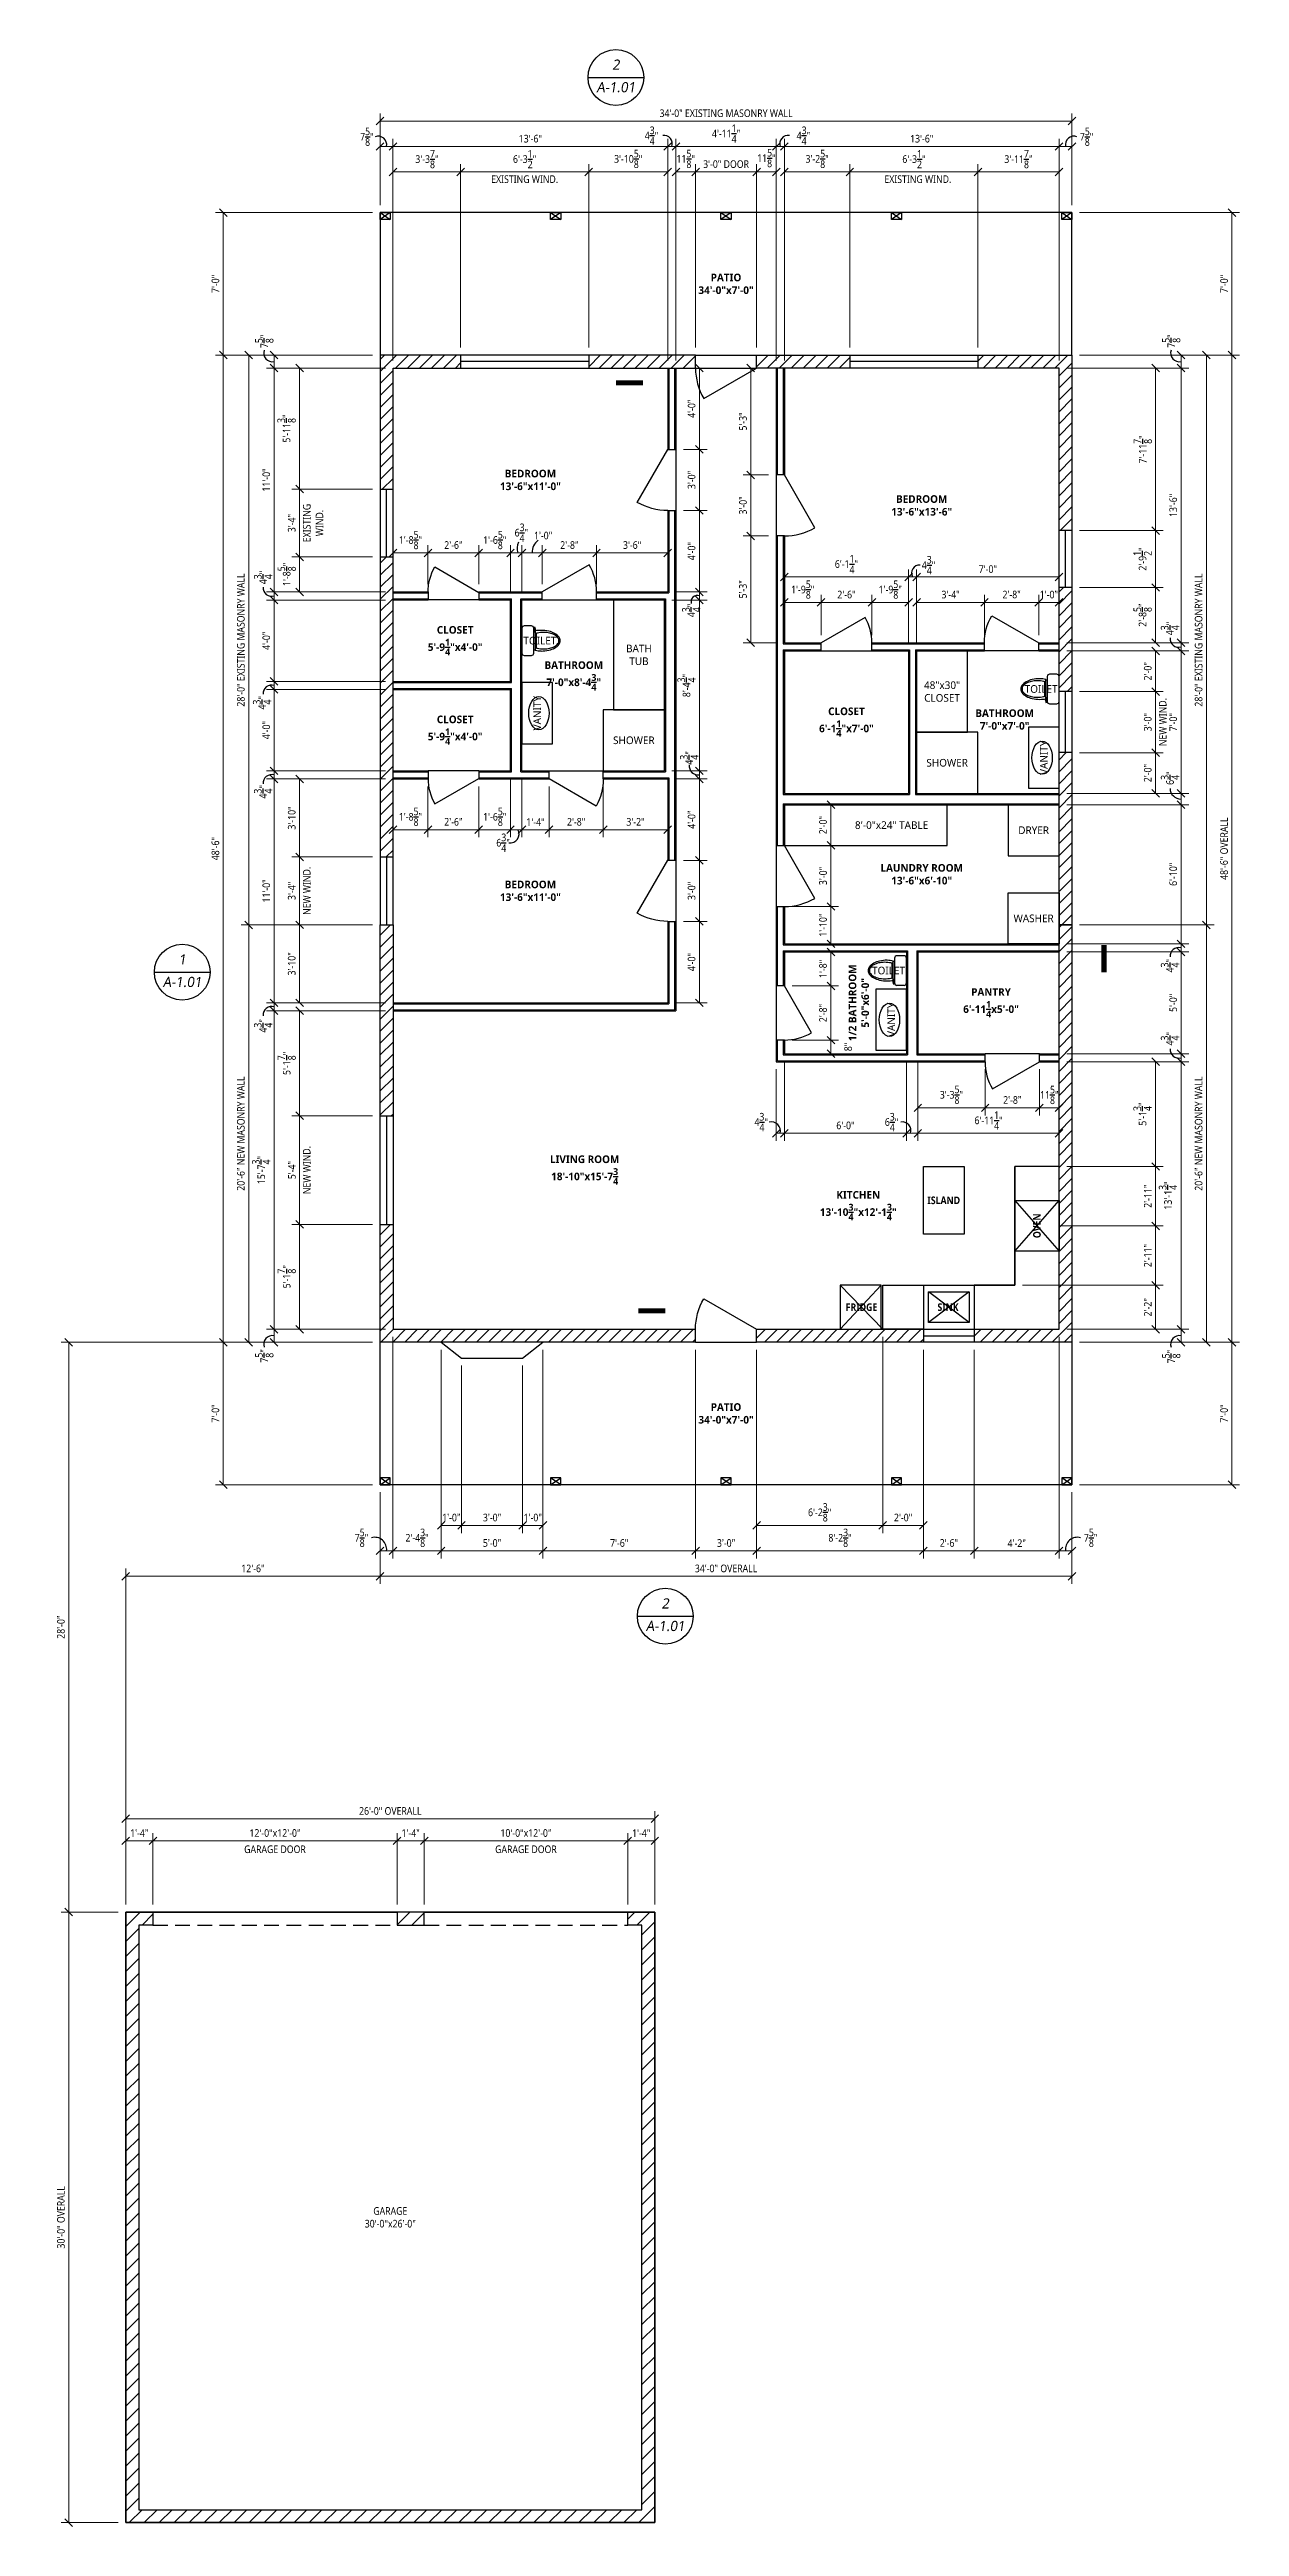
# Model space of a CAD drawing. Header units: inches. Extents: x -195 to 2392, y -698 to 1187.
# Drawn here: x -195 to 507, y -698 to 762 of the extents above; entities that cross this region are included whole.
import ezdxf
from ezdxf.enums import TextEntityAlignment as Align

# ---------------------------------------------------------------- set-up
doc = ezdxf.new("R2010")
doc.units = ezdxf.units.IN
doc.header["$LTSCALE"] = 35
doc.header["$MEASUREMENT"] = 0
doc.linetypes.add('HIDDEN', pattern=[0.375, 0.25, -0.125])
doc.layers.get('Defpoints').update_dxf_attribs({"color": 4})
for name, color, linetype in [('Appliances', 7, 'Continuous'), ('Dimensions', 7, 'Continuous'), ('Walls CMU', 7, 'Continuous'), ('Walls CMU Hatch', 12, 'Continuous'), ('Walls Stud', 7, 'Continuous')]:
    doc.layers.add(name, color=color, linetype=linetype)
doc.styles.add(".25'' Scale", font='segoeui.ttf', dxfattribs={"width": 0.875, "height": 4.5})
doc.styles.add('Block Text', font='segoeui.ttf', dxfattribs={"oblique": 9, "height": 1})
doc.dimstyles.new('4 - 1-4 in.', dxfattribs={"dimtxt": 4.5, "dimasz": 4.5, "dimexe": 4.5, "dimexo": 4.5, "dimgap": 2.25, "dimtad": 1, "dimdec": 6, "dimzin": 3, "dimdsep": 46, "dimlunit": 4, "dimtxsty": ".25'' Scale", "dimblk": 'OBLIQUE', "dimcen": 4.5, "dimclrd": 256, "dimclre": 256, "dimclrt": 256, "dimadec": 0, "dimazin": 0, "dimtfac": 1, "dimtdec": 6, "dimtofl": 0, "dimtmove": 2, "dimatfit": 3, "dimfxl": 1, "dimtolj": 1, "dimtzin": 0, "dimlwd": 5, "dimlwe": 5, "dimarcsym": 0})
pattern_1 = [(45, (1122.4343, -341.635), (-3.535534, 3.535534), [])]

msp = doc.modelspace()

# ---------------------------------------------------------------- texts
at = {"layer": 'Dimensions', "char_height": 4.5, "style": ".25'' Scale"}
for s, insert, width, attachment_point in [('\\A1;EXISTING WIND.', (85.25, 688), 48, 2), ('\\A1;EXISTING WIND.', (317.1048052, 688), 48, 2), ('\\A1;{\\fSegoe UI|b1|i0|c0|p34;\\W1;PATIO\\P34\'-0"x7\'-0"}', (204, 624), 60, 5), ('\\A1;{\\fSegoe UI|b1|i0|c0|p34;\\W1;BEDROOM\\P13\'-6"x11\'-0"}', (88.625, 508.375), 42, 5), ('\\A1;{\\fSegoe UI|b1|i0|c0|p34;\\W1;BEDROOM\\P13\'-6"x13\'-6"}', (319.375, 493.375), 42, 5), ('\\A1;{\\fSegoe UI|b1|i0|c0|p34;\\W1;CLOSET\\P5\'-9\\H0.9x;\\S1/4;\\H1.11111x;"x4\'-0"}', (44.25, 413.625), 42, 5), ('\\A1;{\\W1;TOILET}', (94.1939896, 413.625), 23.01363307, 5), ('\\A1;{\\W1;BATH TUB}', (152.625, 405.25), 23.01363307, 5), ('\\A1;{\\fSegoe UI|b1|i0|c0|p34;\\W1;BATHROOM\\P7\'-0"x8\'-4\\H0.9x;\\S3/4;\\H1.11111x;"}', (114.2097818, 392.8411941), 42, 5), ('\\A1;{\\W1;48"x30" CLOSET}', (331.375, 383.625), 23.01363307, 5), ('\\A1;{\\W1;TOILET}', (389.8060104, 385.125), 23.01363307, 5), ('\\A1;{\\fSegoe UI|b1|i0|c0|p34;\\W1;CLOSET\\P5\'-9\\H0.9x;\\S1/4;\\H1.11111x;"x4\'-0"}', (44.25, 360.875), 42, 5), ('\\A1;{\\fSegoe UI|b1|i0|c0|p34;\\W1;CLOSET\\P6\'-1\\H0.9x;\\S1/4;\\H1.11111x;"x7\'-0"}', (275, 365.625), 42, 5), ('\\A1;{\\fSegoe UI|b1|i0|c0|p34;\\W1;BATHROOM\\P7\'-0"x7\'-0"}', (368.2827975, 367.1114229), 42, 5), ('\\A1;{\\W1;SHOWER}', (149.625, 354.875), 23.01363307, 5), ('\\A1;{\\W1;SHOWER}', (334.375, 341.625), 23.01363307, 5), ('\\A1;{\\W1;8\'-0"x24" TABLE}', (301.6053171, 304.875), 46.353886782, 5), ('\\A1;{\\W1;DRYER}', (385.375, 301.875), 23.01363307, 5), ('\\A1;{\\fSegoe UI|b1|i0|c0|p34;\\W1;LAUNDRY ROOM\\P13\'-6"x6\'-10"}', (319.375, 275.875), 60, 5), ('\\A1;{\\fSegoe UI|b1|i0|c0|p34;\\W1;BEDROOM\\P13\'-6"x11\'-0"}', (88.625, 266.125), 42, 5), ('\\A1;{\\W1;WASHER}', (385.375, 249.875), 23.01363307, 5), ('\\A1;{\\W1;TOILET}', (299.8060104, 219.125), 23.01363307, 5), ('\\A1;{\\fSegoe UI|b1|i0|c0|p34;\\W1;PANTRY\\P6\'-11\\H0.9x;\\S1/4;\\H1.11111x;x5\'-0"}', (360.2596135, 200.125), 36, 5), ('\\A1;{\\fSegoe UI|b1|i0|c0|p34;\\W1;LIVING ROOM\\P18\'-10"x15\'-7\\H0.9x;\\S3/4;}', (120.625, 101.5), 60, 5), ('\\A1;{\\fSegoe UI|b1|i0|c0|p34;\\W1;KITCHEN\\P13\'-10\\H0.9x;\\S3/4;\\H1.11111x;"x12\'-1\\H0.9x;\\S3/4;\\H1.11111x;"}', (281.9549817, 80.5), 60, 5), ('\\A1;{\\fSegoe UI|b1|i0|c0|p34;\\W0.8785;ISLAND}', (332.375, 83.625), 24, 5), ('\\A1;{\\fSegoe UI|b1|i0|c0|p34;\\W0.8785;FRIDGE}', (283.875, 20.625), 24, 5), ('\\A1;{\\fSegoe UI|b1|i0|c0|p34;\\W0.8785;SINK}', (334.875, 20.625), 24, 5), ('\\A1;{\\fSegoe UI|b1|i0|c0|p34;\\W1;PATIO\\P34\'-0"x7\'-0"}', (204, -42), 60, 5)]:
    msp.add_mtext(s, dxfattribs=dict(at, insert=insert, width=width, attachment_point=attachment_point))
at = {"layer": 'Dimensions', "char_height": 4.5, "rotation": 90, "style": ".25'' Scale"}
for s, insert, width, attachment_point in [('\\A1;EXISTING WIND.', (-45.4961222, 483), 30.709461625, 2), ('\\A1;{\\W1;VANITY}', (92.625, 370.9), 23.01363307, 5), ('\\A1;NEW WIND.', (459.2561575, 365.625), 30.709461625, 2), ('\\A1;{\\W1;VANITY}', (391.375, 344.625), 23.01363307, 5), ('\\A1;NEW WIND.', (-45.4961222, 266.125), 30.709461625, 2), ('\\A1;{\\fSegoe UI|b1|i0|c0|p34;\\W1;1/2 BATHROOM\\P5\'-0"x6\'-0"}', (282.346597, 200.125), 60, 5), ('\\A1;{\\W1;VANITY}', (301.375, 190.125), 23.01363307, 5), ('\\A1;NEW WIND.', (-45.4961222, 101.5), 48, 2), ('\\A1;{\\fSegoe UI|b1|i0|c0|p34;\\W0.8785;OVEN}', (387.375, 68.625), 24, 5)]:
    msp.add_mtext(s, dxfattribs=dict(at, insert=insert, width=width, attachment_point=attachment_point))
at = {"layer": 'Dimensions', "char_height": 4.5, "style": ".25'' Scale"}
for s, width, insert, attachment_point in [('GARAGE DOOR', 110.362582278, (-62, -296.7085314), 2), ('GARAGE DOOR', 110.362582278, (86, -296.7085314), 2), ('GARAGE\\P30\'-0"x26\'-0"', 33.311778795, (6, -516), 5)]:
    msp.add_mtext_dynamic_manual_height_columns(s, width=width, gutter_width=60, heights=[0], dxfattribs=dict(at, insert=insert, attachment_point=attachment_point))

# ---------------------------------------------------------------- blocks, each defined once
blk = doc.blocks.new('_Oblique')
at = {"color": 0, "linetype": 'ByBlock', "lineweight": -2}
blk.add_line((-0.5, -0.5), (0.5, 0.5), dxfattribs=at)
blk = doc.blocks.new('*D5')
at = {"layer": 'Defpoints', "color": 0, "transparency": 16777216}
for p in [(169.6, 705), (7.6, 574.4), (169.6, 574.4)]:
    blk.add_point(p, dxfattribs=at)
at = {"layer": 'Dimensions', "lineweight": 5, "transparency": 16777216}
for p, q in [((7.6, 578.9), (7.6, 709.5)), ((7.6, 705), (169.6, 705)), ((169.6, 578.9), (169.6, 709.5))]:
    blk.add_line(p, q, dxfattribs=at)
at = {"layer": 'Dimensions', "lineweight": 5, "transparency": 16777216, "xscale": 4.5, "yscale": 4.5, "zscale": 4.5, "rotation": 180}
blk.add_blockref('_Oblique', (7.6, 705), dxfattribs=at)
at = {"layer": 'Dimensions', "lineweight": 5, "transparency": 16777216, "xscale": 4.5, "yscale": 4.5, "zscale": 4.5}
blk.add_blockref('_Oblique', (169.6, 705), dxfattribs=at)
at = {"layer": 'Dimensions', "transparency": 16777216, "insert": (88.6, 709.6), "char_height": 4.5, "attachment_point": 5, "style": ".25'' Scale"}
blk.add_mtext('\\A1;13\'-6"', dxfattribs=at)
blk = doc.blocks.new('*D6')
at = {"layer": 'Defpoints', "color": 0, "transparency": 16777216}
for p in [(174.4, 705), (169.6, 574.4), (174.4, 574.4)]:
    blk.add_point(p, dxfattribs=at)
at = {"layer": 'Dimensions', "lineweight": 5, "transparency": 16777216}
for p, q in [((169.6, 578.9), (169.6, 709.5)), ((169.6, 705), (174.4, 705)), ((174.4, 578.9), (174.4, 709.5))]:
    blk.add_line(p, q, dxfattribs=at)
at = {"layer": 'Dimensions', "lineweight": 5, "transparency": 16777216, "xscale": 4.5, "yscale": 4.5, "zscale": 4.5, "rotation": 180}
blk.add_blockref('_Oblique', (169.6, 705), dxfattribs=at)
at = {"layer": 'Dimensions', "lineweight": 5, "transparency": 16777216, "xscale": 4.5, "yscale": 4.5, "zscale": 4.5}
blk.add_blockref('_Oblique', (174.4, 705), dxfattribs=at)
at = {"layer": 'Dimensions', "transparency": 16777216, "insert": (160, 711.4), "char_height": 4.5, "attachment_point": 5, "style": ".25'' Scale"}
blk.add_mtext('\\A1;4{\\H1x;\\S3/4;}"', dxfattribs=at)
blk = doc.blocks.new('*D7')
at = {"layer": 'Defpoints', "color": 0, "transparency": 16777216}
for p in [(186, 690), (174.4, 574.4), (186, 582)]:
    blk.add_point(p, dxfattribs=at)
at = {"layer": 'Dimensions', "lineweight": 5, "transparency": 16777216}
for p, q in [((174.4, 578.9), (174.4, 694.5)), ((174.4, 690), (186, 690)), ((186, 586.5), (186, 694.5))]:
    blk.add_line(p, q, dxfattribs=at)
at = {"layer": 'Dimensions', "lineweight": 5, "transparency": 16777216, "xscale": 4.5, "yscale": 4.5, "zscale": 4.5, "rotation": 180}
blk.add_blockref('_Oblique', (174.4, 690), dxfattribs=at)
at = {"layer": 'Dimensions', "lineweight": 5, "transparency": 16777216, "xscale": 4.5, "yscale": 4.5, "zscale": 4.5}
blk.add_blockref('_Oblique', (186, 690), dxfattribs=at)
at = {"layer": 'Dimensions', "transparency": 16777216, "insert": (180.2, 697.7), "char_height": 4.5, "attachment_point": 5, "style": ".25'' Scale"}
blk.add_mtext('\\A1;11{\\H1x;\\S5/8;}"', dxfattribs=at)
blk = doc.blocks.new('*D8')
at = {"layer": 'Defpoints', "color": 0, "transparency": 16777216}
for p in [(400.4, 705), (238.4, 574.4), (400.4, 574.4)]:
    blk.add_point(p, dxfattribs=at)
at = {"layer": 'Dimensions', "lineweight": 5, "transparency": 16777216}
for p, q in [((238.4, 578.9), (238.4, 709.5)), ((238.4, 705), (400.4, 705)), ((400.4, 578.9), (400.4, 709.5))]:
    blk.add_line(p, q, dxfattribs=at)
at = {"layer": 'Dimensions', "lineweight": 5, "transparency": 16777216, "xscale": 4.5, "yscale": 4.5, "zscale": 4.5, "rotation": 180}
blk.add_blockref('_Oblique', (238.4, 705), dxfattribs=at)
at = {"layer": 'Dimensions', "lineweight": 5, "transparency": 16777216, "xscale": 4.5, "yscale": 4.5, "zscale": 4.5}
blk.add_blockref('_Oblique', (400.4, 705), dxfattribs=at)
at = {"layer": 'Dimensions', "transparency": 16777216, "insert": (319.4, 709.6), "char_height": 4.5, "attachment_point": 5, "style": ".25'' Scale"}
blk.add_mtext('\\A1;13\'-6"', dxfattribs=at)
blk = doc.blocks.new('*D9')
at = {"layer": 'Defpoints', "color": 0, "transparency": 16777216}
for p in [(233.6, 705), (233.6, 574.4), (238.4, 574.4)]:
    blk.add_point(p, dxfattribs=at)
at = {"layer": 'Dimensions', "lineweight": 5, "transparency": 16777216}
for p, q in [((233.6, 578.9), (233.6, 709.5)), ((238.4, 705), (233.6, 705)), ((238.4, 578.9), (238.4, 709.5))]:
    blk.add_line(p, q, dxfattribs=at)
at = {"layer": 'Dimensions', "lineweight": 5, "transparency": 16777216, "xscale": 4.5, "yscale": 4.5, "zscale": 4.5, "rotation": 180}
blk.add_blockref('_Oblique', (233.6, 705), dxfattribs=at)
at = {"layer": 'Dimensions', "lineweight": 5, "transparency": 16777216, "xscale": 4.5, "yscale": 4.5, "zscale": 4.5}
blk.add_blockref('_Oblique', (238.4, 705), dxfattribs=at)
at = {"layer": 'Dimensions', "transparency": 16777216, "insert": (249.6, 711.4), "char_height": 4.5, "attachment_point": 5, "style": ".25'' Scale"}
blk.add_mtext('\\A1;4{\\H1x;\\S3/4;}"', dxfattribs=at)
blk = doc.blocks.new('*D10')
at = {"layer": 'Defpoints', "color": 0, "transparency": 16777216}
for p in [(0, 705), (0, 666), (7.6, 574.4)]:
    blk.add_point(p, dxfattribs=at)
at = {"layer": 'Dimensions', "lineweight": 5, "transparency": 16777216}
for p, q in [((0, 670.5), (0, 709.5)), ((7.6, 705), (0, 705)), ((7.6, 578.9), (7.6, 709.5))]:
    blk.add_line(p, q, dxfattribs=at)
at = {"layer": 'Dimensions', "lineweight": 5, "transparency": 16777216, "xscale": 4.5, "yscale": 4.5, "zscale": 4.5, "rotation": 180}
blk.add_blockref('_Oblique', (0, 705), dxfattribs=at)
at = {"layer": 'Dimensions', "lineweight": 5, "transparency": 16777216, "xscale": 4.5, "yscale": 4.5, "zscale": 4.5}
blk.add_blockref('_Oblique', (7.6, 705), dxfattribs=at)
at = {"layer": 'Dimensions', "transparency": 16777216, "insert": (-7.8, 710.8), "char_height": 4.5, "attachment_point": 5, "style": ".25'' Scale"}
blk.add_mtext('\\A1;7{\\H1x;\\S5/8;}"', dxfattribs=at)
blk = doc.blocks.new('*D11')
at = {"layer": 'Defpoints', "color": 0, "transparency": 16777216}
for p in [(408, 705), (408, 666), (400.4, 574.4)]:
    blk.add_point(p, dxfattribs=at)
at = {"layer": 'Dimensions', "lineweight": 5, "transparency": 16777216}
for p, q in [((400.4, 578.9), (400.4, 709.5)), ((400.4, 705), (408, 705)), ((408, 670.5), (408, 709.5))]:
    blk.add_line(p, q, dxfattribs=at)
at = {"layer": 'Dimensions', "lineweight": 5, "transparency": 16777216, "xscale": 4.5, "yscale": 4.5, "zscale": 4.5, "rotation": 180}
blk.add_blockref('_Oblique', (400.4, 705), dxfattribs=at)
at = {"layer": 'Dimensions', "lineweight": 5, "transparency": 16777216, "xscale": 4.5, "yscale": 4.5, "zscale": 4.5}
blk.add_blockref('_Oblique', (408, 705), dxfattribs=at)
at = {"layer": 'Dimensions', "transparency": 16777216, "insert": (416.6, 710.8), "char_height": 4.5, "attachment_point": 5, "style": ".25'' Scale"}
blk.add_mtext('\\A1;7{\\H1x;\\S5/8;}"', dxfattribs=at)
blk = doc.blocks.new('*D12')
at = {"layer": 'Defpoints', "color": 0, "transparency": 16777216}
for p in [(408, 720), (0, 666), (408, 666)]:
    blk.add_point(p, dxfattribs=at)
at = {"layer": 'Dimensions', "lineweight": 5, "transparency": 16777216}
for p, q in [((0, 670.5), (0, 724.5)), ((0, 720), (408, 720)), ((408, 670.5), (408, 724.5))]:
    blk.add_line(p, q, dxfattribs=at)
at = {"layer": 'Dimensions', "lineweight": 5, "transparency": 16777216, "xscale": 4.5, "yscale": 4.5, "zscale": 4.5, "rotation": 180}
blk.add_blockref('_Oblique', (0, 720), dxfattribs=at)
at = {"layer": 'Dimensions', "lineweight": 5, "transparency": 16777216, "xscale": 4.5, "yscale": 4.5, "zscale": 4.5}
blk.add_blockref('_Oblique', (408, 720), dxfattribs=at)
at = {"layer": 'Dimensions', "transparency": 16777216, "insert": (204, 724.6), "char_height": 4.5, "attachment_point": 5, "style": ".25'' Scale"}
blk.add_mtext('\\A1;34\'-0" EXISTING MASONRY WALL', dxfattribs=at)
blk = doc.blocks.new('*D13')
at = {"layer": 'Defpoints', "color": 0, "transparency": 16777216}
for p in [(222, 690), (186, 582), (222, 582)]:
    blk.add_point(p, dxfattribs=at)
at = {"layer": 'Dimensions', "lineweight": 5, "transparency": 16777216}
for p, q in [((186, 586.5), (186, 694.5)), ((186, 690), (222, 690)), ((222, 586.5), (222, 694.5))]:
    blk.add_line(p, q, dxfattribs=at)
at = {"layer": 'Dimensions', "lineweight": 5, "transparency": 16777216, "xscale": 4.5, "yscale": 4.5, "zscale": 4.5, "rotation": 180}
blk.add_blockref('_Oblique', (186, 690), dxfattribs=at)
at = {"layer": 'Dimensions', "lineweight": 5, "transparency": 16777216, "xscale": 4.5, "yscale": 4.5, "zscale": 4.5}
blk.add_blockref('_Oblique', (222, 690), dxfattribs=at)
at = {"layer": 'Dimensions', "transparency": 16777216, "insert": (204, 694.6), "char_height": 4.5, "attachment_point": 5, "style": ".25'' Scale"}
blk.add_mtext('\\A1;3\'-0" DOOR', dxfattribs=at)
blk = doc.blocks.new('*D14')
at = {"layer": 'Defpoints', "color": 0, "transparency": 16777216}
for p in [(233.6, 690), (222, 582), (233.6, 574.4)]:
    blk.add_point(p, dxfattribs=at)
at = {"layer": 'Dimensions', "lineweight": 5, "transparency": 16777216}
for p, q in [((222, 586.5), (222, 694.5)), ((222, 690), (233.6, 690)), ((233.6, 578.9), (233.6, 694.5))]:
    blk.add_line(p, q, dxfattribs=at)
at = {"layer": 'Dimensions', "lineweight": 5, "transparency": 16777216, "xscale": 4.5, "yscale": 4.5, "zscale": 4.5, "rotation": 180}
blk.add_blockref('_Oblique', (222, 690), dxfattribs=at)
at = {"layer": 'Dimensions', "lineweight": 5, "transparency": 16777216, "xscale": 4.5, "yscale": 4.5, "zscale": 4.5}
blk.add_blockref('_Oblique', (233.6, 690), dxfattribs=at)
at = {"layer": 'Dimensions', "transparency": 16777216, "insert": (227.8, 698.2), "char_height": 4.5, "attachment_point": 5, "style": ".25'' Scale"}
blk.add_mtext('\\A1;11{\\H1x;\\S5/8;}"', dxfattribs=at)
blk = doc.blocks.new('*D15')
at = {"layer": 'Defpoints', "color": 0, "transparency": 16777216}
for p in [(233.6, 705), (174.4, 574.4), (233.6, 574.4)]:
    blk.add_point(p, dxfattribs=at)
at = {"layer": 'Dimensions', "lineweight": 5, "transparency": 16777216}
for p, q in [((174.4, 578.9), (174.4, 709.5)), ((174.4, 705), (233.6, 705)), ((233.6, 578.9), (233.6, 709.5))]:
    blk.add_line(p, q, dxfattribs=at)
at = {"layer": 'Dimensions', "lineweight": 5, "transparency": 16777216, "xscale": 4.5, "yscale": 4.5, "zscale": 4.5, "rotation": 180}
blk.add_blockref('_Oblique', (174.4, 705), dxfattribs=at)
at = {"layer": 'Dimensions', "lineweight": 5, "transparency": 16777216, "xscale": 4.5, "yscale": 4.5, "zscale": 4.5}
blk.add_blockref('_Oblique', (233.6, 705), dxfattribs=at)
at = {"layer": 'Dimensions', "transparency": 16777216, "insert": (204, 712.6), "char_height": 4.5, "attachment_point": 5, "style": ".25'' Scale"}
blk.add_mtext('\\A1;4\'-11{\\H1x;\\S1/4;}"', dxfattribs=at)
blk = doc.blocks.new('*D16')
at = {"layer": 'Defpoints', "color": 0, "transparency": 16777216}
for p in [(277, 690), (238.4, 574.4), (277, 582)]:
    blk.add_point(p, dxfattribs=at)
at = {"layer": 'Dimensions', "lineweight": 5, "transparency": 16777216}
for p, q in [((238.4, 578.9), (238.4, 694.5)), ((238.4, 690), (277, 690)), ((277, 586.5), (277, 694.5))]:
    blk.add_line(p, q, dxfattribs=at)
at = {"layer": 'Dimensions', "lineweight": 5, "transparency": 16777216, "xscale": 4.5, "yscale": 4.5, "zscale": 4.5, "rotation": 180}
blk.add_blockref('_Oblique', (238.4, 690), dxfattribs=at)
at = {"layer": 'Dimensions', "lineweight": 5, "transparency": 16777216, "xscale": 4.5, "yscale": 4.5, "zscale": 4.5}
blk.add_blockref('_Oblique', (277, 690), dxfattribs=at)
at = {"layer": 'Dimensions', "transparency": 16777216, "insert": (257.7, 697.7), "char_height": 4.5, "attachment_point": 5, "style": ".25'' Scale"}
blk.add_mtext('\\A1;3\'-2{\\H1x;\\S5/8;}"', dxfattribs=at)
blk = doc.blocks.new('*D17')
at = {"layer": 'Defpoints', "color": 0, "transparency": 16777216}
for p in [(352.5, 690), (277, 582), (352.5, 582)]:
    blk.add_point(p, dxfattribs=at)
at = {"layer": 'Dimensions', "lineweight": 5, "transparency": 16777216}
for p, q in [((277, 586.5), (277, 694.5)), ((277, 690), (352.5, 690)), ((352.5, 586.5), (352.5, 694.5))]:
    blk.add_line(p, q, dxfattribs=at)
at = {"layer": 'Dimensions', "lineweight": 5, "transparency": 16777216, "xscale": 4.5, "yscale": 4.5, "zscale": 4.5, "rotation": 180}
blk.add_blockref('_Oblique', (277, 690), dxfattribs=at)
at = {"layer": 'Dimensions', "lineweight": 5, "transparency": 16777216, "xscale": 4.5, "yscale": 4.5, "zscale": 4.5}
blk.add_blockref('_Oblique', (352.5, 690), dxfattribs=at)
at = {"layer": 'Dimensions', "transparency": 16777216, "insert": (314.8, 697.6), "char_height": 4.5, "attachment_point": 5, "style": ".25'' Scale"}
blk.add_mtext('\\A1;6\'-3{\\H1x;\\S1/2;}"', dxfattribs=at)
blk = doc.blocks.new('*D18')
at = {"layer": 'Defpoints', "color": 0, "transparency": 16777216}
for p in [(400.4, 690), (352.5, 582), (400.4, 574.4)]:
    blk.add_point(p, dxfattribs=at)
at = {"layer": 'Dimensions', "lineweight": 5, "transparency": 16777216}
for p, q in [((352.5, 586.5), (352.5, 694.5)), ((352.5, 690), (400.4, 690)), ((400.4, 578.9), (400.4, 694.5))]:
    blk.add_line(p, q, dxfattribs=at)
at = {"layer": 'Dimensions', "lineweight": 5, "transparency": 16777216, "xscale": 4.5, "yscale": 4.5, "zscale": 4.5, "rotation": 180}
blk.add_blockref('_Oblique', (352.5, 690), dxfattribs=at)
at = {"layer": 'Dimensions', "lineweight": 5, "transparency": 16777216, "xscale": 4.5, "yscale": 4.5, "zscale": 4.5}
blk.add_blockref('_Oblique', (400.4, 690), dxfattribs=at)
at = {"layer": 'Dimensions', "transparency": 16777216, "insert": (376.4, 697.6), "char_height": 4.5, "attachment_point": 5, "style": ".25'' Scale"}
blk.add_mtext('\\A1;3\'-11{\\H1x;\\S7/8;}"', dxfattribs=at)
blk = doc.blocks.new('*D19')
at = {"layer": 'Defpoints', "color": 0, "transparency": 16777216}
for p in [(47.5, 690), (7.6, 574.4), (47.5, 582)]:
    blk.add_point(p, dxfattribs=at)
at = {"layer": 'Dimensions', "lineweight": 5, "transparency": 16777216}
for p, q in [((7.6, 578.9), (7.6, 694.5)), ((7.6, 690), (47.5, 690)), ((47.5, 586.5), (47.5, 694.5))]:
    blk.add_line(p, q, dxfattribs=at)
at = {"layer": 'Dimensions', "lineweight": 5, "transparency": 16777216, "xscale": 4.5, "yscale": 4.5, "zscale": 4.5, "rotation": 180}
blk.add_blockref('_Oblique', (7.6, 690), dxfattribs=at)
at = {"layer": 'Dimensions', "lineweight": 5, "transparency": 16777216, "xscale": 4.5, "yscale": 4.5, "zscale": 4.5}
blk.add_blockref('_Oblique', (47.5, 690), dxfattribs=at)
at = {"layer": 'Dimensions', "transparency": 16777216, "insert": (27.6, 697.6), "char_height": 4.5, "attachment_point": 5, "style": ".25'' Scale"}
blk.add_mtext('\\A1;3\'-3{\\H1x;\\S7/8;}"', dxfattribs=at)
blk = doc.blocks.new('*D20')
at = {"layer": 'Defpoints', "color": 0, "transparency": 16777216}
for p in [(123, 690), (47.5, 582), (123, 582)]:
    blk.add_point(p, dxfattribs=at)
at = {"layer": 'Dimensions', "lineweight": 5, "transparency": 16777216}
for p, q in [((47.5, 586.5), (47.5, 694.5)), ((47.5, 690), (123, 690)), ((123, 586.5), (123, 694.5))]:
    blk.add_line(p, q, dxfattribs=at)
at = {"layer": 'Dimensions', "lineweight": 5, "transparency": 16777216, "xscale": 4.5, "yscale": 4.5, "zscale": 4.5, "rotation": 180}
blk.add_blockref('_Oblique', (47.5, 690), dxfattribs=at)
at = {"layer": 'Dimensions', "lineweight": 5, "transparency": 16777216, "xscale": 4.5, "yscale": 4.5, "zscale": 4.5}
blk.add_blockref('_Oblique', (123, 690), dxfattribs=at)
at = {"layer": 'Dimensions', "transparency": 16777216, "insert": (85.2, 697.6), "char_height": 4.5, "attachment_point": 5, "style": ".25'' Scale"}
blk.add_mtext('\\A1;6\'-3{\\H1x;\\S1/2;}"', dxfattribs=at)
blk = doc.blocks.new('*D21')
at = {"layer": 'Defpoints', "color": 0, "transparency": 16777216}
for p in [(169.6, 690), (123, 582), (169.6, 574.4)]:
    blk.add_point(p, dxfattribs=at)
at = {"layer": 'Dimensions', "lineweight": 5, "transparency": 16777216}
for p, q in [((123, 586.5), (123, 694.5)), ((123, 690), (169.6, 690)), ((169.6, 578.9), (169.6, 694.5))]:
    blk.add_line(p, q, dxfattribs=at)
at = {"layer": 'Dimensions', "lineweight": 5, "transparency": 16777216, "xscale": 4.5, "yscale": 4.5, "zscale": 4.5, "rotation": 180}
blk.add_blockref('_Oblique', (123, 690), dxfattribs=at)
at = {"layer": 'Dimensions', "lineweight": 5, "transparency": 16777216, "xscale": 4.5, "yscale": 4.5, "zscale": 4.5}
blk.add_blockref('_Oblique', (169.6, 690), dxfattribs=at)
at = {"layer": 'Dimensions', "transparency": 16777216, "insert": (146.3, 697.7), "char_height": 4.5, "attachment_point": 5, "style": ".25'' Scale"}
blk.add_mtext('\\A1;3\'-10{\\H1x;\\S5/8;}"', dxfattribs=at)
blk = doc.blocks.new('*D22')
at = {"layer": 'Defpoints', "color": 0, "transparency": 16777216}
for p in [(408, 582), (408, 0), (502.3, 0)]:
    blk.add_point(p, dxfattribs=at)
at = {"layer": 'Dimensions', "lineweight": 5, "transparency": 16777216}
for p, q in [((412.5, 582), (506.8, 582)), ((502.3, 582), (502.3, 0)), ((412.5, 0), (506.8, 0))]:
    blk.add_line(p, q, dxfattribs=at)
at = {"layer": 'Dimensions', "lineweight": 5, "transparency": 16777216, "xscale": 4.5, "yscale": 4.5, "zscale": 4.5}
for p, rotation in [((502.3, 582), 90), ((502.3, 0), 270)]:
    blk.add_blockref('_Oblique', p, dxfattribs=dict(at, rotation=rotation))
at = {"layer": 'Dimensions', "transparency": 16777216, "insert": (497.7, 291), "char_height": 4.5, "attachment_point": 5, "rotation": 90, "style": ".25'' Scale"}
blk.add_mtext('\\A1;48\'-6" OVERALL', dxfattribs=at)
blk = doc.blocks.new('*D23')
at = {"layer": 'Defpoints', "color": 0, "transparency": 16777216}
for p in [(408, 246), (487.3, 246), (408, 0)]:
    blk.add_point(p, dxfattribs=at)
at = {"layer": 'Dimensions', "lineweight": 5, "transparency": 16777216}
for p, q in [((412.5, 246), (491.8, 246)), ((487.3, 0), (487.3, 246)), ((412.5, 0), (491.8, 0))]:
    blk.add_line(p, q, dxfattribs=at)
at = {"layer": 'Dimensions', "lineweight": 5, "transparency": 16777216, "xscale": 4.5, "yscale": 4.5, "zscale": 4.5}
for p, rotation in [((487.3, 246), 90), ((487.3, 0), 270)]:
    blk.add_blockref('_Oblique', p, dxfattribs=dict(at, rotation=rotation))
at = {"layer": 'Dimensions', "transparency": 16777216, "insert": (482.7, 123), "char_height": 4.5, "attachment_point": 5, "rotation": 90, "style": ".25'' Scale"}
blk.add_mtext('\\A1;20\'-6" NEW MASONRY WALL', dxfattribs=at)
blk = doc.blocks.new('*D24')
at = {"layer": 'Defpoints', "color": 0, "transparency": 16777216}
for p in [(408, 582), (487.3, 582), (408, 246)]:
    blk.add_point(p, dxfattribs=at)
at = {"layer": 'Dimensions', "lineweight": 5, "transparency": 16777216}
for p, q in [((412.5, 582), (491.8, 582)), ((487.3, 246), (487.3, 582)), ((412.5, 246), (491.8, 246))]:
    blk.add_line(p, q, dxfattribs=at)
at = {"layer": 'Dimensions', "lineweight": 5, "transparency": 16777216, "xscale": 4.5, "yscale": 4.5, "zscale": 4.5}
for p, rotation in [((487.3, 582), 90), ((487.3, 246), 270)]:
    blk.add_blockref('_Oblique', p, dxfattribs=dict(at, rotation=rotation))
at = {"layer": 'Dimensions', "transparency": 16777216, "insert": (482.7, 414), "char_height": 4.5, "attachment_point": 5, "rotation": 90, "style": ".25'' Scale"}
blk.add_mtext('\\A1;28\'-0" EXISTING MASONRY WALL', dxfattribs=at)
blk = doc.blocks.new('*D25')
at = {"layer": 'Defpoints', "color": 0, "transparency": 16777216}
for p in [(400.4, 574.4), (408, 582), (472.3, 574.4)]:
    blk.add_point(p, dxfattribs=at)
at = {"layer": 'Dimensions', "lineweight": 5, "transparency": 16777216}
for p, q in [((404.9, 574.4), (476.8, 574.4)), ((412.5, 582), (476.8, 582)), ((472.3, 582), (472.3, 574.4))]:
    blk.add_line(p, q, dxfattribs=at)
at = {"layer": 'Dimensions', "lineweight": 5, "transparency": 16777216, "xscale": 4.5, "yscale": 4.5, "zscale": 4.5}
for p, rotation in [((472.3, 582), 90), ((472.3, 574.4), 270)]:
    blk.add_blockref('_Oblique', p, dxfattribs=dict(at, rotation=rotation))
at = {"layer": 'Dimensions', "transparency": 16777216, "insert": (466.5, 590.3), "char_height": 4.5, "attachment_point": 5, "rotation": 90, "style": ".25'' Scale"}
blk.add_mtext('\\A1;7{\\H1x;\\S5/8;}"', dxfattribs=at)
blk = doc.blocks.new('*D26')
at = {"layer": 'Defpoints', "color": 0, "transparency": 16777216}
for p in [(400.4, 574.4), (400.4, 412.4), (472.3, 412.4)]:
    blk.add_point(p, dxfattribs=at)
at = {"layer": 'Dimensions', "lineweight": 5, "transparency": 16777216}
for p, q in [((404.9, 574.4), (476.8, 574.4)), ((472.3, 574.4), (472.3, 412.4)), ((404.9, 412.4), (476.8, 412.4))]:
    blk.add_line(p, q, dxfattribs=at)
at = {"layer": 'Dimensions', "lineweight": 5, "transparency": 16777216, "xscale": 4.5, "yscale": 4.5, "zscale": 4.5}
for p, rotation in [((472.3, 574.4), 90), ((472.3, 412.4), 270)]:
    blk.add_blockref('_Oblique', p, dxfattribs=dict(at, rotation=rotation))
at = {"layer": 'Dimensions', "transparency": 16777216, "insert": (467.7, 493.4), "char_height": 4.5, "attachment_point": 5, "rotation": 90, "style": ".25'' Scale"}
blk.add_mtext('\\A1;13\'-6"', dxfattribs=at)
blk = doc.blocks.new('*D27')
at = {"layer": 'Defpoints', "color": 0, "transparency": 16777216}
for p in [(400.4, 412.4), (400.4, 407.6), (472.3, 407.6)]:
    blk.add_point(p, dxfattribs=at)
at = {"layer": 'Dimensions', "lineweight": 5, "transparency": 16777216}
for p, q in [((404.9, 412.4), (476.8, 412.4)), ((472.3, 412.4), (472.3, 407.6)), ((404.9, 407.6), (476.8, 407.6))]:
    blk.add_line(p, q, dxfattribs=at)
at = {"layer": 'Dimensions', "lineweight": 5, "transparency": 16777216, "xscale": 4.5, "yscale": 4.5, "zscale": 4.5}
for p, rotation in [((472.3, 412.4), 90), ((472.3, 407.6), 270)]:
    blk.add_blockref('_Oblique', p, dxfattribs=dict(at, rotation=rotation))
at = {"layer": 'Dimensions', "transparency": 16777216, "insert": (465.8, 420.8), "char_height": 4.5, "attachment_point": 5, "rotation": 90, "style": ".25'' Scale"}
blk.add_mtext('\\A1;4{\\H1x;\\S3/4;}"', dxfattribs=at)
blk = doc.blocks.new('*D28')
at = {"layer": 'Defpoints', "color": 0, "transparency": 16777216}
for p in [(400.4, 407.6), (400.4, 323.6), (472.3, 323.6)]:
    blk.add_point(p, dxfattribs=at)
at = {"layer": 'Dimensions', "lineweight": 5, "transparency": 16777216}
for p, q in [((404.9, 407.6), (476.8, 407.6)), ((472.3, 407.6), (472.3, 323.6)), ((404.9, 323.6), (476.8, 323.6))]:
    blk.add_line(p, q, dxfattribs=at)
at = {"layer": 'Dimensions', "lineweight": 5, "transparency": 16777216, "xscale": 4.5, "yscale": 4.5, "zscale": 4.5}
for p, rotation in [((472.3, 407.6), 90), ((472.3, 323.6), 270)]:
    blk.add_blockref('_Oblique', p, dxfattribs=dict(at, rotation=rotation))
at = {"layer": 'Dimensions', "transparency": 16777216, "insert": (467.7, 365.6), "char_height": 4.5, "attachment_point": 5, "rotation": 90, "style": ".25'' Scale"}
blk.add_mtext('\\A1;7\'-0"', dxfattribs=at)
blk = doc.blocks.new('*D29')
at = {"layer": 'Defpoints', "color": 0, "transparency": 16777216}
for p in [(400.4, 323.6), (400.4, 316.9), (472.3, 316.9)]:
    blk.add_point(p, dxfattribs=at)
at = {"layer": 'Dimensions', "lineweight": 5, "transparency": 16777216}
for p, q in [((404.9, 323.6), (476.8, 323.6)), ((472.3, 323.6), (472.3, 316.9)), ((404.9, 316.9), (476.8, 316.9))]:
    blk.add_line(p, q, dxfattribs=at)
at = {"layer": 'Dimensions', "lineweight": 5, "transparency": 16777216, "xscale": 4.5, "yscale": 4.5, "zscale": 4.5}
for p, rotation in [((472.3, 323.6), 90), ((472.3, 316.9), 270)]:
    blk.add_blockref('_Oblique', p, dxfattribs=dict(at, rotation=rotation))
at = {"layer": 'Dimensions', "transparency": 16777216, "insert": (465.8, 332.6), "char_height": 4.5, "attachment_point": 5, "rotation": 90, "style": ".25'' Scale"}
blk.add_mtext('\\A1;6{\\H1x;\\S3/4;}"', dxfattribs=at)
blk = doc.blocks.new('*D30')
at = {"layer": 'Defpoints', "color": 0, "transparency": 16777216}
for p in [(400.4, 316.9), (400.4, 234.9), (472.3, 234.9)]:
    blk.add_point(p, dxfattribs=at)
at = {"layer": 'Dimensions', "lineweight": 5, "transparency": 16777216}
for p, q in [((404.9, 316.9), (476.8, 316.9)), ((472.3, 316.9), (472.3, 234.9)), ((404.9, 234.9), (476.8, 234.9))]:
    blk.add_line(p, q, dxfattribs=at)
at = {"layer": 'Dimensions', "lineweight": 5, "transparency": 16777216, "xscale": 4.5, "yscale": 4.5, "zscale": 4.5}
for p, rotation in [((472.3, 316.9), 90), ((472.3, 234.9), 270)]:
    blk.add_blockref('_Oblique', p, dxfattribs=dict(at, rotation=rotation))
at = {"layer": 'Dimensions', "transparency": 16777216, "insert": (467.7, 275.9), "char_height": 4.5, "attachment_point": 5, "rotation": 90, "style": ".25'' Scale"}
blk.add_mtext('\\A1;6\'-10"', dxfattribs=at)
blk = doc.blocks.new('*D31')
at = {"layer": 'Defpoints', "color": 0, "transparency": 16777216}
for p in [(400.4, 234.9), (400.4, 230.1), (472.3, 230.1)]:
    blk.add_point(p, dxfattribs=at)
at = {"layer": 'Dimensions', "lineweight": 5, "transparency": 16777216}
for p, q in [((404.9, 234.9), (476.8, 234.9)), ((472.3, 234.9), (472.3, 230.1)), ((404.9, 230.1), (476.8, 230.1))]:
    blk.add_line(p, q, dxfattribs=at)
at = {"layer": 'Dimensions', "lineweight": 5, "transparency": 16777216, "xscale": 4.5, "yscale": 4.5, "zscale": 4.5}
for p, rotation in [((472.3, 234.9), 90), ((472.3, 230.1), 270)]:
    blk.add_blockref('_Oblique', p, dxfattribs=dict(at, rotation=rotation))
at = {"layer": 'Dimensions', "transparency": 16777216, "insert": (465.8, 222), "char_height": 4.5, "attachment_point": 5, "rotation": 90, "style": ".25'' Scale"}
blk.add_mtext('\\A1;4{\\H1x;\\S3/4;}"', dxfattribs=at)
blk = doc.blocks.new('*D32')
at = {"layer": 'Defpoints', "color": 0, "transparency": 16777216}
for p in [(400.4, 230.1), (400.4, 170.1), (472.3, 170.1)]:
    blk.add_point(p, dxfattribs=at)
at = {"layer": 'Dimensions', "lineweight": 5, "transparency": 16777216}
for p, q in [((404.9, 230.1), (476.8, 230.1)), ((472.3, 230.1), (472.3, 170.1)), ((404.9, 170.1), (476.8, 170.1))]:
    blk.add_line(p, q, dxfattribs=at)
at = {"layer": 'Dimensions', "lineweight": 5, "transparency": 16777216, "xscale": 4.5, "yscale": 4.5, "zscale": 4.5}
for p, rotation in [((472.3, 230.1), 90), ((472.3, 170.1), 270)]:
    blk.add_blockref('_Oblique', p, dxfattribs=dict(at, rotation=rotation))
at = {"layer": 'Dimensions', "transparency": 16777216, "insert": (467.7, 200.1), "char_height": 4.5, "attachment_point": 5, "rotation": 90, "style": ".25'' Scale"}
blk.add_mtext('\\A1;5\'-0"', dxfattribs=at)
blk = doc.blocks.new('*D33')
at = {"layer": 'Defpoints', "color": 0, "transparency": 16777216}
for p in [(400.4, 170.1), (400.4, 165.4), (472.3, 165.4)]:
    blk.add_point(p, dxfattribs=at)
at = {"layer": 'Dimensions', "lineweight": 5, "transparency": 16777216}
for p, q in [((404.9, 170.1), (476.8, 170.1)), ((404.9, 165.4), (476.8, 165.4)), ((472.3, 170.1), (472.3, 165.4))]:
    blk.add_line(p, q, dxfattribs=at)
at = {"layer": 'Dimensions', "lineweight": 5, "transparency": 16777216, "xscale": 4.5, "yscale": 4.5, "zscale": 4.5}
for p, rotation in [((472.3, 170.1), 90), ((472.3, 165.4), 270)]:
    blk.add_blockref('_Oblique', p, dxfattribs=dict(at, rotation=rotation))
at = {"layer": 'Dimensions', "transparency": 16777216, "insert": (465.8, 178.9), "char_height": 4.5, "attachment_point": 5, "rotation": 90, "style": ".25'' Scale"}
blk.add_mtext('\\A1;4{\\H1x;\\S3/4;}"', dxfattribs=at)
blk = doc.blocks.new('*D34')
at = {"layer": 'Defpoints', "color": 0, "transparency": 16777216}
for p in [(400.4, 165.4), (400.4, 7.6), (472.3, 7.6)]:
    blk.add_point(p, dxfattribs=at)
at = {"layer": 'Dimensions', "lineweight": 5, "transparency": 16777216}
for p, q in [((404.9, 165.4), (476.8, 165.4)), ((472.3, 165.4), (472.3, 7.6)), ((404.9, 7.6), (476.8, 7.6))]:
    blk.add_line(p, q, dxfattribs=at)
at = {"layer": 'Dimensions', "lineweight": 5, "transparency": 16777216, "xscale": 4.5, "yscale": 4.5, "zscale": 4.5}
for p, rotation in [((472.3, 165.4), 90), ((472.3, 7.6), 270)]:
    blk.add_blockref('_Oblique', p, dxfattribs=dict(at, rotation=rotation))
at = {"layer": 'Dimensions', "transparency": 16777216, "insert": (464.6, 86.5), "char_height": 4.5, "attachment_point": 5, "rotation": 90, "style": ".25'' Scale"}
blk.add_mtext('\\A1;13\'-1{\\H1x;\\S3/4;}"', dxfattribs=at)
blk = doc.blocks.new('*D35')
at = {"layer": 'Defpoints', "color": 0, "transparency": 16777216}
for p in [(400.4, 7.6), (408, 0), (472.3, 0)]:
    blk.add_point(p, dxfattribs=at)
at = {"layer": 'Dimensions', "lineweight": 5, "transparency": 16777216}
for p, q in [((404.9, 7.6), (476.8, 7.6)), ((412.5, 0), (476.8, 0)), ((472.3, 7.6), (472.3, 0))]:
    blk.add_line(p, q, dxfattribs=at)
at = {"layer": 'Dimensions', "lineweight": 5, "transparency": 16777216, "xscale": 4.5, "yscale": 4.5, "zscale": 4.5}
for p, rotation in [((472.3, 7.6), 90), ((472.3, 0), 270)]:
    blk.add_blockref('_Oblique', p, dxfattribs=dict(at, rotation=rotation))
at = {"layer": 'Dimensions', "transparency": 16777216, "insert": (466.5, -8.5), "char_height": 4.5, "attachment_point": 5, "rotation": 90, "style": ".25'' Scale"}
blk.add_mtext('\\A1;7{\\H1x;\\S5/8;}"', dxfattribs=at)
blk = doc.blocks.new('*D36')
at = {"layer": 'Defpoints', "color": 0, "transparency": 16777216}
for p in [(-62.5, 574.4), (0, 582), (7.6, 574.4)]:
    blk.add_point(p, dxfattribs=at)
at = {"layer": 'Dimensions', "lineweight": 5, "transparency": 16777216}
for p, q in [((-4.5, 582), (-67, 582)), ((3.1, 574.4), (-67, 574.4)), ((-62.5, 582), (-62.5, 574.4))]:
    blk.add_line(p, q, dxfattribs=at)
at = {"layer": 'Dimensions', "lineweight": 5, "transparency": 16777216, "xscale": 4.5, "yscale": 4.5, "zscale": 4.5}
for p, rotation in [((-62.5, 582), 90), ((-62.5, 574.4), 270)]:
    blk.add_blockref('_Oblique', p, dxfattribs=dict(at, rotation=rotation))
at = {"layer": 'Dimensions', "transparency": 16777216, "insert": (-68.3, 590.1), "char_height": 4.5, "attachment_point": 5, "rotation": 90, "style": ".25'' Scale"}
blk.add_mtext('\\A1;7{\\H1x;\\S5/8;}"', dxfattribs=at)
blk = doc.blocks.new('*D37')
at = {"layer": 'Defpoints', "color": 0, "transparency": 16777216}
for p in [(7.6, 574.4), (-62.5, 442.4), (7.6, 442.4)]:
    blk.add_point(p, dxfattribs=at)
at = {"layer": 'Dimensions', "lineweight": 5, "transparency": 16777216}
for p, q in [((3.1, 574.4), (-67, 574.4)), ((-62.5, 574.4), (-62.5, 442.4)), ((3.1, 442.4), (-67, 442.4))]:
    blk.add_line(p, q, dxfattribs=at)
at = {"layer": 'Dimensions', "lineweight": 5, "transparency": 16777216, "xscale": 4.5, "yscale": 4.5, "zscale": 4.5}
for p, rotation in [((-62.5, 574.4), 90), ((-62.5, 442.4), 270)]:
    blk.add_blockref('_Oblique', p, dxfattribs=dict(at, rotation=rotation))
at = {"layer": 'Dimensions', "transparency": 16777216, "insert": (-67.1, 508.4), "char_height": 4.5, "attachment_point": 5, "rotation": 90, "style": ".25'' Scale"}
blk.add_mtext('\\A1;11\'-0"', dxfattribs=at)
blk = doc.blocks.new('*D38')
at = {"layer": 'Defpoints', "color": 0, "transparency": 16777216}
for p in [(7.6, 442.4), (-62.5, 437.6), (7.6, 437.6)]:
    blk.add_point(p, dxfattribs=at)
at = {"layer": 'Dimensions', "lineweight": 5, "transparency": 16777216}
for p, q in [((3.1, 442.4), (-67, 442.4)), ((-62.5, 442.4), (-62.5, 437.6)), ((3.1, 437.6), (-67, 437.6))]:
    blk.add_line(p, q, dxfattribs=at)
at = {"layer": 'Dimensions', "lineweight": 5, "transparency": 16777216, "xscale": 4.5, "yscale": 4.5, "zscale": 4.5}
for p, rotation in [((-62.5, 442.4), 90), ((-62.5, 437.6), 270)]:
    blk.add_blockref('_Oblique', p, dxfattribs=dict(at, rotation=rotation))
at = {"layer": 'Dimensions', "transparency": 16777216, "insert": (-69, 450.9), "char_height": 4.5, "attachment_point": 5, "rotation": 90, "style": ".25'' Scale"}
blk.add_mtext('\\A1;4{\\H1x;\\S3/4;}"', dxfattribs=at)
blk = doc.blocks.new('*D39')
at = {"layer": 'Defpoints', "color": 0, "transparency": 16777216}
for p in [(7.6, 437.6), (-62.5, 389.6), (7.6, 389.6)]:
    blk.add_point(p, dxfattribs=at)
at = {"layer": 'Dimensions', "lineweight": 5, "transparency": 16777216}
for p, q in [((3.1, 437.6), (-67, 437.6)), ((-62.5, 437.6), (-62.5, 389.6)), ((3.1, 389.6), (-67, 389.6))]:
    blk.add_line(p, q, dxfattribs=at)
at = {"layer": 'Dimensions', "lineweight": 5, "transparency": 16777216, "xscale": 4.5, "yscale": 4.5, "zscale": 4.5}
for p, rotation in [((-62.5, 437.6), 90), ((-62.5, 389.6), 270)]:
    blk.add_blockref('_Oblique', p, dxfattribs=dict(at, rotation=rotation))
at = {"layer": 'Dimensions', "transparency": 16777216, "insert": (-67.1, 413.6), "char_height": 4.5, "attachment_point": 5, "rotation": 90, "style": ".25'' Scale"}
blk.add_mtext('\\A1;4\'-0"', dxfattribs=at)
blk = doc.blocks.new('*D40')
at = {"layer": 'Defpoints', "color": 0, "transparency": 16777216}
for p in [(-62.5, 384.9), (7.6, 389.6), (7.6, 384.9)]:
    blk.add_point(p, dxfattribs=at)
at = {"layer": 'Dimensions', "lineweight": 5, "transparency": 16777216}
for p, q in [((3.1, 389.6), (-67, 389.6)), ((3.1, 384.9), (-67, 384.9)), ((-62.5, 389.6), (-62.5, 384.9))]:
    blk.add_line(p, q, dxfattribs=at)
at = {"layer": 'Dimensions', "lineweight": 5, "transparency": 16777216, "xscale": 4.5, "yscale": 4.5, "zscale": 4.5}
for p, rotation in [((-62.5, 389.6), 90), ((-62.5, 384.9), 270)]:
    blk.add_blockref('_Oblique', p, dxfattribs=dict(at, rotation=rotation))
at = {"layer": 'Dimensions', "transparency": 16777216, "insert": (-69.6, 377), "char_height": 4.5, "attachment_point": 5, "rotation": 90, "style": ".25'' Scale"}
blk.add_mtext('\\A1;4{\\H1x;\\S3/4;}"', dxfattribs=at)
blk = doc.blocks.new('*D41')
at = {"layer": 'Defpoints', "color": 0, "transparency": 16777216}
for p in [(7.6, 384.9), (-62.5, 336.9), (7.6, 336.9)]:
    blk.add_point(p, dxfattribs=at)
at = {"layer": 'Dimensions', "lineweight": 5, "transparency": 16777216}
for p, q in [((3.1, 384.9), (-67, 384.9)), ((-62.5, 384.9), (-62.5, 336.9)), ((3.1, 336.9), (-67, 336.9))]:
    blk.add_line(p, q, dxfattribs=at)
at = {"layer": 'Dimensions', "lineweight": 5, "transparency": 16777216, "xscale": 4.5, "yscale": 4.5, "zscale": 4.5}
for p, rotation in [((-62.5, 384.9), 90), ((-62.5, 336.9), 270)]:
    blk.add_blockref('_Oblique', p, dxfattribs=dict(at, rotation=rotation))
at = {"layer": 'Dimensions', "transparency": 16777216, "insert": (-67.1, 360.9), "char_height": 4.5, "attachment_point": 5, "rotation": 90, "style": ".25'' Scale"}
blk.add_mtext('\\A1;4\'-0"', dxfattribs=at)
blk = doc.blocks.new('*D42')
at = {"layer": 'Defpoints', "color": 0, "transparency": 16777216}
for p in [(7.6, 336.9), (-62.5, 332.1), (7.6, 332.1)]:
    blk.add_point(p, dxfattribs=at)
at = {"layer": 'Dimensions', "lineweight": 5, "transparency": 16777216}
for p, q in [((3.1, 336.9), (-67, 336.9)), ((-62.5, 336.9), (-62.5, 332.1)), ((3.1, 332.1), (-67, 332.1))]:
    blk.add_line(p, q, dxfattribs=at)
at = {"layer": 'Dimensions', "lineweight": 5, "transparency": 16777216, "xscale": 4.5, "yscale": 4.5, "zscale": 4.5}
for p, rotation in [((-62.5, 336.9), 90), ((-62.5, 332.1), 270)]:
    blk.add_blockref('_Oblique', p, dxfattribs=dict(at, rotation=rotation))
at = {"layer": 'Dimensions', "transparency": 16777216, "insert": (-69, 324.5), "char_height": 4.5, "attachment_point": 5, "rotation": 90, "style": ".25'' Scale"}
blk.add_mtext('\\A1;4{\\H1x;\\S3/4;}"', dxfattribs=at)
blk = doc.blocks.new('*D43')
at = {"layer": 'Defpoints', "color": 0, "transparency": 16777216}
for p in [(7.6, 332.1), (-62.5, 200.1), (7.6, 200.1)]:
    blk.add_point(p, dxfattribs=at)
at = {"layer": 'Dimensions', "lineweight": 5, "transparency": 16777216}
for p, q in [((3.1, 332.1), (-67, 332.1)), ((-62.5, 332.1), (-62.5, 200.1)), ((3.1, 200.1), (-67, 200.1))]:
    blk.add_line(p, q, dxfattribs=at)
at = {"layer": 'Dimensions', "lineweight": 5, "transparency": 16777216, "xscale": 4.5, "yscale": 4.5, "zscale": 4.5}
for p, rotation in [((-62.5, 332.1), 90), ((-62.5, 200.1), 270)]:
    blk.add_blockref('_Oblique', p, dxfattribs=dict(at, rotation=rotation))
at = {"layer": 'Dimensions', "transparency": 16777216, "insert": (-67.1, 266.1), "char_height": 4.5, "attachment_point": 5, "rotation": 90, "style": ".25'' Scale"}
blk.add_mtext('\\A1;11\'-0"', dxfattribs=at)
blk = doc.blocks.new('*D44')
at = {"layer": 'Defpoints', "color": 0, "transparency": 16777216}
for p in [(-62.5, 195.4), (7.6, 200.1), (7.6, 195.4)]:
    blk.add_point(p, dxfattribs=at)
at = {"layer": 'Dimensions', "lineweight": 5, "transparency": 16777216}
for p, q in [((3.1, 200.1), (-67, 200.1)), ((3.1, 195.4), (-67, 195.4)), ((-62.5, 200.1), (-62.5, 195.4))]:
    blk.add_line(p, q, dxfattribs=at)
at = {"layer": 'Dimensions', "lineweight": 5, "transparency": 16777216, "xscale": 4.5, "yscale": 4.5, "zscale": 4.5}
for p, rotation in [((-62.5, 200.1), 90), ((-62.5, 195.4), 270)]:
    blk.add_blockref('_Oblique', p, dxfattribs=dict(at, rotation=rotation))
at = {"layer": 'Dimensions', "transparency": 16777216, "insert": (-69, 186.5), "char_height": 4.5, "attachment_point": 5, "rotation": 90, "style": ".25'' Scale"}
blk.add_mtext('\\A1;4{\\H1x;\\S3/4;}"', dxfattribs=at)
blk = doc.blocks.new('*D45')
at = {"layer": 'Defpoints', "color": 0, "transparency": 16777216}
for p in [(7.6, 195.4), (-62.5, 7.6), (7.6, 7.6)]:
    blk.add_point(p, dxfattribs=at)
at = {"layer": 'Dimensions', "lineweight": 5, "transparency": 16777216}
for p, q in [((3.1, 195.4), (-67, 195.4)), ((-62.5, 195.4), (-62.5, 7.6)), ((3.1, 7.6), (-67, 7.6))]:
    blk.add_line(p, q, dxfattribs=at)
at = {"layer": 'Dimensions', "lineweight": 5, "transparency": 16777216, "xscale": 4.5, "yscale": 4.5, "zscale": 4.5}
for p, rotation in [((-62.5, 195.4), 90), ((-62.5, 7.6), 270)]:
    blk.add_blockref('_Oblique', p, dxfattribs=dict(at, rotation=rotation))
at = {"layer": 'Dimensions', "transparency": 16777216, "insert": (-70.1, 101.5), "char_height": 4.5, "attachment_point": 5, "rotation": 90, "style": ".25'' Scale"}
blk.add_mtext('\\A1;15\'-7{\\H1x;\\S3/4;}"', dxfattribs=at)
blk = doc.blocks.new('*D46')
at = {"layer": 'Defpoints', "color": 0, "transparency": 16777216}
for p in [(7.6, 332.1), (-47.5, 286.1), (0, 286.1)]:
    blk.add_point(p, dxfattribs=at)
at = {"layer": 'Dimensions', "lineweight": 5, "transparency": 16777216}
for p, q in [((3.1, 332.1), (-52, 332.1)), ((-47.5, 332.1), (-47.5, 286.1)), ((-4.5, 286.1), (-52, 286.1))]:
    blk.add_line(p, q, dxfattribs=at)
at = {"layer": 'Dimensions', "lineweight": 5, "transparency": 16777216, "xscale": 4.5, "yscale": 4.5, "zscale": 4.5}
for p, rotation in [((-47.5, 332.1), 90), ((-47.5, 286.1), 270)]:
    blk.add_blockref('_Oblique', p, dxfattribs=dict(at, rotation=rotation))
at = {"layer": 'Dimensions', "transparency": 16777216, "insert": (-52.1, 309.1), "char_height": 4.5, "attachment_point": 5, "rotation": 90, "style": ".25'' Scale"}
blk.add_mtext('\\A1;3\'-10"', dxfattribs=at)
blk = doc.blocks.new('*D47')
at = {"layer": 'Defpoints', "color": 0, "transparency": 16777216}
for p in [(0, 286.1), (-47.5, 246.1), (0, 246.1)]:
    blk.add_point(p, dxfattribs=at)
at = {"layer": 'Dimensions', "lineweight": 5, "transparency": 16777216}
for p, q in [((-4.5, 286.1), (-52, 286.1)), ((-47.5, 286.1), (-47.5, 246.1)), ((-4.5, 246.1), (-52, 246.1))]:
    blk.add_line(p, q, dxfattribs=at)
at = {"layer": 'Dimensions', "lineweight": 5, "transparency": 16777216, "xscale": 4.5, "yscale": 4.5, "zscale": 4.5}
for p, rotation in [((-47.5, 286.1), 90), ((-47.5, 246.1), 270)]:
    blk.add_blockref('_Oblique', p, dxfattribs=dict(at, rotation=rotation))
at = {"layer": 'Dimensions', "transparency": 16777216, "insert": (-52.1, 266.1), "char_height": 4.5, "attachment_point": 5, "rotation": 90, "style": ".25'' Scale"}
blk.add_mtext('\\A1;3\'-4"', dxfattribs=at)
blk = doc.blocks.new('*D48')
at = {"layer": 'Defpoints', "color": 0, "transparency": 16777216}
for p in [(0, 246.1), (-47.5, 200.1), (7.6, 200.1)]:
    blk.add_point(p, dxfattribs=at)
at = {"layer": 'Dimensions', "lineweight": 5, "transparency": 16777216}
for p, q in [((-4.5, 246.1), (-52, 246.1)), ((-47.5, 246.1), (-47.5, 200.1)), ((3.1, 200.1), (-52, 200.1))]:
    blk.add_line(p, q, dxfattribs=at)
at = {"layer": 'Dimensions', "lineweight": 5, "transparency": 16777216, "xscale": 4.5, "yscale": 4.5, "zscale": 4.5}
for p, rotation in [((-47.5, 246.1), 90), ((-47.5, 200.1), 270)]:
    blk.add_blockref('_Oblique', p, dxfattribs=dict(at, rotation=rotation))
at = {"layer": 'Dimensions', "transparency": 16777216, "insert": (-52.1, 223.1), "char_height": 4.5, "attachment_point": 5, "rotation": 90, "style": ".25'' Scale"}
blk.add_mtext('\\A1;3\'-10"', dxfattribs=at)
blk = doc.blocks.new('*D49')
at = {"layer": 'Defpoints', "color": 0, "transparency": 16777216}
for p in [(-47.5, 463), (0, 463), (7.6, 442.4)]:
    blk.add_point(p, dxfattribs=at)
at = {"layer": 'Dimensions', "lineweight": 5, "transparency": 16777216}
for p, q in [((-4.5, 463), (-52, 463)), ((-47.5, 442.4), (-47.5, 463)), ((3.1, 442.4), (-52, 442.4))]:
    blk.add_line(p, q, dxfattribs=at)
at = {"layer": 'Dimensions', "lineweight": 5, "transparency": 16777216, "xscale": 4.5, "yscale": 4.5, "zscale": 4.5}
for p, rotation in [((-47.5, 463), 90), ((-47.5, 442.4), 270)]:
    blk.add_blockref('_Oblique', p, dxfattribs=dict(at, rotation=rotation))
at = {"layer": 'Dimensions', "transparency": 16777216, "insert": (-55.1, 452.7), "char_height": 4.5, "attachment_point": 5, "rotation": 90, "style": ".25'' Scale"}
blk.add_mtext('\\A1;1\'-8{\\H1x;\\S5/8;}"', dxfattribs=at)
blk = doc.blocks.new('*D50')
at = {"layer": 'Defpoints', "color": 0, "transparency": 16777216}
for p in [(-47.5, 503), (0, 503), (0, 463)]:
    blk.add_point(p, dxfattribs=at)
at = {"layer": 'Dimensions', "lineweight": 5, "transparency": 16777216}
for p, q in [((-4.5, 503), (-52, 503)), ((-47.5, 463), (-47.5, 503)), ((-4.5, 463), (-52, 463))]:
    blk.add_line(p, q, dxfattribs=at)
at = {"layer": 'Dimensions', "lineweight": 5, "transparency": 16777216, "xscale": 4.5, "yscale": 4.5, "zscale": 4.5}
for p, rotation in [((-47.5, 503), 90), ((-47.5, 463), 270)]:
    blk.add_blockref('_Oblique', p, dxfattribs=dict(at, rotation=rotation))
at = {"layer": 'Dimensions', "transparency": 16777216, "insert": (-52.1, 483), "char_height": 4.5, "attachment_point": 5, "rotation": 90, "style": ".25'' Scale"}
blk.add_mtext('\\A1;3\'-4"', dxfattribs=at)
blk = doc.blocks.new('*D51')
at = {"layer": 'Defpoints', "color": 0, "transparency": 16777216}
for p in [(-47.5, 574.4), (7.6, 574.4), (0, 503)]:
    blk.add_point(p, dxfattribs=at)
at = {"layer": 'Dimensions', "lineweight": 5, "transparency": 16777216}
for p, q in [((3.1, 574.4), (-52, 574.4)), ((-47.5, 503), (-47.5, 574.4)), ((-4.5, 503), (-52, 503))]:
    blk.add_line(p, q, dxfattribs=at)
at = {"layer": 'Dimensions', "lineweight": 5, "transparency": 16777216, "xscale": 4.5, "yscale": 4.5, "zscale": 4.5}
for p, rotation in [((-47.5, 574.4), 90), ((-47.5, 503), 270)]:
    blk.add_blockref('_Oblique', p, dxfattribs=dict(at, rotation=rotation))
at = {"layer": 'Dimensions', "transparency": 16777216, "insert": (-55.2, 538.7), "char_height": 4.5, "attachment_point": 5, "rotation": 90, "style": ".25'' Scale"}
blk.add_mtext('\\A1;5\'-11{\\H1x;\\S3/8;}"', dxfattribs=at)
blk = doc.blocks.new('*D52')
at = {"layer": 'Defpoints', "color": 0, "transparency": 16777216}
for p in [(7.6, 195.4), (-47.5, 133.5), (0, 133.5)]:
    blk.add_point(p, dxfattribs=at)
at = {"layer": 'Dimensions', "lineweight": 5, "transparency": 16777216}
for p, q in [((3.1, 195.4), (-52, 195.4)), ((-47.5, 195.4), (-47.5, 133.5)), ((-4.5, 133.5), (-52, 133.5))]:
    blk.add_line(p, q, dxfattribs=at)
at = {"layer": 'Dimensions', "lineweight": 5, "transparency": 16777216, "xscale": 4.5, "yscale": 4.5, "zscale": 4.5}
for p, rotation in [((-47.5, 195.4), 90), ((-47.5, 133.5), 270)]:
    blk.add_blockref('_Oblique', p, dxfattribs=dict(at, rotation=rotation))
at = {"layer": 'Dimensions', "transparency": 16777216, "insert": (-55.1, 164.4), "char_height": 4.5, "attachment_point": 5, "rotation": 90, "style": ".25'' Scale"}
blk.add_mtext('\\A1;5\'-1{\\H1x;\\S7/8;}"', dxfattribs=at)
blk = doc.blocks.new('*D53')
at = {"layer": 'Defpoints', "color": 0, "transparency": 16777216}
for p in [(0, 133.5), (-47.5, 69.5), (0, 69.5)]:
    blk.add_point(p, dxfattribs=at)
at = {"layer": 'Dimensions', "lineweight": 5, "transparency": 16777216}
for p, q in [((-4.5, 133.5), (-52, 133.5)), ((-47.5, 133.5), (-47.5, 69.5)), ((-4.5, 69.5), (-52, 69.5))]:
    blk.add_line(p, q, dxfattribs=at)
at = {"layer": 'Dimensions', "lineweight": 5, "transparency": 16777216, "xscale": 4.5, "yscale": 4.5, "zscale": 4.5}
for p, rotation in [((-47.5, 133.5), 90), ((-47.5, 69.5), 270)]:
    blk.add_blockref('_Oblique', p, dxfattribs=dict(at, rotation=rotation))
at = {"layer": 'Dimensions', "transparency": 16777216, "insert": (-52, 101.5), "char_height": 4.5, "attachment_point": 5, "rotation": 90, "style": ".25'' Scale"}
blk.add_mtext('\\A1;5\'-4"', dxfattribs=at)
blk = doc.blocks.new('*D54')
at = {"layer": 'Defpoints', "color": 0, "transparency": 16777216}
for p in [(0, 69.5), (-47.5, 7.6), (7.6, 7.6)]:
    blk.add_point(p, dxfattribs=at)
at = {"layer": 'Dimensions', "lineweight": 5, "transparency": 16777216}
for p, q in [((-4.5, 69.5), (-52, 69.5)), ((-47.5, 69.5), (-47.5, 7.6)), ((3.1, 7.6), (-52, 7.6))]:
    blk.add_line(p, q, dxfattribs=at)
at = {"layer": 'Dimensions', "lineweight": 5, "transparency": 16777216, "xscale": 4.5, "yscale": 4.5, "zscale": 4.5}
for p, rotation in [((-47.5, 69.5), 90), ((-47.5, 7.6), 270)]:
    blk.add_blockref('_Oblique', p, dxfattribs=dict(at, rotation=rotation))
at = {"layer": 'Dimensions', "transparency": 16777216, "insert": (-55.1, 38.6), "char_height": 4.5, "attachment_point": 5, "rotation": 90, "style": ".25'' Scale"}
blk.add_mtext('\\A1;5\'-1{\\H1x;\\S7/8;}"', dxfattribs=at)
blk = doc.blocks.new('*D55')
at = {"layer": 'Defpoints', "color": 0, "transparency": 16777216}
for p in [(0, 582), (-77.5, 246), (0, 246)]:
    blk.add_point(p, dxfattribs=at)
at = {"layer": 'Dimensions', "lineweight": 5, "transparency": 16777216}
for p, q in [((-4.5, 582), (-82, 582)), ((-77.5, 582), (-77.5, 246)), ((-4.5, 246), (-82, 246))]:
    blk.add_line(p, q, dxfattribs=at)
at = {"layer": 'Dimensions', "lineweight": 5, "transparency": 16777216, "xscale": 4.5, "yscale": 4.5, "zscale": 4.5}
for p, rotation in [((-77.5, 582), 90), ((-77.5, 246), 270)]:
    blk.add_blockref('_Oblique', p, dxfattribs=dict(at, rotation=rotation))
at = {"layer": 'Dimensions', "transparency": 16777216, "insert": (-82.1, 414), "char_height": 4.5, "attachment_point": 5, "rotation": 90, "style": ".25'' Scale"}
blk.add_mtext('\\A1;28\'-0" EXISTING MASONRY WALL', dxfattribs=at)
blk = doc.blocks.new('*D56')
at = {"layer": 'Defpoints', "color": 0, "transparency": 16777216}
for p in [(0, 246), (0, 0), (-77.5, 0)]:
    blk.add_point(p, dxfattribs=at)
at = {"layer": 'Dimensions', "lineweight": 5, "transparency": 16777216}
for p, q in [((-4.5, 246), (-82, 246)), ((-77.5, 246), (-77.5, 0)), ((-4.5, 0), (-82, 0))]:
    blk.add_line(p, q, dxfattribs=at)
at = {"layer": 'Dimensions', "lineweight": 5, "transparency": 16777216, "xscale": 4.5, "yscale": 4.5, "zscale": 4.5}
for p, rotation in [((-77.5, 246), 90), ((-77.5, 0), 270)]:
    blk.add_blockref('_Oblique', p, dxfattribs=dict(at, rotation=rotation))
at = {"layer": 'Dimensions', "transparency": 16777216, "insert": (-82.1, 123), "char_height": 4.5, "attachment_point": 5, "rotation": 90, "style": ".25'' Scale"}
blk.add_mtext('\\A1;20\'-6" NEW MASONRY WALL', dxfattribs=at)
blk = doc.blocks.new('*D57')
at = {"layer": 'Defpoints', "color": 0, "transparency": 16777216}
for p in [(-92.5, 582), (0, 582), (0, 0)]:
    blk.add_point(p, dxfattribs=at)
at = {"layer": 'Dimensions', "lineweight": 5, "transparency": 16777216}
for p, q in [((-4.5, 582), (-97, 582)), ((-92.5, 0), (-92.5, 582)), ((-4.5, 0), (-97, 0))]:
    blk.add_line(p, q, dxfattribs=at)
at = {"layer": 'Dimensions', "lineweight": 5, "transparency": 16777216, "xscale": 4.5, "yscale": 4.5, "zscale": 4.5}
for p, rotation in [((-92.5, 582), 90), ((-92.5, 0), 270)]:
    blk.add_blockref('_Oblique', p, dxfattribs=dict(at, rotation=rotation))
at = {"layer": 'Dimensions', "transparency": 16777216, "insert": (-97.1, 291), "char_height": 4.5, "attachment_point": 5, "rotation": 90, "style": ".25'' Scale"}
blk.add_mtext('\\A1;48\'-6"', dxfattribs=at)
blk = doc.blocks.new('*D58')
at = {"layer": 'Defpoints', "color": 0, "transparency": 16777216}
for p in [(-62.5, 7.6), (0, 0), (7.6, 7.6)]:
    blk.add_point(p, dxfattribs=at)
at = {"layer": 'Dimensions', "lineweight": 5, "transparency": 16777216}
for p, q in [((3.1, 7.6), (-67, 7.6)), ((-4.5, 0), (-67, 0)), ((-62.5, 0), (-62.5, 7.6))]:
    blk.add_line(p, q, dxfattribs=at)
at = {"layer": 'Dimensions', "lineweight": 5, "transparency": 16777216, "xscale": 4.5, "yscale": 4.5, "zscale": 4.5}
for p, rotation in [((-62.5, 7.6), 90), ((-62.5, 0), 270)]:
    blk.add_blockref('_Oblique', p, dxfattribs=dict(at, rotation=rotation))
at = {"layer": 'Dimensions', "transparency": 16777216, "insert": (-68.3, -8.1), "char_height": 4.5, "attachment_point": 5, "rotation": 90, "style": ".25'' Scale"}
blk.add_mtext('\\A1;7{\\H1x;\\S5/8;}"', dxfattribs=at)
blk = doc.blocks.new('*D59')
at = {"layer": 'Defpoints', "color": 0, "transparency": 16777216}
for p in [(400.4, 407.6), (408, 383.6), (457.3, 383.6)]:
    blk.add_point(p, dxfattribs=at)
at = {"layer": 'Dimensions', "lineweight": 5, "transparency": 16777216}
for p, q in [((404.9, 407.6), (461.8, 407.6)), ((457.3, 407.6), (457.3, 383.6)), ((412.5, 383.6), (461.8, 383.6))]:
    blk.add_line(p, q, dxfattribs=at)
at = {"layer": 'Dimensions', "lineweight": 5, "transparency": 16777216, "xscale": 4.5, "yscale": 4.5, "zscale": 4.5}
for p, rotation in [((457.3, 407.6), 90), ((457.3, 383.6), 270)]:
    blk.add_blockref('_Oblique', p, dxfattribs=dict(at, rotation=rotation))
at = {"layer": 'Dimensions', "transparency": 16777216, "insert": (452.7, 395.6), "char_height": 4.5, "attachment_point": 5, "rotation": 90, "style": ".25'' Scale"}
blk.add_mtext('\\A1;2\'-0"', dxfattribs=at)
blk = doc.blocks.new('*D60')
at = {"layer": 'Defpoints', "color": 0, "transparency": 16777216}
for p in [(408, 383.6), (408, 347.6), (457.3, 347.6)]:
    blk.add_point(p, dxfattribs=at)
at = {"layer": 'Dimensions', "lineweight": 5, "transparency": 16777216}
for p, q in [((412.5, 383.6), (461.8, 383.6)), ((457.3, 383.6), (457.3, 347.6)), ((412.5, 347.6), (461.8, 347.6))]:
    blk.add_line(p, q, dxfattribs=at)
at = {"layer": 'Dimensions', "lineweight": 5, "transparency": 16777216, "xscale": 4.5, "yscale": 4.5, "zscale": 4.5}
for p, rotation in [((457.3, 383.6), 90), ((457.3, 347.6), 270)]:
    blk.add_blockref('_Oblique', p, dxfattribs=dict(at, rotation=rotation))
at = {"layer": 'Dimensions', "transparency": 16777216, "insert": (452.7, 365.6), "char_height": 4.5, "attachment_point": 5, "rotation": 90, "style": ".25'' Scale"}
blk.add_mtext('\\A1;3\'-0"', dxfattribs=at)
blk = doc.blocks.new('*D61')
at = {"layer": 'Defpoints', "color": 0, "transparency": 16777216}
for p in [(408, 347.6), (400.4, 323.6), (457.3, 323.6)]:
    blk.add_point(p, dxfattribs=at)
at = {"layer": 'Dimensions', "lineweight": 5, "transparency": 16777216}
for p, q in [((412.5, 347.6), (461.8, 347.6)), ((457.3, 347.6), (457.3, 323.6)), ((404.9, 323.6), (461.8, 323.6))]:
    blk.add_line(p, q, dxfattribs=at)
at = {"layer": 'Dimensions', "lineweight": 5, "transparency": 16777216, "xscale": 4.5, "yscale": 4.5, "zscale": 4.5}
for p, rotation in [((457.3, 347.6), 90), ((457.3, 323.6), 270)]:
    blk.add_blockref('_Oblique', p, dxfattribs=dict(at, rotation=rotation))
at = {"layer": 'Dimensions', "transparency": 16777216, "insert": (452.7, 335.6), "char_height": 4.5, "attachment_point": 5, "rotation": 90, "style": ".25'' Scale"}
blk.add_mtext('\\A1;2\'-0"', dxfattribs=at)
blk = doc.blocks.new('*D62')
at = {"layer": 'Defpoints', "color": 0, "transparency": 16777216}
for p in [(317.1, 170.1), (317.1, 123.2), (400.4, 123.2)]:
    blk.add_point(p, dxfattribs=at)
at = {"layer": 'Dimensions', "lineweight": 5, "transparency": 16777216}
for p, q in [((317.1, 165.6), (317.1, 118.7)), ((400.4, 123.2), (317.1, 123.2))]:
    blk.add_line(p, q, dxfattribs=at)
at = {"layer": 'Dimensions', "lineweight": 5, "transparency": 16777216, "xscale": 4.5, "yscale": 4.5, "zscale": 4.5, "rotation": 180}
blk.add_blockref('_Oblique', (317.1, 123.2), dxfattribs=at)
at = {"layer": 'Dimensions', "lineweight": 5, "transparency": 16777216, "xscale": 4.5, "yscale": 4.5, "zscale": 4.5}
blk.add_blockref('_Oblique', (400.4, 123.2), dxfattribs=at)
at = {"layer": 'Dimensions', "transparency": 16777216, "insert": (358.8, 130.8), "char_height": 4.5, "attachment_point": 5, "style": ".25'' Scale"}
blk.add_mtext('\\A1;6\'-11{\\H1x;\\S1/4;}"', dxfattribs=at)
blk = doc.blocks.new('*D63')
at = {"layer": 'Defpoints', "color": 0, "transparency": 16777216}
for p in [(310.4, 170.1), (317.1, 170.1), (310.4, 123.2)]:
    blk.add_point(p, dxfattribs=at)
at = {"layer": 'Dimensions', "lineweight": 5, "transparency": 16777216}
for p, q in [((310.4, 165.6), (310.4, 118.7)), ((317.1, 165.6), (317.1, 118.7)), ((317.1, 123.2), (310.4, 123.2))]:
    blk.add_line(p, q, dxfattribs=at)
at = {"layer": 'Dimensions', "lineweight": 5, "transparency": 16777216, "xscale": 4.5, "yscale": 4.5, "zscale": 4.5, "rotation": 180}
blk.add_blockref('_Oblique', (310.4, 123.2), dxfattribs=at)
at = {"layer": 'Dimensions', "lineweight": 5, "transparency": 16777216, "xscale": 4.5, "yscale": 4.5, "zscale": 4.5}
blk.add_blockref('_Oblique', (317.1, 123.2), dxfattribs=at)
at = {"layer": 'Dimensions', "transparency": 16777216, "insert": (301.6, 129.8), "char_height": 4.5, "attachment_point": 5, "style": ".25'' Scale"}
blk.add_mtext('\\A1;6{\\H1x;\\S3/4;}"', dxfattribs=at)
blk = doc.blocks.new('*D64')
at = {"layer": 'Defpoints', "color": 0, "transparency": 16777216}
for p in [(238.4, 170.1), (310.4, 170.1), (238.4, 123.2)]:
    blk.add_point(p, dxfattribs=at)
at = {"layer": 'Dimensions', "lineweight": 5, "transparency": 16777216}
for p, q in [((238.4, 165.6), (238.4, 118.7)), ((310.4, 165.6), (310.4, 118.7)), ((310.4, 123.2), (238.4, 123.2))]:
    blk.add_line(p, q, dxfattribs=at)
at = {"layer": 'Dimensions', "lineweight": 5, "transparency": 16777216, "xscale": 4.5, "yscale": 4.5, "zscale": 4.5, "rotation": 180}
blk.add_blockref('_Oblique', (238.4, 123.2), dxfattribs=at)
at = {"layer": 'Dimensions', "lineweight": 5, "transparency": 16777216, "xscale": 4.5, "yscale": 4.5, "zscale": 4.5}
blk.add_blockref('_Oblique', (310.4, 123.2), dxfattribs=at)
at = {"layer": 'Dimensions', "transparency": 16777216, "insert": (274.4, 127.8), "char_height": 4.5, "attachment_point": 5, "style": ".25'' Scale"}
blk.add_mtext('\\A1;6\'-0"', dxfattribs=at)
blk = doc.blocks.new('*D65')
at = {"layer": 'Defpoints', "color": 0, "transparency": 16777216}
for p in [(233.6, 165.4), (238.4, 170.1), (233.6, 123.2)]:
    blk.add_point(p, dxfattribs=at)
at = {"layer": 'Dimensions', "lineweight": 5, "transparency": 16777216}
for p, q in [((233.6, 160.9), (233.6, 118.7)), ((238.4, 165.6), (238.4, 118.7)), ((238.4, 123.2), (233.6, 123.2))]:
    blk.add_line(p, q, dxfattribs=at)
at = {"layer": 'Dimensions', "lineweight": 5, "transparency": 16777216, "xscale": 4.5, "yscale": 4.5, "zscale": 4.5, "rotation": 180}
blk.add_blockref('_Oblique', (233.6, 123.2), dxfattribs=at)
at = {"layer": 'Dimensions', "lineweight": 5, "transparency": 16777216, "xscale": 4.5, "yscale": 4.5, "zscale": 4.5}
blk.add_blockref('_Oblique', (238.4, 123.2), dxfattribs=at)
at = {"layer": 'Dimensions', "transparency": 16777216, "insert": (224.7, 129.8), "char_height": 4.5, "attachment_point": 5, "style": ".25'' Scale"}
blk.add_mtext('\\A1;4{\\H1x;\\S3/4;}"', dxfattribs=at)
blk = doc.blocks.new('*D66')
at = {"layer": 'Defpoints', "color": 0, "transparency": 16777216}
for p in [(388.8, 165.4), (388.8, 138.2), (400.4, 138.2)]:
    blk.add_point(p, dxfattribs=at)
at = {"layer": 'Dimensions', "lineweight": 5, "transparency": 16777216}
for p, q in [((388.8, 160.9), (388.8, 133.7)), ((400.4, 138.2), (388.8, 138.2))]:
    blk.add_line(p, q, dxfattribs=at)
at = {"layer": 'Dimensions', "lineweight": 5, "transparency": 16777216, "xscale": 4.5, "yscale": 4.5, "zscale": 4.5, "rotation": 180}
blk.add_blockref('_Oblique', (388.8, 138.2), dxfattribs=at)
at = {"layer": 'Dimensions', "lineweight": 5, "transparency": 16777216, "xscale": 4.5, "yscale": 4.5, "zscale": 4.5}
blk.add_blockref('_Oblique', (400.4, 138.2), dxfattribs=at)
at = {"layer": 'Dimensions', "transparency": 16777216, "insert": (394.6, 145.8), "char_height": 4.5, "attachment_point": 5, "style": ".25'' Scale"}
blk.add_mtext('\\A1;11{\\H1x;\\S5/8;}"', dxfattribs=at)
blk = doc.blocks.new('*D67')
at = {"layer": 'Defpoints', "color": 0, "transparency": 16777216}
for p in [(356.8, 165.4), (388.8, 165.4), (356.8, 138.2)]:
    blk.add_point(p, dxfattribs=at)
at = {"layer": 'Dimensions', "lineweight": 5, "transparency": 16777216}
for p, q in [((356.8, 160.9), (356.8, 133.7)), ((388.8, 160.9), (388.8, 133.7)), ((388.8, 138.2), (356.8, 138.2))]:
    blk.add_line(p, q, dxfattribs=at)
at = {"layer": 'Dimensions', "lineweight": 5, "transparency": 16777216, "xscale": 4.5, "yscale": 4.5, "zscale": 4.5, "rotation": 180}
blk.add_blockref('_Oblique', (356.8, 138.2), dxfattribs=at)
at = {"layer": 'Dimensions', "lineweight": 5, "transparency": 16777216, "xscale": 4.5, "yscale": 4.5, "zscale": 4.5}
blk.add_blockref('_Oblique', (388.8, 138.2), dxfattribs=at)
at = {"layer": 'Dimensions', "transparency": 16777216, "insert": (372.8, 142.8), "char_height": 4.5, "attachment_point": 5, "style": ".25'' Scale"}
blk.add_mtext('\\A1;2\'-8"', dxfattribs=at)
blk = doc.blocks.new('*D68')
at = {"layer": 'Defpoints', "color": 0, "transparency": 16777216}
for p in [(317.1, 170.1), (356.8, 165.4), (317.1, 138.2)]:
    blk.add_point(p, dxfattribs=at)
at = {"layer": 'Dimensions', "lineweight": 5, "transparency": 16777216}
for p, q in [((317.1, 165.6), (317.1, 133.7)), ((356.8, 160.9), (356.8, 133.7)), ((356.8, 138.2), (317.1, 138.2))]:
    blk.add_line(p, q, dxfattribs=at)
at = {"layer": 'Dimensions', "lineweight": 5, "transparency": 16777216, "xscale": 4.5, "yscale": 4.5, "zscale": 4.5, "rotation": 180}
blk.add_blockref('_Oblique', (317.1, 138.2), dxfattribs=at)
at = {"layer": 'Dimensions', "lineweight": 5, "transparency": 16777216, "xscale": 4.5, "yscale": 4.5, "zscale": 4.5}
blk.add_blockref('_Oblique', (356.8, 138.2), dxfattribs=at)
at = {"layer": 'Dimensions', "transparency": 16777216, "insert": (336.9, 145.9), "char_height": 4.5, "attachment_point": 5, "style": ".25'' Scale"}
blk.add_mtext('\\A1;3\'-3{\\H1x;\\S5/8;}"', dxfattribs=at)
blk = doc.blocks.new('*D69')
at = {"layer": 'Defpoints', "color": 0, "transparency": 16777216}
for p in [(238.4, 178.1), (265.8, 178.1), (265.8, 170.1)]:
    blk.add_point(p, dxfattribs=at)
at = {"layer": 'Dimensions', "lineweight": 5, "transparency": 16777216}
for p, q in [((242.9, 178.1), (270.3, 178.1)), ((265.8, 170.1), (265.8, 178.1))]:
    blk.add_line(p, q, dxfattribs=at)
at = {"layer": 'Dimensions', "lineweight": 5, "transparency": 16777216, "xscale": 4.5, "yscale": 4.5, "zscale": 4.5}
for p, rotation in [((265.8, 178.1), 90), ((265.8, 170.1), 270)]:
    blk.add_blockref('_Oblique', p, dxfattribs=dict(at, rotation=rotation))
at = {"layer": 'Dimensions', "transparency": 16777216, "insert": (276, 174.1), "char_height": 4.5, "attachment_point": 5, "rotation": 90, "style": ".25'' Scale"}
blk.add_mtext('\\A1;8"', dxfattribs=at)
blk = doc.blocks.new('*D70')
at = {"layer": 'Defpoints', "color": 0, "transparency": 16777216}
for p in [(238.4, 210.1), (265.8, 210.1), (238.4, 178.1)]:
    blk.add_point(p, dxfattribs=at)
at = {"layer": 'Dimensions', "lineweight": 5, "transparency": 16777216}
for p, q in [((242.9, 210.1), (270.3, 210.1)), ((265.8, 178.1), (265.8, 210.1)), ((242.9, 178.1), (270.3, 178.1))]:
    blk.add_line(p, q, dxfattribs=at)
at = {"layer": 'Dimensions', "lineweight": 5, "transparency": 16777216, "xscale": 4.5, "yscale": 4.5, "zscale": 4.5}
for p, rotation in [((265.8, 210.1), 90), ((265.8, 178.1), 270)]:
    blk.add_blockref('_Oblique', p, dxfattribs=dict(at, rotation=rotation))
at = {"layer": 'Dimensions', "transparency": 16777216, "insert": (261.2, 194.1), "char_height": 4.5, "attachment_point": 5, "rotation": 90, "style": ".25'' Scale"}
blk.add_mtext('\\A1;2\'-8"', dxfattribs=at)
blk = doc.blocks.new('*D71')
at = {"layer": 'Defpoints', "color": 0, "transparency": 16777216}
for p in [(265.8, 230.1), (265.8, 230.1), (238.4, 210.1)]:
    blk.add_point(p, dxfattribs=at)
at = {"layer": 'Dimensions', "lineweight": 5, "transparency": 16777216}
for p, q in [((265.8, 210.1), (265.8, 230.1)), ((242.9, 210.1), (270.3, 210.1))]:
    blk.add_line(p, q, dxfattribs=at)
at = {"layer": 'Dimensions', "lineweight": 5, "transparency": 16777216, "xscale": 4.5, "yscale": 4.5, "zscale": 4.5}
for p, rotation in [((265.8, 230.1), 90), ((265.8, 210.1), 270)]:
    blk.add_blockref('_Oblique', p, dxfattribs=dict(at, rotation=rotation))
at = {"layer": 'Dimensions', "transparency": 16777216, "insert": (261.2, 220.1), "char_height": 4.5, "attachment_point": 5, "rotation": 90, "style": ".25'' Scale"}
blk.add_mtext('\\A1;1\'-8"', dxfattribs=at)
blk = doc.blocks.new('*D72')
at = {"layer": 'Defpoints', "color": 0, "transparency": 16777216}
for p in [(28.2, 465.4), (7.6, 442.4), (28.2, 442.4)]:
    blk.add_point(p, dxfattribs=at)
at = {"layer": 'Dimensions', "lineweight": 5, "transparency": 16777216}
for p, q in [((7.6, 446.9), (7.6, 469.9)), ((28.2, 446.9), (28.2, 469.9)), ((7.6, 465.4), (28.2, 465.4))]:
    blk.add_line(p, q, dxfattribs=at)
at = {"layer": 'Dimensions', "lineweight": 5, "transparency": 16777216, "xscale": 4.5, "yscale": 4.5, "zscale": 4.5, "rotation": 180}
blk.add_blockref('_Oblique', (7.6, 465.4), dxfattribs=at)
at = {"layer": 'Dimensions', "lineweight": 5, "transparency": 16777216, "xscale": 4.5, "yscale": 4.5, "zscale": 4.5}
blk.add_blockref('_Oblique', (28.2, 465.4), dxfattribs=at)
at = {"layer": 'Dimensions', "transparency": 16777216, "insert": (17.9, 473), "char_height": 4.5, "attachment_point": 5, "style": ".25'' Scale"}
blk.add_mtext('\\A1;1\'-8{\\H1x;\\S5/8;}"', dxfattribs=at)
blk = doc.blocks.new('*D73')
at = {"layer": 'Defpoints', "color": 0, "transparency": 16777216}
for p in [(58.2, 465.4), (28.2, 442.4), (58.2, 442.4)]:
    blk.add_point(p, dxfattribs=at)
at = {"layer": 'Dimensions', "lineweight": 5, "transparency": 16777216}
for p, q in [((28.2, 446.9), (28.2, 469.9)), ((58.2, 446.9), (58.2, 469.9)), ((28.2, 465.4), (58.2, 465.4))]:
    blk.add_line(p, q, dxfattribs=at)
at = {"layer": 'Dimensions', "lineweight": 5, "transparency": 16777216, "xscale": 4.5, "yscale": 4.5, "zscale": 4.5, "rotation": 180}
blk.add_blockref('_Oblique', (28.2, 465.4), dxfattribs=at)
at = {"layer": 'Dimensions', "lineweight": 5, "transparency": 16777216, "xscale": 4.5, "yscale": 4.5, "zscale": 4.5}
blk.add_blockref('_Oblique', (58.2, 465.4), dxfattribs=at)
at = {"layer": 'Dimensions', "transparency": 16777216, "insert": (43.2, 470), "char_height": 4.5, "attachment_point": 5, "style": ".25'' Scale"}
blk.add_mtext('\\A1;2\'-6"', dxfattribs=at)
blk = doc.blocks.new('*D74')
at = {"layer": 'Defpoints', "color": 0, "transparency": 16777216}
for p in [(76.9, 465.4), (58.2, 442.4), (76.9, 438.2)]:
    blk.add_point(p, dxfattribs=at)
at = {"layer": 'Dimensions', "lineweight": 5, "transparency": 16777216}
for p, q in [((58.2, 446.9), (58.2, 469.9)), ((76.9, 442.8), (76.9, 469.9)), ((58.2, 465.4), (76.9, 465.4))]:
    blk.add_line(p, q, dxfattribs=at)
at = {"layer": 'Dimensions', "lineweight": 5, "transparency": 16777216, "xscale": 4.5, "yscale": 4.5, "zscale": 4.5, "rotation": 180}
blk.add_blockref('_Oblique', (58.2, 465.4), dxfattribs=at)
at = {"layer": 'Dimensions', "lineweight": 5, "transparency": 16777216, "xscale": 4.5, "yscale": 4.5, "zscale": 4.5}
blk.add_blockref('_Oblique', (76.9, 465.4), dxfattribs=at)
at = {"layer": 'Dimensions', "transparency": 16777216, "insert": (67.6, 473), "char_height": 4.5, "attachment_point": 5, "style": ".25'' Scale"}
blk.add_mtext('\\A1;1\'-6{\\H1x;\\S5/8;}"', dxfattribs=at)
blk = doc.blocks.new('*D75')
at = {"layer": 'Defpoints', "color": 0, "transparency": 16777216}
for p in [(127.6, 465.4), (95.6, 442.4), (127.6, 442.4)]:
    blk.add_point(p, dxfattribs=at)
at = {"layer": 'Dimensions', "lineweight": 5, "transparency": 16777216}
for p, q in [((95.6, 446.9), (95.6, 469.9)), ((127.6, 446.9), (127.6, 469.9)), ((95.6, 465.4), (127.6, 465.4))]:
    blk.add_line(p, q, dxfattribs=at)
at = {"layer": 'Dimensions', "lineweight": 5, "transparency": 16777216, "xscale": 4.5, "yscale": 4.5, "zscale": 4.5, "rotation": 180}
blk.add_blockref('_Oblique', (95.6, 465.4), dxfattribs=at)
at = {"layer": 'Dimensions', "lineweight": 5, "transparency": 16777216, "xscale": 4.5, "yscale": 4.5, "zscale": 4.5}
blk.add_blockref('_Oblique', (127.6, 465.4), dxfattribs=at)
at = {"layer": 'Dimensions', "transparency": 16777216, "insert": (111.6, 470), "char_height": 4.5, "attachment_point": 5, "style": ".25'' Scale"}
blk.add_mtext('\\A1;2\'-8"', dxfattribs=at)
blk = doc.blocks.new('*D76')
at = {"layer": 'Defpoints', "color": 0, "transparency": 16777216}
for p in [(169.6, 465.4), (127.6, 442.4), (169.6, 442.4)]:
    blk.add_point(p, dxfattribs=at)
at = {"layer": 'Dimensions', "lineweight": 5, "transparency": 16777216}
for p, q in [((127.6, 446.9), (127.6, 469.9)), ((169.6, 446.9), (169.6, 469.9)), ((127.6, 465.4), (169.6, 465.4))]:
    blk.add_line(p, q, dxfattribs=at)
at = {"layer": 'Dimensions', "lineweight": 5, "transparency": 16777216, "xscale": 4.5, "yscale": 4.5, "zscale": 4.5, "rotation": 180}
blk.add_blockref('_Oblique', (127.6, 465.4), dxfattribs=at)
at = {"layer": 'Dimensions', "lineweight": 5, "transparency": 16777216, "xscale": 4.5, "yscale": 4.5, "zscale": 4.5}
blk.add_blockref('_Oblique', (169.6, 465.4), dxfattribs=at)
at = {"layer": 'Dimensions', "transparency": 16777216, "insert": (148.6, 470), "char_height": 4.5, "attachment_point": 5, "style": ".25'' Scale"}
blk.add_mtext('\\A1;3\'-6"', dxfattribs=at)
blk = doc.blocks.new('*D77')
at = {"layer": 'Defpoints', "color": 0, "transparency": 16777216}
for p in [(7.6, 332.1), (28.2, 332.1), (28.2, 302.2)]:
    blk.add_point(p, dxfattribs=at)
at = {"layer": 'Dimensions', "lineweight": 5, "transparency": 16777216}
for p, q in [((7.6, 327.6), (7.6, 297.7)), ((28.2, 327.6), (28.2, 297.7)), ((7.6, 302.2), (28.2, 302.2))]:
    blk.add_line(p, q, dxfattribs=at)
at = {"layer": 'Dimensions', "lineweight": 5, "transparency": 16777216, "xscale": 4.5, "yscale": 4.5, "zscale": 4.5, "rotation": 180}
blk.add_blockref('_Oblique', (7.6, 302.2), dxfattribs=at)
at = {"layer": 'Dimensions', "lineweight": 5, "transparency": 16777216, "xscale": 4.5, "yscale": 4.5, "zscale": 4.5}
blk.add_blockref('_Oblique', (28.2, 302.2), dxfattribs=at)
at = {"layer": 'Dimensions', "transparency": 16777216, "insert": (17.9, 309.8), "char_height": 4.5, "attachment_point": 5, "style": ".25'' Scale"}
blk.add_mtext('\\A1;1\'-8{\\H1x;\\S5/8;}"', dxfattribs=at)
blk = doc.blocks.new('*D78')
at = {"layer": 'Defpoints', "color": 0, "transparency": 16777216}
for p in [(28.2, 332.1), (58.2, 332.1), (58.2, 302.2)]:
    blk.add_point(p, dxfattribs=at)
at = {"layer": 'Dimensions', "lineweight": 5, "transparency": 16777216}
for p, q in [((28.2, 327.6), (28.2, 297.7)), ((58.2, 327.6), (58.2, 297.7)), ((28.2, 302.2), (58.2, 302.2))]:
    blk.add_line(p, q, dxfattribs=at)
at = {"layer": 'Dimensions', "lineweight": 5, "transparency": 16777216, "xscale": 4.5, "yscale": 4.5, "zscale": 4.5, "rotation": 180}
blk.add_blockref('_Oblique', (28.2, 302.2), dxfattribs=at)
at = {"layer": 'Dimensions', "lineweight": 5, "transparency": 16777216, "xscale": 4.5, "yscale": 4.5, "zscale": 4.5}
blk.add_blockref('_Oblique', (58.2, 302.2), dxfattribs=at)
at = {"layer": 'Dimensions', "transparency": 16777216, "insert": (43.2, 306.8), "char_height": 4.5, "attachment_point": 5, "style": ".25'' Scale"}
blk.add_mtext('\\A1;2\'-6"', dxfattribs=at)
blk = doc.blocks.new('*D79')
at = {"layer": 'Defpoints', "color": 0, "transparency": 16777216}
for p in [(76.9, 336.2), (58.2, 332.1), (76.9, 302.2)]:
    blk.add_point(p, dxfattribs=at)
at = {"layer": 'Dimensions', "lineweight": 5, "transparency": 16777216}
for p, q in [((58.2, 327.6), (58.2, 297.7)), ((76.9, 331.8), (76.9, 297.7)), ((58.2, 302.2), (76.9, 302.2))]:
    blk.add_line(p, q, dxfattribs=at)
at = {"layer": 'Dimensions', "lineweight": 5, "transparency": 16777216, "xscale": 4.5, "yscale": 4.5, "zscale": 4.5, "rotation": 180}
blk.add_blockref('_Oblique', (58.2, 302.2), dxfattribs=at)
at = {"layer": 'Dimensions', "lineweight": 5, "transparency": 16777216, "xscale": 4.5, "yscale": 4.5, "zscale": 4.5}
blk.add_blockref('_Oblique', (76.9, 302.2), dxfattribs=at)
at = {"layer": 'Dimensions', "transparency": 16777216, "insert": (67.6, 309.8), "char_height": 4.5, "attachment_point": 5, "style": ".25'' Scale"}
blk.add_mtext('\\A1;1\'-6{\\H1x;\\S5/8;}"', dxfattribs=at)
blk = doc.blocks.new('*D80')
at = {"layer": 'Defpoints', "color": 0, "transparency": 16777216}
for p in [(76.9, 336.2), (83.6, 336.2), (83.6, 302.2)]:
    blk.add_point(p, dxfattribs=at)
at = {"layer": 'Dimensions', "lineweight": 5, "transparency": 16777216}
for p, q in [((76.9, 331.8), (76.9, 297.7)), ((83.6, 331.8), (83.6, 297.7)), ((76.9, 302.2), (83.6, 302.2))]:
    blk.add_line(p, q, dxfattribs=at)
at = {"layer": 'Dimensions', "lineweight": 5, "transparency": 16777216, "xscale": 4.5, "yscale": 4.5, "zscale": 4.5, "rotation": 180}
blk.add_blockref('_Oblique', (76.9, 302.2), dxfattribs=at)
at = {"layer": 'Dimensions', "lineweight": 5, "transparency": 16777216, "xscale": 4.5, "yscale": 4.5, "zscale": 4.5}
blk.add_blockref('_Oblique', (83.6, 302.2), dxfattribs=at)
at = {"layer": 'Dimensions', "transparency": 16777216, "insert": (72.5, 294.5), "char_height": 4.5, "attachment_point": 5, "style": ".25'' Scale"}
blk.add_mtext('\\A1;6{\\H1x;\\S3/4;}"', dxfattribs=at)
blk = doc.blocks.new('*D81')
at = {"layer": 'Defpoints', "color": 0, "transparency": 16777216}
for p in [(83.6, 336.2), (99.6, 332.1), (99.6, 302.2)]:
    blk.add_point(p, dxfattribs=at)
at = {"layer": 'Dimensions', "lineweight": 5, "transparency": 16777216}
for p, q in [((83.6, 331.8), (83.6, 297.7)), ((99.6, 327.6), (99.6, 297.7)), ((83.6, 302.2), (99.6, 302.2))]:
    blk.add_line(p, q, dxfattribs=at)
at = {"layer": 'Dimensions', "lineweight": 5, "transparency": 16777216, "xscale": 4.5, "yscale": 4.5, "zscale": 4.5, "rotation": 180}
blk.add_blockref('_Oblique', (83.6, 302.2), dxfattribs=at)
at = {"layer": 'Dimensions', "lineweight": 5, "transparency": 16777216, "xscale": 4.5, "yscale": 4.5, "zscale": 4.5}
blk.add_blockref('_Oblique', (99.6, 302.2), dxfattribs=at)
at = {"layer": 'Dimensions', "transparency": 16777216, "insert": (91.6, 306.7), "char_height": 4.5, "attachment_point": 5, "style": ".25'' Scale"}
blk.add_mtext('\\A1;1\'-4"', dxfattribs=at)
blk = doc.blocks.new('*D82')
at = {"layer": 'Defpoints', "color": 0, "transparency": 16777216}
for p in [(99.6, 332.1), (131.6, 332.1), (131.6, 302.2)]:
    blk.add_point(p, dxfattribs=at)
at = {"layer": 'Dimensions', "lineweight": 5, "transparency": 16777216}
for p, q in [((99.6, 327.6), (99.6, 297.7)), ((131.6, 327.6), (131.6, 297.7)), ((99.6, 302.2), (131.6, 302.2))]:
    blk.add_line(p, q, dxfattribs=at)
at = {"layer": 'Dimensions', "lineweight": 5, "transparency": 16777216, "xscale": 4.5, "yscale": 4.5, "zscale": 4.5, "rotation": 180}
blk.add_blockref('_Oblique', (99.6, 302.2), dxfattribs=at)
at = {"layer": 'Dimensions', "lineweight": 5, "transparency": 16777216, "xscale": 4.5, "yscale": 4.5, "zscale": 4.5}
blk.add_blockref('_Oblique', (131.6, 302.2), dxfattribs=at)
at = {"layer": 'Dimensions', "transparency": 16777216, "insert": (115.6, 306.8), "char_height": 4.5, "attachment_point": 5, "style": ".25'' Scale"}
blk.add_mtext('\\A1;2\'-8"', dxfattribs=at)
blk = doc.blocks.new('*D83')
at = {"layer": 'Defpoints', "color": 0, "transparency": 16777216}
for p in [(131.6, 332.1), (169.6, 332.1), (169.6, 302.2)]:
    blk.add_point(p, dxfattribs=at)
at = {"layer": 'Dimensions', "lineweight": 5, "transparency": 16777216}
for p, q in [((131.6, 327.6), (131.6, 297.7)), ((169.6, 327.6), (169.6, 297.7)), ((131.6, 302.2), (169.6, 302.2))]:
    blk.add_line(p, q, dxfattribs=at)
at = {"layer": 'Dimensions', "lineweight": 5, "transparency": 16777216, "xscale": 4.5, "yscale": 4.5, "zscale": 4.5, "rotation": 180}
blk.add_blockref('_Oblique', (131.6, 302.2), dxfattribs=at)
at = {"layer": 'Dimensions', "lineweight": 5, "transparency": 16777216, "xscale": 4.5, "yscale": 4.5, "zscale": 4.5}
blk.add_blockref('_Oblique', (169.6, 302.2), dxfattribs=at)
at = {"layer": 'Dimensions', "transparency": 16777216, "insert": (150.6, 306.8), "char_height": 4.5, "attachment_point": 5, "style": ".25'' Scale"}
blk.add_mtext('\\A1;3\'-2"', dxfattribs=at)
blk = doc.blocks.new('*D84')
at = {"layer": 'Defpoints', "color": 0, "transparency": 16777216}
for p in [(83.6, 465.4), (76.9, 438.2), (83.6, 438.2)]:
    blk.add_point(p, dxfattribs=at)
at = {"layer": 'Dimensions', "lineweight": 5, "transparency": 16777216}
for p, q in [((76.9, 442.8), (76.9, 469.9)), ((83.6, 442.8), (83.6, 469.9)), ((76.9, 465.4), (83.6, 465.4))]:
    blk.add_line(p, q, dxfattribs=at)
at = {"layer": 'Dimensions', "lineweight": 5, "transparency": 16777216, "xscale": 4.5, "yscale": 4.5, "zscale": 4.5, "rotation": 180}
blk.add_blockref('_Oblique', (76.9, 465.4), dxfattribs=at)
at = {"layer": 'Dimensions', "lineweight": 5, "transparency": 16777216, "xscale": 4.5, "yscale": 4.5, "zscale": 4.5}
blk.add_blockref('_Oblique', (83.6, 465.4), dxfattribs=at)
at = {"layer": 'Dimensions', "transparency": 16777216, "insert": (83.3, 477.3), "char_height": 4.5, "attachment_point": 5, "style": ".25'' Scale"}
blk.add_mtext('\\A1;6{\\H1x;\\S3/4;}"', dxfattribs=at)
blk = doc.blocks.new('*D85')
at = {"layer": 'Defpoints', "color": 0, "transparency": 16777216}
for p in [(95.6, 465.4), (83.6, 438.2), (95.6, 442.4)]:
    blk.add_point(p, dxfattribs=at)
at = {"layer": 'Dimensions', "lineweight": 5, "transparency": 16777216}
for p, q in [((83.6, 442.8), (83.6, 469.9)), ((95.6, 446.9), (95.6, 469.9)), ((83.6, 465.4), (95.6, 465.4))]:
    blk.add_line(p, q, dxfattribs=at)
at = {"layer": 'Dimensions', "lineweight": 5, "transparency": 16777216, "xscale": 4.5, "yscale": 4.5, "zscale": 4.5, "rotation": 180}
blk.add_blockref('_Oblique', (83.6, 465.4), dxfattribs=at)
at = {"layer": 'Dimensions', "lineweight": 5, "transparency": 16777216, "xscale": 4.5, "yscale": 4.5, "zscale": 4.5}
blk.add_blockref('_Oblique', (95.6, 465.4), dxfattribs=at)
at = {"layer": 'Dimensions', "transparency": 16777216, "insert": (96.1, 475.6), "char_height": 4.5, "attachment_point": 5, "style": ".25'' Scale"}
blk.add_mtext('\\A1;1\'-0"', dxfattribs=at)
blk = doc.blocks.new('*D86')
at = {"layer": 'Defpoints', "color": 0, "transparency": 16777216}
for p in [(174.4, 248.1), (188.3, 248.1), (169.6, 200.1)]:
    blk.add_point(p, dxfattribs=at)
at = {"layer": 'Dimensions', "lineweight": 5, "transparency": 16777216}
for p, q in [((178.9, 248.1), (192.8, 248.1)), ((188.3, 200.1), (188.3, 248.1)), ((174.1, 200.1), (192.8, 200.1))]:
    blk.add_line(p, q, dxfattribs=at)
at = {"layer": 'Dimensions', "lineweight": 5, "transparency": 16777216, "xscale": 4.5, "yscale": 4.5, "zscale": 4.5}
for p, rotation in [((188.3, 248.1), 90), ((188.3, 200.1), 270)]:
    blk.add_blockref('_Oblique', p, dxfattribs=dict(at, rotation=rotation))
at = {"layer": 'Dimensions', "transparency": 16777216, "insert": (183.7, 224.1), "char_height": 4.5, "attachment_point": 5, "rotation": 90, "style": ".25'' Scale"}
blk.add_mtext('\\A1;4\'-0"', dxfattribs=at)
blk = doc.blocks.new('*D87')
at = {"layer": 'Defpoints', "color": 0, "transparency": 16777216}
for p in [(174.4, 284.1), (188.3, 284.1), (174.4, 248.1)]:
    blk.add_point(p, dxfattribs=at)
at = {"layer": 'Dimensions', "lineweight": 5, "transparency": 16777216}
for p, q in [((178.9, 284.1), (192.8, 284.1)), ((188.3, 248.1), (188.3, 284.1)), ((178.9, 248.1), (192.8, 248.1))]:
    blk.add_line(p, q, dxfattribs=at)
at = {"layer": 'Dimensions', "lineweight": 5, "transparency": 16777216, "xscale": 4.5, "yscale": 4.5, "zscale": 4.5}
for p, rotation in [((188.3, 284.1), 90), ((188.3, 248.1), 270)]:
    blk.add_blockref('_Oblique', p, dxfattribs=dict(at, rotation=rotation))
at = {"layer": 'Dimensions', "transparency": 16777216, "insert": (183.7, 266.1), "char_height": 4.5, "attachment_point": 5, "rotation": 90, "style": ".25'' Scale"}
blk.add_mtext('\\A1;3\'-0"', dxfattribs=at)
blk = doc.blocks.new('*D88')
at = {"layer": 'Defpoints', "color": 0, "transparency": 16777216}
for p in [(169.6, 332.1), (188.3, 332.1), (174.4, 284.1)]:
    blk.add_point(p, dxfattribs=at)
at = {"layer": 'Dimensions', "lineweight": 5, "transparency": 16777216}
for p, q in [((174.1, 332.1), (192.8, 332.1)), ((188.3, 284.1), (188.3, 332.1)), ((178.9, 284.1), (192.8, 284.1))]:
    blk.add_line(p, q, dxfattribs=at)
at = {"layer": 'Dimensions', "lineweight": 5, "transparency": 16777216, "xscale": 4.5, "yscale": 4.5, "zscale": 4.5}
for p, rotation in [((188.3, 332.1), 90), ((188.3, 284.1), 270)]:
    blk.add_blockref('_Oblique', p, dxfattribs=dict(at, rotation=rotation))
at = {"layer": 'Dimensions', "transparency": 16777216, "insert": (183.7, 308.1), "char_height": 4.5, "attachment_point": 5, "rotation": 90, "style": ".25'' Scale"}
blk.add_mtext('\\A1;4\'-0"', dxfattribs=at)
blk = doc.blocks.new('*D89')
at = {"layer": 'Defpoints', "color": 0, "transparency": 16777216}
for p in [(174.4, 526.4), (188.3, 526.4), (174.4, 490.4)]:
    blk.add_point(p, dxfattribs=at)
at = {"layer": 'Dimensions', "lineweight": 5, "transparency": 16777216}
for p, q in [((178.9, 526.4), (192.8, 526.4)), ((188.3, 490.4), (188.3, 526.4)), ((178.9, 490.4), (192.8, 490.4))]:
    blk.add_line(p, q, dxfattribs=at)
at = {"layer": 'Dimensions', "lineweight": 5, "transparency": 16777216, "xscale": 4.5, "yscale": 4.5, "zscale": 4.5}
for p, rotation in [((188.3, 526.4), 90), ((188.3, 490.4), 270)]:
    blk.add_blockref('_Oblique', p, dxfattribs=dict(at, rotation=rotation))
at = {"layer": 'Dimensions', "transparency": 16777216, "insert": (183.7, 508.4), "char_height": 4.5, "attachment_point": 5, "rotation": 90, "style": ".25'' Scale"}
blk.add_mtext('\\A1;3\'-0"', dxfattribs=at)
blk = doc.blocks.new('*D90')
at = {"layer": 'Defpoints', "color": 0, "transparency": 16777216}
for p in [(174.4, 490.4), (169.6, 442.4), (188.3, 442.4)]:
    blk.add_point(p, dxfattribs=at)
at = {"layer": 'Dimensions', "lineweight": 5, "transparency": 16777216}
for p, q in [((178.9, 490.4), (192.8, 490.4)), ((188.3, 490.4), (188.3, 442.4)), ((174.1, 442.4), (192.8, 442.4))]:
    blk.add_line(p, q, dxfattribs=at)
at = {"layer": 'Dimensions', "lineweight": 5, "transparency": 16777216, "xscale": 4.5, "yscale": 4.5, "zscale": 4.5}
for p, rotation in [((188.3, 490.4), 90), ((188.3, 442.4), 270)]:
    blk.add_blockref('_Oblique', p, dxfattribs=dict(at, rotation=rotation))
at = {"layer": 'Dimensions', "transparency": 16777216, "insert": (183.7, 466.4), "char_height": 4.5, "attachment_point": 5, "rotation": 90, "style": ".25'' Scale"}
blk.add_mtext('\\A1;4\'-0"', dxfattribs=at)
blk = doc.blocks.new('*D91')
at = {"layer": 'Defpoints', "color": 0, "transparency": 16777216}
for p in [(169.6, 574.4), (188.3, 574.4), (174.4, 526.4)]:
    blk.add_point(p, dxfattribs=at)
at = {"layer": 'Dimensions', "lineweight": 5, "transparency": 16777216}
for p, q in [((174.1, 574.4), (192.8, 574.4)), ((188.3, 526.4), (188.3, 574.4)), ((178.9, 526.4), (192.8, 526.4))]:
    blk.add_line(p, q, dxfattribs=at)
at = {"layer": 'Dimensions', "lineweight": 5, "transparency": 16777216, "xscale": 4.5, "yscale": 4.5, "zscale": 4.5}
for p, rotation in [((188.3, 574.4), 90), ((188.3, 526.4), 270)]:
    blk.add_blockref('_Oblique', p, dxfattribs=dict(at, rotation=rotation))
at = {"layer": 'Dimensions', "transparency": 16777216, "insert": (183.7, 550.4), "char_height": 4.5, "attachment_point": 5, "rotation": 90, "style": ".25'' Scale"}
blk.add_mtext('\\A1;4\'-0"', dxfattribs=at)
blk = doc.blocks.new('*D92')
at = {"layer": 'Defpoints', "color": 0, "transparency": 16777216}
for p in [(167.6, 437.6), (188.3, 437.6), (167.6, 336.9)]:
    blk.add_point(p, dxfattribs=at)
at = {"layer": 'Dimensions', "lineweight": 5, "transparency": 16777216}
for p, q in [((172.1, 437.6), (192.8, 437.6)), ((188.3, 336.9), (188.3, 437.6)), ((172.1, 336.9), (192.8, 336.9))]:
    blk.add_line(p, q, dxfattribs=at)
at = {"layer": 'Dimensions', "lineweight": 5, "transparency": 16777216, "xscale": 4.5, "yscale": 4.5, "zscale": 4.5}
for p, rotation in [((188.3, 437.6), 90), ((188.3, 336.9), 270)]:
    blk.add_blockref('_Oblique', p, dxfattribs=dict(at, rotation=rotation))
at = {"layer": 'Dimensions', "transparency": 16777216, "insert": (180.7, 387.2), "char_height": 4.5, "attachment_point": 5, "rotation": 90, "style": ".25'' Scale"}
blk.add_mtext('\\A1;8\'-4{\\H1x;\\S3/4;}"', dxfattribs=at)
blk = doc.blocks.new('*D93')
at = {"layer": 'Defpoints', "color": 0, "transparency": 16777216}
for p in [(169.6, 442.4), (188.3, 442.4), (167.6, 437.6)]:
    blk.add_point(p, dxfattribs=at)
at = {"layer": 'Dimensions', "lineweight": 5, "transparency": 16777216}
for p, q in [((174.1, 442.4), (192.8, 442.4)), ((188.3, 437.6), (188.3, 442.4)), ((172.1, 437.6), (192.8, 437.6))]:
    blk.add_line(p, q, dxfattribs=at)
at = {"layer": 'Dimensions', "lineweight": 5, "transparency": 16777216, "xscale": 4.5, "yscale": 4.5, "zscale": 4.5}
for p, rotation in [((188.3, 442.4), 90), ((188.3, 437.6), 270)]:
    blk.add_blockref('_Oblique', p, dxfattribs=dict(at, rotation=rotation))
at = {"layer": 'Dimensions', "transparency": 16777216, "insert": (183.5, 431.5), "char_height": 4.5, "attachment_point": 5, "rotation": 90, "style": ".25'' Scale"}
blk.add_mtext('\\A1;4{\\H1x;\\S3/4;}"', dxfattribs=at)
blk = doc.blocks.new('*D94')
at = {"layer": 'Defpoints', "color": 0, "transparency": 16777216}
for p in [(167.6, 336.9), (169.6, 332.1), (188.3, 332.1)]:
    blk.add_point(p, dxfattribs=at)
at = {"layer": 'Dimensions', "lineweight": 5, "transparency": 16777216}
for p, q in [((172.1, 336.9), (192.8, 336.9)), ((188.3, 336.9), (188.3, 332.1)), ((174.1, 332.1), (192.8, 332.1))]:
    blk.add_line(p, q, dxfattribs=at)
at = {"layer": 'Dimensions', "lineweight": 5, "transparency": 16777216, "xscale": 4.5, "yscale": 4.5, "zscale": 4.5}
for p, rotation in [((188.3, 336.9), 90), ((188.3, 332.1), 270)]:
    blk.add_blockref('_Oblique', p, dxfattribs=dict(at, rotation=rotation))
at = {"layer": 'Dimensions', "transparency": 16777216, "insert": (182.3, 344.5), "char_height": 4.5, "attachment_point": 5, "rotation": 90, "style": ".25'' Scale"}
blk.add_mtext('\\A1;4{\\H1x;\\S3/4;}"', dxfattribs=at)
blk = doc.blocks.new('*D95')
at = {"layer": 'Defpoints', "color": 0, "transparency": 16777216}
for p in [(233.6, 574.4), (218.6, 511.4), (233.6, 511.4)]:
    blk.add_point(p, dxfattribs=at)
at = {"layer": 'Dimensions', "lineweight": 5, "transparency": 16777216}
for p, q in [((229.1, 574.4), (214.1, 574.4)), ((218.6, 574.4), (218.6, 511.4)), ((229.1, 511.4), (214.1, 511.4))]:
    blk.add_line(p, q, dxfattribs=at)
at = {"layer": 'Dimensions', "lineweight": 5, "transparency": 16777216, "xscale": 4.5, "yscale": 4.5, "zscale": 4.5}
for p, rotation in [((218.6, 574.4), 90), ((218.6, 511.4), 270)]:
    blk.add_blockref('_Oblique', p, dxfattribs=dict(at, rotation=rotation))
at = {"layer": 'Dimensions', "transparency": 16777216, "insert": (214, 542.9), "char_height": 4.5, "attachment_point": 5, "rotation": 90, "style": ".25'' Scale"}
blk.add_mtext('\\A1;5\'-3"', dxfattribs=at)
blk = doc.blocks.new('*D96')
at = {"layer": 'Defpoints', "color": 0, "transparency": 16777216}
for p in [(233.6, 511.4), (218.6, 475.4), (233.6, 475.4)]:
    blk.add_point(p, dxfattribs=at)
at = {"layer": 'Dimensions', "lineweight": 5, "transparency": 16777216}
for p, q in [((229.1, 511.4), (214.1, 511.4)), ((218.6, 511.4), (218.6, 475.4)), ((229.1, 475.4), (214.1, 475.4))]:
    blk.add_line(p, q, dxfattribs=at)
at = {"layer": 'Dimensions', "lineweight": 5, "transparency": 16777216, "xscale": 4.5, "yscale": 4.5, "zscale": 4.5}
for p, rotation in [((218.6, 511.4), 90), ((218.6, 475.4), 270)]:
    blk.add_blockref('_Oblique', p, dxfattribs=dict(at, rotation=rotation))
at = {"layer": 'Dimensions', "transparency": 16777216, "insert": (214, 493.4), "char_height": 4.5, "attachment_point": 5, "rotation": 90, "style": ".25'' Scale"}
blk.add_mtext('\\A1;3\'-0"', dxfattribs=at)
blk = doc.blocks.new('*D97')
at = {"layer": 'Defpoints', "color": 0, "transparency": 16777216}
for p in [(233.6, 475.4), (218.6, 412.4), (238.4, 412.4)]:
    blk.add_point(p, dxfattribs=at)
at = {"layer": 'Dimensions', "lineweight": 5, "transparency": 16777216}
for p, q in [((229.1, 475.4), (214.1, 475.4)), ((218.6, 475.4), (218.6, 412.4)), ((233.9, 412.4), (214.1, 412.4))]:
    blk.add_line(p, q, dxfattribs=at)
at = {"layer": 'Dimensions', "lineweight": 5, "transparency": 16777216, "xscale": 4.5, "yscale": 4.5, "zscale": 4.5}
for p, rotation in [((218.6, 475.4), 90), ((218.6, 412.4), 270)]:
    blk.add_blockref('_Oblique', p, dxfattribs=dict(at, rotation=rotation))
at = {"layer": 'Dimensions', "transparency": 16777216, "insert": (214, 443.9), "char_height": 4.5, "attachment_point": 5, "rotation": 90, "style": ".25'' Scale"}
blk.add_mtext('\\A1;5\'-3"', dxfattribs=at)
blk = doc.blocks.new('*D98')
at = {"layer": 'Defpoints', "color": 0, "transparency": 16777216}
for p in [(260, 436.2), (238.4, 412.4), (260, 412.4)]:
    blk.add_point(p, dxfattribs=at)
at = {"layer": 'Dimensions', "lineweight": 5, "transparency": 16777216}
for p, q in [((238.4, 416.9), (238.4, 440.7)), ((260, 416.9), (260, 440.7)), ((238.4, 436.2), (260, 436.2))]:
    blk.add_line(p, q, dxfattribs=at)
at = {"layer": 'Dimensions', "lineweight": 5, "transparency": 16777216, "xscale": 4.5, "yscale": 4.5, "zscale": 4.5, "rotation": 180}
blk.add_blockref('_Oblique', (238.4, 436.2), dxfattribs=at)
at = {"layer": 'Dimensions', "lineweight": 5, "transparency": 16777216, "xscale": 4.5, "yscale": 4.5, "zscale": 4.5}
blk.add_blockref('_Oblique', (260, 436.2), dxfattribs=at)
at = {"layer": 'Dimensions', "transparency": 16777216, "insert": (249.2, 443.8), "char_height": 4.5, "attachment_point": 5, "style": ".25'' Scale"}
blk.add_mtext('\\A1;1\'-9{\\H1x;\\S5/8;}"', dxfattribs=at)
blk = doc.blocks.new('*D99')
at = {"layer": 'Defpoints', "color": 0, "transparency": 16777216}
for p in [(290, 436.2), (260, 412.4), (290, 412.4)]:
    blk.add_point(p, dxfattribs=at)
at = {"layer": 'Dimensions', "lineweight": 5, "transparency": 16777216}
for p, q in [((260, 416.9), (260, 440.7)), ((290, 416.9), (290, 440.7)), ((260, 436.2), (290, 436.2))]:
    blk.add_line(p, q, dxfattribs=at)
at = {"layer": 'Dimensions', "lineweight": 5, "transparency": 16777216, "xscale": 4.5, "yscale": 4.5, "zscale": 4.5, "rotation": 180}
blk.add_blockref('_Oblique', (260, 436.2), dxfattribs=at)
at = {"layer": 'Dimensions', "lineweight": 5, "transparency": 16777216, "xscale": 4.5, "yscale": 4.5, "zscale": 4.5}
blk.add_blockref('_Oblique', (290, 436.2), dxfattribs=at)
at = {"layer": 'Dimensions', "transparency": 16777216, "insert": (275, 440.8), "char_height": 4.5, "attachment_point": 5, "style": ".25'' Scale"}
blk.add_mtext('\\A1;2\'-6"', dxfattribs=at)
blk = doc.blocks.new('*D100')
at = {"layer": 'Defpoints', "color": 0, "transparency": 16777216}
for p in [(311.6, 436.2), (290, 412.4), (311.6, 407.6)]:
    blk.add_point(p, dxfattribs=at)
at = {"layer": 'Dimensions', "lineweight": 5, "transparency": 16777216}
for p, q in [((290, 416.9), (290, 440.7)), ((311.6, 412.1), (311.6, 440.7)), ((290, 436.2), (311.6, 436.2))]:
    blk.add_line(p, q, dxfattribs=at)
at = {"layer": 'Dimensions', "lineweight": 5, "transparency": 16777216, "xscale": 4.5, "yscale": 4.5, "zscale": 4.5, "rotation": 180}
blk.add_blockref('_Oblique', (290, 436.2), dxfattribs=at)
at = {"layer": 'Dimensions', "lineweight": 5, "transparency": 16777216, "xscale": 4.5, "yscale": 4.5, "zscale": 4.5}
blk.add_blockref('_Oblique', (311.6, 436.2), dxfattribs=at)
at = {"layer": 'Dimensions', "transparency": 16777216, "insert": (300.8, 443.8), "char_height": 4.5, "attachment_point": 5, "style": ".25'' Scale"}
blk.add_mtext('\\A1;1\'-9{\\H1x;\\S5/8;}"', dxfattribs=at)
blk = doc.blocks.new('*D101')
at = {"layer": 'Defpoints', "color": 0, "transparency": 16777216}
for p in [(356.4, 436.2), (356.4, 412.4), (316.4, 407.6)]:
    blk.add_point(p, dxfattribs=at)
at = {"layer": 'Dimensions', "lineweight": 5, "transparency": 16777216}
for p, q in [((316.4, 412.1), (316.4, 440.7)), ((356.4, 416.9), (356.4, 440.7)), ((316.4, 436.2), (356.4, 436.2))]:
    blk.add_line(p, q, dxfattribs=at)
at = {"layer": 'Dimensions', "lineweight": 5, "transparency": 16777216, "xscale": 4.5, "yscale": 4.5, "zscale": 4.5, "rotation": 180}
blk.add_blockref('_Oblique', (316.4, 436.2), dxfattribs=at)
at = {"layer": 'Dimensions', "lineweight": 5, "transparency": 16777216, "xscale": 4.5, "yscale": 4.5, "zscale": 4.5}
blk.add_blockref('_Oblique', (356.4, 436.2), dxfattribs=at)
at = {"layer": 'Dimensions', "transparency": 16777216, "insert": (336.4, 440.8), "char_height": 4.5, "attachment_point": 5, "style": ".25'' Scale"}
blk.add_mtext('\\A1;3\'-4"', dxfattribs=at)
blk = doc.blocks.new('*D102')
at = {"layer": 'Defpoints', "color": 0, "transparency": 16777216}
for p in [(388.4, 436.2), (356.4, 412.4), (388.4, 412.4)]:
    blk.add_point(p, dxfattribs=at)
at = {"layer": 'Dimensions', "lineweight": 5, "transparency": 16777216}
for p, q in [((356.4, 416.9), (356.4, 440.7)), ((388.4, 416.9), (388.4, 440.7)), ((356.4, 436.2), (388.4, 436.2))]:
    blk.add_line(p, q, dxfattribs=at)
at = {"layer": 'Dimensions', "lineweight": 5, "transparency": 16777216, "xscale": 4.5, "yscale": 4.5, "zscale": 4.5, "rotation": 180}
blk.add_blockref('_Oblique', (356.4, 436.2), dxfattribs=at)
at = {"layer": 'Dimensions', "lineweight": 5, "transparency": 16777216, "xscale": 4.5, "yscale": 4.5, "zscale": 4.5}
blk.add_blockref('_Oblique', (388.4, 436.2), dxfattribs=at)
at = {"layer": 'Dimensions', "transparency": 16777216, "insert": (372.4, 440.8), "char_height": 4.5, "attachment_point": 5, "style": ".25'' Scale"}
blk.add_mtext('\\A1;2\'-8"', dxfattribs=at)
blk = doc.blocks.new('*D103')
at = {"layer": 'Defpoints', "color": 0, "transparency": 16777216}
for p in [(400.4, 436.2), (388.4, 412.4), (400.4, 412.4)]:
    blk.add_point(p, dxfattribs=at)
at = {"layer": 'Dimensions', "lineweight": 5, "transparency": 16777216}
for p, q in [((388.4, 416.9), (388.4, 440.7)), ((400.4, 416.9), (400.4, 440.7)), ((388.4, 436.2), (400.4, 436.2))]:
    blk.add_line(p, q, dxfattribs=at)
at = {"layer": 'Dimensions', "lineweight": 5, "transparency": 16777216, "xscale": 4.5, "yscale": 4.5, "zscale": 4.5, "rotation": 180}
blk.add_blockref('_Oblique', (388.4, 436.2), dxfattribs=at)
at = {"layer": 'Dimensions', "lineweight": 5, "transparency": 16777216, "xscale": 4.5, "yscale": 4.5, "zscale": 4.5}
blk.add_blockref('_Oblique', (400.4, 436.2), dxfattribs=at)
at = {"layer": 'Dimensions', "transparency": 16777216, "insert": (394.4, 440.8), "char_height": 4.5, "attachment_point": 5, "style": ".25'' Scale"}
blk.add_mtext('\\A1;1\'-0"', dxfattribs=at)
blk = doc.blocks.new('*D104')
at = {"layer": 'Defpoints', "color": 0, "transparency": 16777216}
for p in [(316.4, 451.2), (400.4, 412.4), (316.4, 407.6)]:
    blk.add_point(p, dxfattribs=at)
at = {"layer": 'Dimensions', "lineweight": 5, "transparency": 16777216}
for p, q in [((316.4, 412.1), (316.4, 455.7)), ((400.4, 416.9), (400.4, 455.7)), ((400.4, 451.2), (316.4, 451.2))]:
    blk.add_line(p, q, dxfattribs=at)
at = {"layer": 'Dimensions', "lineweight": 5, "transparency": 16777216, "xscale": 4.5, "yscale": 4.5, "zscale": 4.5, "rotation": 180}
blk.add_blockref('_Oblique', (316.4, 451.2), dxfattribs=at)
at = {"layer": 'Dimensions', "lineweight": 5, "transparency": 16777216, "xscale": 4.5, "yscale": 4.5, "zscale": 4.5}
blk.add_blockref('_Oblique', (400.4, 451.2), dxfattribs=at)
at = {"layer": 'Dimensions', "transparency": 16777216, "insert": (358.4, 455.8), "char_height": 4.5, "attachment_point": 5, "style": ".25'' Scale"}
blk.add_mtext('\\A1;7\'-0"', dxfattribs=at)
blk = doc.blocks.new('*D105')
at = {"layer": 'Defpoints', "color": 0, "transparency": 16777216}
for p in [(311.6, 451.2), (311.6, 407.6), (316.4, 407.6)]:
    blk.add_point(p, dxfattribs=at)
at = {"layer": 'Dimensions', "lineweight": 5, "transparency": 16777216}
for p, q in [((311.6, 412.1), (311.6, 455.7)), ((316.4, 412.1), (316.4, 455.7)), ((316.4, 451.2), (311.6, 451.2))]:
    blk.add_line(p, q, dxfattribs=at)
at = {"layer": 'Dimensions', "lineweight": 5, "transparency": 16777216, "xscale": 4.5, "yscale": 4.5, "zscale": 4.5, "rotation": 180}
blk.add_blockref('_Oblique', (311.6, 451.2), dxfattribs=at)
at = {"layer": 'Dimensions', "lineweight": 5, "transparency": 16777216, "xscale": 4.5, "yscale": 4.5, "zscale": 4.5}
blk.add_blockref('_Oblique', (316.4, 451.2), dxfattribs=at)
at = {"layer": 'Dimensions', "transparency": 16777216, "insert": (323.4, 458.2), "char_height": 4.5, "attachment_point": 5, "style": ".25'' Scale"}
blk.add_mtext('\\A1;4{\\H1x;\\S3/4;}"', dxfattribs=at)
blk = doc.blocks.new('*D106')
at = {"layer": 'Defpoints', "color": 0, "transparency": 16777216}
for p in [(238.4, 451.2), (238.4, 412.4), (311.6, 407.6)]:
    blk.add_point(p, dxfattribs=at)
at = {"layer": 'Dimensions', "lineweight": 5, "transparency": 16777216}
for p, q in [((238.4, 416.9), (238.4, 455.7)), ((311.6, 412.1), (311.6, 455.7)), ((311.6, 451.2), (238.4, 451.2))]:
    blk.add_line(p, q, dxfattribs=at)
at = {"layer": 'Dimensions', "lineweight": 5, "transparency": 16777216, "xscale": 4.5, "yscale": 4.5, "zscale": 4.5, "rotation": 180}
blk.add_blockref('_Oblique', (238.4, 451.2), dxfattribs=at)
at = {"layer": 'Dimensions', "lineweight": 5, "transparency": 16777216, "xscale": 4.5, "yscale": 4.5, "zscale": 4.5}
blk.add_blockref('_Oblique', (311.6, 451.2), dxfattribs=at)
at = {"layer": 'Dimensions', "transparency": 16777216, "insert": (275, 458.8), "char_height": 4.5, "attachment_point": 5, "style": ".25'' Scale"}
blk.add_mtext('\\A1;6\'-1{\\H1x;\\S1/4;}"', dxfattribs=at)
blk = doc.blocks.new('*D107')
at = {"layer": 'Defpoints', "color": 0, "transparency": 16777216}
for p in [(238.4, 256.9), (265.8, 256.9), (238.4, 234.9)]:
    blk.add_point(p, dxfattribs=at)
at = {"layer": 'Dimensions', "lineweight": 5, "transparency": 16777216}
for p, q in [((242.9, 256.9), (270.3, 256.9)), ((265.8, 234.9), (265.8, 256.9)), ((242.9, 234.9), (270.3, 234.9))]:
    blk.add_line(p, q, dxfattribs=at)
at = {"layer": 'Dimensions', "lineweight": 5, "transparency": 16777216, "xscale": 4.5, "yscale": 4.5, "zscale": 4.5}
for p, rotation in [((265.8, 256.9), 90), ((265.8, 234.9), 270)]:
    blk.add_blockref('_Oblique', p, dxfattribs=dict(at, rotation=rotation))
at = {"layer": 'Dimensions', "transparency": 16777216, "insert": (261.2, 245.9), "char_height": 4.5, "attachment_point": 5, "rotation": 90, "style": ".25'' Scale"}
blk.add_mtext('\\A1;1\'-10"', dxfattribs=at)
blk = doc.blocks.new('*D108')
at = {"layer": 'Defpoints', "color": 0, "transparency": 16777216}
for p in [(238.4, 292.9), (265.8, 292.9), (238.4, 256.9)]:
    blk.add_point(p, dxfattribs=at)
at = {"layer": 'Dimensions', "lineweight": 5, "transparency": 16777216}
for p, q in [((242.9, 292.9), (270.3, 292.9)), ((265.8, 256.9), (265.8, 292.9)), ((242.9, 256.9), (270.3, 256.9))]:
    blk.add_line(p, q, dxfattribs=at)
at = {"layer": 'Dimensions', "lineweight": 5, "transparency": 16777216, "xscale": 4.5, "yscale": 4.5, "zscale": 4.5}
for p, rotation in [((265.8, 292.9), 90), ((265.8, 256.9), 270)]:
    blk.add_blockref('_Oblique', p, dxfattribs=dict(at, rotation=rotation))
at = {"layer": 'Dimensions', "transparency": 16777216, "insert": (261.2, 274.9), "char_height": 4.5, "attachment_point": 5, "rotation": 90, "style": ".25'' Scale"}
blk.add_mtext('\\A1;3\'-0"', dxfattribs=at)
blk = doc.blocks.new('*D109')
at = {"layer": 'Defpoints', "color": 0, "transparency": 16777216}
for p in [(265.8, 316.9), (265.8, 316.9), (238.4, 292.9)]:
    blk.add_point(p, dxfattribs=at)
at = {"layer": 'Dimensions', "lineweight": 5, "transparency": 16777216}
for p, q in [((265.8, 292.9), (265.8, 316.9)), ((242.9, 292.9), (270.3, 292.9))]:
    blk.add_line(p, q, dxfattribs=at)
at = {"layer": 'Dimensions', "lineweight": 5, "transparency": 16777216, "xscale": 4.5, "yscale": 4.5, "zscale": 4.5}
for p, rotation in [((265.8, 316.9), 90), ((265.8, 292.9), 270)]:
    blk.add_blockref('_Oblique', p, dxfattribs=dict(at, rotation=rotation))
at = {"layer": 'Dimensions', "transparency": 16777216, "insert": (261.2, 304.9), "char_height": 4.5, "attachment_point": 5, "rotation": 90, "style": ".25'' Scale"}
blk.add_mtext('\\A1;2\'-0"', dxfattribs=at)
blk = doc.blocks.new('*D110')
at = {"layer": 'Defpoints', "color": 0, "transparency": 16777216}
for p in [(400.4, 574.4), (408, 478.5), (457.3, 478.5)]:
    blk.add_point(p, dxfattribs=at)
at = {"layer": 'Dimensions', "lineweight": 5, "transparency": 16777216}
for p, q in [((404.9, 574.4), (461.8, 574.4)), ((457.3, 574.4), (457.3, 478.5)), ((412.5, 478.5), (461.8, 478.5))]:
    blk.add_line(p, q, dxfattribs=at)
at = {"layer": 'Dimensions', "lineweight": 5, "transparency": 16777216, "xscale": 4.5, "yscale": 4.5, "zscale": 4.5}
for p, rotation in [((457.3, 574.4), 90), ((457.3, 478.5), 270)]:
    blk.add_blockref('_Oblique', p, dxfattribs=dict(at, rotation=rotation))
at = {"layer": 'Dimensions', "transparency": 16777216, "insert": (449.7, 526.4), "char_height": 4.5, "attachment_point": 5, "rotation": 90, "style": ".25'' Scale"}
blk.add_mtext('\\A1;7\'-11{\\H1x;\\S7/8;}"', dxfattribs=at)
blk = doc.blocks.new('*D111')
at = {"layer": 'Defpoints', "color": 0, "transparency": 16777216}
for p in [(408, 478.5), (408, 445), (457.3, 445)]:
    blk.add_point(p, dxfattribs=at)
at = {"layer": 'Dimensions', "lineweight": 5, "transparency": 16777216}
for p, q in [((412.5, 478.5), (461.8, 478.5)), ((457.3, 478.5), (457.3, 445)), ((412.5, 445), (461.8, 445))]:
    blk.add_line(p, q, dxfattribs=at)
at = {"layer": 'Dimensions', "lineweight": 5, "transparency": 16777216, "xscale": 4.5, "yscale": 4.5, "zscale": 4.5}
for p, rotation in [((457.3, 478.5), 90), ((457.3, 445), 270)]:
    blk.add_blockref('_Oblique', p, dxfattribs=dict(at, rotation=rotation))
at = {"layer": 'Dimensions', "transparency": 16777216, "insert": (449.6, 461.8), "char_height": 4.5, "attachment_point": 5, "rotation": 90, "style": ".25'' Scale"}
blk.add_mtext('\\A1;2\'-9{\\H1x;\\S1/2;}"', dxfattribs=at)
blk = doc.blocks.new('*D112')
at = {"layer": 'Defpoints', "color": 0, "transparency": 16777216}
for p in [(408, 445), (400.4, 412.4), (457.3, 412.4)]:
    blk.add_point(p, dxfattribs=at)
at = {"layer": 'Dimensions', "lineweight": 5, "transparency": 16777216}
for p, q in [((412.5, 445), (461.8, 445)), ((457.3, 445), (457.3, 412.4)), ((404.9, 412.4), (461.8, 412.4))]:
    blk.add_line(p, q, dxfattribs=at)
at = {"layer": 'Dimensions', "lineweight": 5, "transparency": 16777216, "xscale": 4.5, "yscale": 4.5, "zscale": 4.5}
for p, rotation in [((457.3, 445), 90), ((457.3, 412.4), 270)]:
    blk.add_blockref('_Oblique', p, dxfattribs=dict(at, rotation=rotation))
at = {"layer": 'Dimensions', "transparency": 16777216, "insert": (449.6, 428.7), "char_height": 4.5, "attachment_point": 5, "rotation": 90, "style": ".25'' Scale"}
blk.add_mtext('\\A1;2\'-8{\\H1x;\\S5/8;}"', dxfattribs=at)
blk = doc.blocks.new('*D113')
at = {"layer": 'Defpoints', "color": 0, "transparency": 16777216}
for p in [(374.4, 33.6), (457.3, 33.6), (400.4, 7.6)]:
    blk.add_point(p, dxfattribs=at)
at = {"layer": 'Dimensions', "lineweight": 5, "transparency": 16777216}
for p, q in [((378.9, 33.6), (461.8, 33.6)), ((457.3, 7.6), (457.3, 33.6)), ((404.9, 7.6), (461.8, 7.6))]:
    blk.add_line(p, q, dxfattribs=at)
at = {"layer": 'Dimensions', "lineweight": 5, "transparency": 16777216, "xscale": 4.5, "yscale": 4.5, "zscale": 4.5}
for p, rotation in [((457.3, 33.6), 90), ((457.3, 7.6), 270)]:
    blk.add_blockref('_Oblique', p, dxfattribs=dict(at, rotation=rotation))
at = {"layer": 'Dimensions', "transparency": 16777216, "insert": (452.7, 20.6), "char_height": 4.5, "attachment_point": 5, "rotation": 90, "style": ".25'' Scale"}
blk.add_mtext('\\A1;2\'-2"', dxfattribs=at)
blk = doc.blocks.new('*D114')
at = {"layer": 'Defpoints', "color": 0, "transparency": 16777216}
for p in [(396.4, 68.6), (457.3, 68.6), (374.4, 33.6)]:
    blk.add_point(p, dxfattribs=at)
at = {"layer": 'Dimensions', "lineweight": 5, "transparency": 16777216}
for p, q in [((400.9, 68.6), (461.8, 68.6)), ((457.3, 33.6), (457.3, 68.6)), ((378.9, 33.6), (461.8, 33.6))]:
    blk.add_line(p, q, dxfattribs=at)
at = {"layer": 'Dimensions', "lineweight": 5, "transparency": 16777216, "xscale": 4.5, "yscale": 4.5, "zscale": 4.5}
for p, rotation in [((457.3, 68.6), 90), ((457.3, 33.6), 270)]:
    blk.add_blockref('_Oblique', p, dxfattribs=dict(at, rotation=rotation))
at = {"layer": 'Dimensions', "transparency": 16777216, "insert": (452.7, 51.1), "char_height": 4.5, "attachment_point": 5, "rotation": 90, "style": ".25'' Scale"}
blk.add_mtext('\\A1;2\'-11"', dxfattribs=at)
blk = doc.blocks.new('*D115')
at = {"layer": 'Defpoints', "color": 0, "transparency": 16777216}
for p in [(400.4, 103.6), (457.3, 103.6), (396.4, 68.6)]:
    blk.add_point(p, dxfattribs=at)
at = {"layer": 'Dimensions', "lineweight": 5, "transparency": 16777216}
for p, q in [((404.9, 103.6), (461.8, 103.6)), ((457.3, 68.6), (457.3, 103.6)), ((400.9, 68.6), (461.8, 68.6))]:
    blk.add_line(p, q, dxfattribs=at)
at = {"layer": 'Dimensions', "lineweight": 5, "transparency": 16777216, "xscale": 4.5, "yscale": 4.5, "zscale": 4.5}
for p, rotation in [((457.3, 103.6), 90), ((457.3, 68.6), 270)]:
    blk.add_blockref('_Oblique', p, dxfattribs=dict(at, rotation=rotation))
at = {"layer": 'Dimensions', "transparency": 16777216, "insert": (452.7, 86.1), "char_height": 4.5, "attachment_point": 5, "rotation": 90, "style": ".25'' Scale"}
blk.add_mtext('\\A1;2\'-11"', dxfattribs=at)
blk = doc.blocks.new('*D116')
at = {"layer": 'Defpoints', "color": 0, "transparency": 16777216}
for p in [(400.4, 165.4), (457.3, 165.4), (400.4, 103.6)]:
    blk.add_point(p, dxfattribs=at)
at = {"layer": 'Dimensions', "lineweight": 5, "transparency": 16777216}
for p, q in [((404.9, 165.4), (461.8, 165.4)), ((457.3, 103.6), (457.3, 165.4)), ((404.9, 103.6), (461.8, 103.6))]:
    blk.add_line(p, q, dxfattribs=at)
at = {"layer": 'Dimensions', "lineweight": 5, "transparency": 16777216, "xscale": 4.5, "yscale": 4.5, "zscale": 4.5}
for p, rotation in [((457.3, 165.4), 90), ((457.3, 103.6), 270)]:
    blk.add_blockref('_Oblique', p, dxfattribs=dict(at, rotation=rotation))
at = {"layer": 'Dimensions', "transparency": 16777216, "insert": (449.6, 134.5), "char_height": 4.5, "attachment_point": 5, "rotation": 90, "style": ".25'' Scale"}
blk.add_mtext('\\A1;5\'-1{\\H1x;\\S3/4;}"', dxfattribs=at)
blk = doc.blocks.new('*D117')
at = {"layer": 'Defpoints', "color": 0, "transparency": 16777216}
for p in [(296.4, 7.6), (320.4, 0), (320.4, -108)]:
    blk.add_point(p, dxfattribs=at)
at = {"layer": 'Dimensions', "lineweight": 5, "transparency": 16777216}
for p, q in [((296.4, 3.1), (296.4, -112.5)), ((320.4, -4.5), (320.4, -112.5)), ((296.4, -108), (320.4, -108))]:
    blk.add_line(p, q, dxfattribs=at)
at = {"layer": 'Dimensions', "lineweight": 5, "transparency": 16777216, "xscale": 4.5, "yscale": 4.5, "zscale": 4.5, "rotation": 180}
blk.add_blockref('_Oblique', (296.4, -108), dxfattribs=at)
at = {"layer": 'Dimensions', "lineweight": 5, "transparency": 16777216, "xscale": 4.5, "yscale": 4.5, "zscale": 4.5}
blk.add_blockref('_Oblique', (320.4, -108), dxfattribs=at)
at = {"layer": 'Dimensions', "transparency": 16777216, "insert": (308.4, -103.4), "char_height": 4.5, "attachment_point": 5, "style": ".25'' Scale"}
blk.add_mtext('\\A1;2\'-0"', dxfattribs=at)
blk = doc.blocks.new('*D118')
at = {"layer": 'Defpoints', "color": 0, "transparency": 16777216}
for p in [(320.4, 0), (350.4, 0), (350.4, -123)]:
    blk.add_point(p, dxfattribs=at)
at = {"layer": 'Dimensions', "lineweight": 5, "transparency": 16777216}
for p, q in [((320.4, -4.5), (320.4, -127.5)), ((350.4, -4.5), (350.4, -127.5)), ((320.4, -123), (350.4, -123))]:
    blk.add_line(p, q, dxfattribs=at)
at = {"layer": 'Dimensions', "lineweight": 5, "transparency": 16777216, "xscale": 4.5, "yscale": 4.5, "zscale": 4.5, "rotation": 180}
blk.add_blockref('_Oblique', (320.4, -123), dxfattribs=at)
at = {"layer": 'Dimensions', "lineweight": 5, "transparency": 16777216, "xscale": 4.5, "yscale": 4.5, "zscale": 4.5}
blk.add_blockref('_Oblique', (350.4, -123), dxfattribs=at)
at = {"layer": 'Dimensions', "transparency": 16777216, "insert": (335.4, -118.4), "char_height": 4.5, "attachment_point": 5, "style": ".25'' Scale"}
blk.add_mtext('\\A1;2\'-6"', dxfattribs=at)
blk = doc.blocks.new('*D119')
at = {"layer": 'Defpoints', "color": 0, "transparency": 16777216}
for p in [(350.4, 0), (400.4, 7.6), (400.4, -123)]:
    blk.add_point(p, dxfattribs=at)
at = {"layer": 'Dimensions', "lineweight": 5, "transparency": 16777216}
for p, q in [((400.4, 3.1), (400.4, -127.5)), ((350.4, -4.5), (350.4, -127.5)), ((350.4, -123), (400.4, -123))]:
    blk.add_line(p, q, dxfattribs=at)
at = {"layer": 'Dimensions', "lineweight": 5, "transparency": 16777216, "xscale": 4.5, "yscale": 4.5, "zscale": 4.5, "rotation": 180}
blk.add_blockref('_Oblique', (350.4, -123), dxfattribs=at)
at = {"layer": 'Dimensions', "lineweight": 5, "transparency": 16777216, "xscale": 4.5, "yscale": 4.5, "zscale": 4.5}
blk.add_blockref('_Oblique', (400.4, -123), dxfattribs=at)
at = {"layer": 'Dimensions', "transparency": 16777216, "insert": (375.4, -118.5), "char_height": 4.5, "attachment_point": 5, "style": ".25'' Scale"}
blk.add_mtext('\\A1;4\'-2"', dxfattribs=at)
blk = doc.blocks.new('*D120')
at = {"layer": 'Defpoints', "color": 0, "transparency": 16777216}
for p in [(400.4, 7.6), (408, -84), (408, -123)]:
    blk.add_point(p, dxfattribs=at)
at = {"layer": 'Dimensions', "lineweight": 5, "transparency": 16777216}
for p, q in [((400.4, 3.1), (400.4, -127.5)), ((408, -88.5), (408, -127.5)), ((400.4, -123), (408, -123))]:
    blk.add_line(p, q, dxfattribs=at)
at = {"layer": 'Dimensions', "lineweight": 5, "transparency": 16777216, "xscale": 4.5, "yscale": 4.5, "zscale": 4.5, "rotation": 180}
blk.add_blockref('_Oblique', (400.4, -123), dxfattribs=at)
at = {"layer": 'Dimensions', "lineweight": 5, "transparency": 16777216, "xscale": 4.5, "yscale": 4.5, "zscale": 4.5}
blk.add_blockref('_Oblique', (408, -123), dxfattribs=at)
at = {"layer": 'Dimensions', "transparency": 16777216, "insert": (419, -115.3), "char_height": 4.5, "attachment_point": 5, "style": ".25'' Scale"}
blk.add_mtext('\\A1;7{\\H1x;\\S5/8;}"', dxfattribs=at)
blk = doc.blocks.new('*D121')
at = {"layer": 'Defpoints', "color": 0, "transparency": 16777216}
for p in [(222, 0), (320.4, 0), (222, -123)]:
    blk.add_point(p, dxfattribs=at)
at = {"layer": 'Dimensions', "lineweight": 5, "transparency": 16777216}
for p, q in [((222, -4.5), (222, -127.5)), ((320.4, -4.5), (320.4, -127.5)), ((320.4, -123), (222, -123))]:
    blk.add_line(p, q, dxfattribs=at)
at = {"layer": 'Dimensions', "lineweight": 5, "transparency": 16777216, "xscale": 4.5, "yscale": 4.5, "zscale": 4.5, "rotation": 180}
blk.add_blockref('_Oblique', (222, -123), dxfattribs=at)
at = {"layer": 'Dimensions', "lineweight": 5, "transparency": 16777216, "xscale": 4.5, "yscale": 4.5, "zscale": 4.5}
blk.add_blockref('_Oblique', (320.4, -123), dxfattribs=at)
at = {"layer": 'Dimensions', "transparency": 16777216, "insert": (271.2, -115.3), "char_height": 4.5, "attachment_point": 5, "style": ".25'' Scale"}
blk.add_mtext('\\A1;8\'-2{\\H1x;\\S3/8;}"', dxfattribs=at)
blk = doc.blocks.new('*D122')
at = {"layer": 'Defpoints', "color": 0, "transparency": 16777216}
for p in [(186, 0), (222, 0), (186, -123)]:
    blk.add_point(p, dxfattribs=at)
at = {"layer": 'Dimensions', "lineweight": 5, "transparency": 16777216}
for p, q in [((186, -4.5), (186, -127.5)), ((222, -4.5), (222, -127.5)), ((222, -123), (186, -123))]:
    blk.add_line(p, q, dxfattribs=at)
at = {"layer": 'Dimensions', "lineweight": 5, "transparency": 16777216, "xscale": 4.5, "yscale": 4.5, "zscale": 4.5, "rotation": 180}
blk.add_blockref('_Oblique', (186, -123), dxfattribs=at)
at = {"layer": 'Dimensions', "lineweight": 5, "transparency": 16777216, "xscale": 4.5, "yscale": 4.5, "zscale": 4.5}
blk.add_blockref('_Oblique', (222, -123), dxfattribs=at)
at = {"layer": 'Dimensions', "transparency": 16777216, "insert": (204, -118.4), "char_height": 4.5, "attachment_point": 5, "style": ".25'' Scale"}
blk.add_mtext('\\A1;3\'-0"', dxfattribs=at)
blk = doc.blocks.new('*D123')
at = {"layer": 'Defpoints', "color": 0, "transparency": 16777216}
for p in [(96, 0), (186, 0), (96, -123)]:
    blk.add_point(p, dxfattribs=at)
at = {"layer": 'Dimensions', "lineweight": 5, "transparency": 16777216}
for p, q in [((96, -4.5), (96, -127.5)), ((186, -4.5), (186, -127.5)), ((186, -123), (96, -123))]:
    blk.add_line(p, q, dxfattribs=at)
at = {"layer": 'Dimensions', "lineweight": 5, "transparency": 16777216, "xscale": 4.5, "yscale": 4.5, "zscale": 4.5, "rotation": 180}
blk.add_blockref('_Oblique', (96, -123), dxfattribs=at)
at = {"layer": 'Dimensions', "lineweight": 5, "transparency": 16777216, "xscale": 4.5, "yscale": 4.5, "zscale": 4.5}
blk.add_blockref('_Oblique', (186, -123), dxfattribs=at)
at = {"layer": 'Dimensions', "transparency": 16777216, "insert": (141, -118.4), "char_height": 4.5, "attachment_point": 5, "style": ".25'' Scale"}
blk.add_mtext('\\A1;7\'-6"', dxfattribs=at)
blk = doc.blocks.new('*D124')
at = {"layer": 'Defpoints', "color": 0, "transparency": 16777216}
for p in [(36, 0), (96, 0), (36, -123)]:
    blk.add_point(p, dxfattribs=at)
at = {"layer": 'Dimensions', "lineweight": 5, "transparency": 16777216}
for p, q in [((36, -4.5), (36, -127.5)), ((96, -4.5), (96, -127.5)), ((96, -123), (36, -123))]:
    blk.add_line(p, q, dxfattribs=at)
at = {"layer": 'Dimensions', "lineweight": 5, "transparency": 16777216, "xscale": 4.5, "yscale": 4.5, "zscale": 4.5, "rotation": 180}
blk.add_blockref('_Oblique', (36, -123), dxfattribs=at)
at = {"layer": 'Dimensions', "lineweight": 5, "transparency": 16777216, "xscale": 4.5, "yscale": 4.5, "zscale": 4.5}
blk.add_blockref('_Oblique', (96, -123), dxfattribs=at)
at = {"layer": 'Dimensions', "transparency": 16777216, "insert": (66, -118.4), "char_height": 4.5, "attachment_point": 5, "style": ".25'' Scale"}
blk.add_mtext('\\A1;5\'-0"', dxfattribs=at)
blk = doc.blocks.new('*D125')
at = {"layer": 'Defpoints', "color": 0, "transparency": 16777216}
for p in [(7.6, 7.6), (36, 0), (7.6, -123)]:
    blk.add_point(p, dxfattribs=at)
at = {"layer": 'Dimensions', "lineweight": 5, "transparency": 16777216}
for p, q in [((7.6, 3.1), (7.6, -127.5)), ((36, -4.5), (36, -127.5)), ((36, -123), (7.6, -123))]:
    blk.add_line(p, q, dxfattribs=at)
at = {"layer": 'Dimensions', "lineweight": 5, "transparency": 16777216, "xscale": 4.5, "yscale": 4.5, "zscale": 4.5, "rotation": 180}
blk.add_blockref('_Oblique', (7.6, -123), dxfattribs=at)
at = {"layer": 'Dimensions', "lineweight": 5, "transparency": 16777216, "xscale": 4.5, "yscale": 4.5, "zscale": 4.5}
blk.add_blockref('_Oblique', (36, -123), dxfattribs=at)
at = {"layer": 'Dimensions', "transparency": 16777216, "insert": (21.8, -115.3), "char_height": 4.5, "attachment_point": 5, "style": ".25'' Scale"}
blk.add_mtext('\\A1;2\'-4{\\H1x;\\S3/8;}"', dxfattribs=at)
blk = doc.blocks.new('*D126')
at = {"layer": 'Defpoints', "color": 0, "transparency": 16777216}
for p in [(96, 0), (84, -9.3), (84, -108)]:
    blk.add_point(p, dxfattribs=at)
at = {"layer": 'Dimensions', "lineweight": 5, "transparency": 16777216}
for p, q in [((84, -13.8), (84, -112.5)), ((96, -4.5), (96, -112.5)), ((96, -108), (84, -108))]:
    blk.add_line(p, q, dxfattribs=at)
at = {"layer": 'Dimensions', "lineweight": 5, "transparency": 16777216, "xscale": 4.5, "yscale": 4.5, "zscale": 4.5, "rotation": 180}
blk.add_blockref('_Oblique', (84, -108), dxfattribs=at)
at = {"layer": 'Dimensions', "lineweight": 5, "transparency": 16777216, "xscale": 4.5, "yscale": 4.5, "zscale": 4.5}
blk.add_blockref('_Oblique', (96, -108), dxfattribs=at)
at = {"layer": 'Dimensions', "transparency": 16777216, "insert": (90, -103.4), "char_height": 4.5, "attachment_point": 5, "style": ".25'' Scale"}
blk.add_mtext('\\A1;1\'-0"', dxfattribs=at)
blk = doc.blocks.new('*D127')
at = {"layer": 'Defpoints', "color": 0, "transparency": 16777216}
for p in [(48, -9.3), (84, -9.3), (48, -108)]:
    blk.add_point(p, dxfattribs=at)
at = {"layer": 'Dimensions', "lineweight": 5, "transparency": 16777216}
for p, q in [((48, -13.8), (48, -112.5)), ((84, -13.8), (84, -112.5)), ((84, -108), (48, -108))]:
    blk.add_line(p, q, dxfattribs=at)
at = {"layer": 'Dimensions', "lineweight": 5, "transparency": 16777216, "xscale": 4.5, "yscale": 4.5, "zscale": 4.5, "rotation": 180}
blk.add_blockref('_Oblique', (48, -108), dxfattribs=at)
at = {"layer": 'Dimensions', "lineweight": 5, "transparency": 16777216, "xscale": 4.5, "yscale": 4.5, "zscale": 4.5}
blk.add_blockref('_Oblique', (84, -108), dxfattribs=at)
at = {"layer": 'Dimensions', "transparency": 16777216, "insert": (66, -103.4), "char_height": 4.5, "attachment_point": 5, "style": ".25'' Scale"}
blk.add_mtext('\\A1;3\'-0"', dxfattribs=at)
blk = doc.blocks.new('*D128')
at = {"layer": 'Defpoints', "color": 0, "transparency": 16777216}
for p in [(36, 0), (48, -9.3), (36, -108)]:
    blk.add_point(p, dxfattribs=at)
at = {"layer": 'Dimensions', "lineweight": 5, "transparency": 16777216}
for p, q in [((36, -4.5), (36, -112.5)), ((48, -13.8), (48, -112.5)), ((48, -108), (36, -108))]:
    blk.add_line(p, q, dxfattribs=at)
at = {"layer": 'Dimensions', "lineweight": 5, "transparency": 16777216, "xscale": 4.5, "yscale": 4.5, "zscale": 4.5, "rotation": 180}
blk.add_blockref('_Oblique', (36, -108), dxfattribs=at)
at = {"layer": 'Dimensions', "lineweight": 5, "transparency": 16777216, "xscale": 4.5, "yscale": 4.5, "zscale": 4.5}
blk.add_blockref('_Oblique', (48, -108), dxfattribs=at)
at = {"layer": 'Dimensions', "transparency": 16777216, "insert": (42, -103.4), "char_height": 4.5, "attachment_point": 5, "style": ".25'' Scale"}
blk.add_mtext('\\A1;1\'-0"', dxfattribs=at)
blk = doc.blocks.new('*D129')
at = {"layer": 'Defpoints', "color": 0, "transparency": 16777216}
for p in [(222, 0), (296.4, 7.6), (222, -108)]:
    blk.add_point(p, dxfattribs=at)
at = {"layer": 'Dimensions', "lineweight": 5, "transparency": 16777216}
for p, q in [((296.4, 3.1), (296.4, -112.5)), ((222, -4.5), (222, -112.5)), ((296.4, -108), (222, -108))]:
    blk.add_line(p, q, dxfattribs=at)
at = {"layer": 'Dimensions', "lineweight": 5, "transparency": 16777216, "xscale": 4.5, "yscale": 4.5, "zscale": 4.5, "rotation": 180}
blk.add_blockref('_Oblique', (222, -108), dxfattribs=at)
at = {"layer": 'Dimensions', "lineweight": 5, "transparency": 16777216, "xscale": 4.5, "yscale": 4.5, "zscale": 4.5}
blk.add_blockref('_Oblique', (296.4, -108), dxfattribs=at)
at = {"layer": 'Dimensions', "transparency": 16777216, "insert": (259.2, -100.3), "char_height": 4.5, "attachment_point": 5, "style": ".25'' Scale"}
blk.add_mtext('\\A1;6\'-2{\\H1x;\\S3/8;}"', dxfattribs=at)
blk = doc.blocks.new('*D130')
at = {"layer": 'Defpoints', "color": 0, "transparency": 16777216}
for p in [(7.6, 7.6), (0, -84), (0, -123)]:
    blk.add_point(p, dxfattribs=at)
at = {"layer": 'Dimensions', "lineweight": 5, "transparency": 16777216}
for p, q in [((7.6, 3.1), (7.6, -127.5)), ((0, -88.5), (0, -127.5)), ((7.6, -123), (0, -123))]:
    blk.add_line(p, q, dxfattribs=at)
at = {"layer": 'Dimensions', "lineweight": 5, "transparency": 16777216, "xscale": 4.5, "yscale": 4.5, "zscale": 4.5, "rotation": 180}
blk.add_blockref('_Oblique', (0, -123), dxfattribs=at)
at = {"layer": 'Dimensions', "lineweight": 5, "transparency": 16777216, "xscale": 4.5, "yscale": 4.5, "zscale": 4.5}
blk.add_blockref('_Oblique', (7.6, -123), dxfattribs=at)
at = {"layer": 'Dimensions', "transparency": 16777216, "insert": (-11, -115.3), "char_height": 4.5, "attachment_point": 5, "style": ".25'' Scale"}
blk.add_mtext('\\A1;7{\\H1x;\\S5/8;}"', dxfattribs=at)
blk = doc.blocks.new('*D131')
at = {"layer": 'Defpoints', "color": 0, "transparency": 16777216}
for p in [(0, -84), (408, -84), (408, -138)]:
    blk.add_point(p, dxfattribs=at)
at = {"layer": 'Dimensions', "lineweight": 5, "transparency": 16777216}
for p, q in [((0, -88.5), (0, -142.5)), ((408, -88.5), (408, -142.5)), ((0, -138), (408, -138))]:
    blk.add_line(p, q, dxfattribs=at)
at = {"layer": 'Dimensions', "lineweight": 5, "transparency": 16777216, "xscale": 4.5, "yscale": 4.5, "zscale": 4.5, "rotation": 180}
blk.add_blockref('_Oblique', (0, -138), dxfattribs=at)
at = {"layer": 'Dimensions', "lineweight": 5, "transparency": 16777216, "xscale": 4.5, "yscale": 4.5, "zscale": 4.5}
blk.add_blockref('_Oblique', (408, -138), dxfattribs=at)
at = {"layer": 'Dimensions', "transparency": 16777216, "insert": (204, -133.4), "char_height": 4.5, "attachment_point": 5, "style": ".25'' Scale"}
blk.add_mtext('\\A1;34\'-0" OVERALL', dxfattribs=at)
blk = doc.blocks.new('*D135')
at = {"layer": 'Defpoints', "color": 0, "transparency": 16777216}
for p in [(408, 0), (408, -84), (502.3, -84)]:
    blk.add_point(p, dxfattribs=at)
at = {"layer": 'Dimensions', "lineweight": 5, "transparency": 16777216}
for p, q in [((412.5, 0), (506.8, 0)), ((502.3, 0), (502.3, -84)), ((412.5, -84), (506.8, -84))]:
    blk.add_line(p, q, dxfattribs=at)
at = {"layer": 'Dimensions', "lineweight": 5, "transparency": 16777216, "xscale": 4.5, "yscale": 4.5, "zscale": 4.5}
for p, rotation in [((502.3, 0), 90), ((502.3, -84), 270)]:
    blk.add_blockref('_Oblique', p, dxfattribs=dict(at, rotation=rotation))
at = {"layer": 'Dimensions', "transparency": 16777216, "insert": (497.7, -42), "char_height": 4.5, "attachment_point": 5, "rotation": 90, "style": ".25'' Scale"}
blk.add_mtext('\\A1;7\'-0"', dxfattribs=at)
blk = doc.blocks.new('*D136')
at = {"layer": 'Defpoints', "color": 0, "transparency": 16777216}
for p in [(408, 666), (502.3, 666), (408, 582)]:
    blk.add_point(p, dxfattribs=at)
at = {"layer": 'Dimensions', "lineweight": 5, "transparency": 16777216}
for p, q in [((412.5, 666), (506.8, 666)), ((502.3, 582), (502.3, 666)), ((412.5, 582), (506.8, 582))]:
    blk.add_line(p, q, dxfattribs=at)
at = {"layer": 'Dimensions', "lineweight": 5, "transparency": 16777216, "xscale": 4.5, "yscale": 4.5, "zscale": 4.5}
for p, rotation in [((502.3, 666), 90), ((502.3, 582), 270)]:
    blk.add_blockref('_Oblique', p, dxfattribs=dict(at, rotation=rotation))
at = {"layer": 'Dimensions', "transparency": 16777216, "insert": (497.7, 624), "char_height": 4.5, "attachment_point": 5, "rotation": 90, "style": ".25'' Scale"}
blk.add_mtext('\\A1;7\'-0"', dxfattribs=at)
blk = doc.blocks.new('*D137')
at = {"layer": 'Defpoints', "color": 0, "transparency": 16777216}
for p in [(-92.5, 666), (0, 666), (0, 582)]:
    blk.add_point(p, dxfattribs=at)
at = {"layer": 'Dimensions', "lineweight": 5, "transparency": 16777216}
for p, q in [((-4.5, 666), (-97, 666)), ((-92.5, 582), (-92.5, 666)), ((-4.5, 582), (-97, 582))]:
    blk.add_line(p, q, dxfattribs=at)
at = {"layer": 'Dimensions', "lineweight": 5, "transparency": 16777216, "xscale": 4.5, "yscale": 4.5, "zscale": 4.5}
for p, rotation in [((-92.5, 666), 90), ((-92.5, 582), 270)]:
    blk.add_blockref('_Oblique', p, dxfattribs=dict(at, rotation=rotation))
at = {"layer": 'Dimensions', "transparency": 16777216, "insert": (-97.1, 624), "char_height": 4.5, "attachment_point": 5, "rotation": 90, "style": ".25'' Scale"}
blk.add_mtext('\\A1;7\'-0"', dxfattribs=at)
blk = doc.blocks.new('*D138')
at = {"layer": 'Defpoints', "color": 0, "transparency": 16777216}
for p in [(0, 0), (-92.5, -84), (0, -84)]:
    blk.add_point(p, dxfattribs=at)
at = {"layer": 'Dimensions', "lineweight": 5, "transparency": 16777216}
for p, q in [((-4.5, 0), (-97, 0)), ((-92.5, 0), (-92.5, -84)), ((-4.5, -84), (-97, -84))]:
    blk.add_line(p, q, dxfattribs=at)
at = {"layer": 'Dimensions', "lineweight": 5, "transparency": 16777216, "xscale": 4.5, "yscale": 4.5, "zscale": 4.5}
for p, rotation in [((-92.5, 0), 90), ((-92.5, -84), 270)]:
    blk.add_blockref('_Oblique', p, dxfattribs=dict(at, rotation=rotation))
at = {"layer": 'Dimensions', "transparency": 16777216, "insert": (-97.1, -42), "char_height": 4.5, "attachment_point": 5, "rotation": 90, "style": ".25'' Scale"}
blk.add_mtext('\\A1;7\'-0"', dxfattribs=at)
blk = doc.blocks.new('*D139')
at = {"layer": 'Defpoints', "color": 0, "transparency": 16777216}
for p in [(-134, -294), (-150, -336), (-134, -336)]:
    blk.add_point(p, dxfattribs=at)
at = {"layer": 'Dimensions', "lineweight": 5, "transparency": 16777216}
for p, q in [((-150, -331.5), (-150, -289.5)), ((-134, -331.5), (-134, -289.5)), ((-150, -294), (-134, -294))]:
    blk.add_line(p, q, dxfattribs=at)
at = {"layer": 'Dimensions', "lineweight": 5, "transparency": 16777216, "xscale": 4.5, "yscale": 4.5, "zscale": 4.5, "rotation": 180}
blk.add_blockref('_Oblique', (-150, -294), dxfattribs=at)
at = {"layer": 'Dimensions', "lineweight": 5, "transparency": 16777216, "xscale": 4.5, "yscale": 4.5, "zscale": 4.5}
blk.add_blockref('_Oblique', (-134, -294), dxfattribs=at)
at = {"layer": 'Dimensions', "transparency": 16777216, "insert": (-142, -289.4), "char_height": 4.5, "attachment_point": 5, "style": ".25'' Scale"}
blk.add_mtext('\\A1;1\'-4"', dxfattribs=at)
blk = doc.blocks.new('*D140')
at = {"layer": 'Defpoints', "color": 0, "transparency": 16777216}
for p in [(10, -294), (-134, -336), (10, -336)]:
    blk.add_point(p, dxfattribs=at)
at = {"layer": 'Dimensions', "lineweight": 5, "transparency": 16777216}
for p, q in [((-134, -331.5), (-134, -289.5)), ((10, -331.5), (10, -289.5)), ((-134, -294), (10, -294))]:
    blk.add_line(p, q, dxfattribs=at)
at = {"layer": 'Dimensions', "lineweight": 5, "transparency": 16777216, "xscale": 4.5, "yscale": 4.5, "zscale": 4.5, "rotation": 180}
blk.add_blockref('_Oblique', (-134, -294), dxfattribs=at)
at = {"layer": 'Dimensions', "lineweight": 5, "transparency": 16777216, "xscale": 4.5, "yscale": 4.5, "zscale": 4.5}
blk.add_blockref('_Oblique', (10, -294), dxfattribs=at)
at = {"layer": 'Dimensions', "transparency": 16777216, "insert": (-62, -289.4), "char_height": 4.5, "attachment_point": 5, "style": ".25'' Scale"}
blk.add_mtext('\\A1;12\'-0"x12\'-0"', dxfattribs=at)
blk = doc.blocks.new('*D141')
at = {"layer": 'Defpoints', "color": 0, "transparency": 16777216}
for p in [(26, -294), (10, -336), (26, -336)]:
    blk.add_point(p, dxfattribs=at)
at = {"layer": 'Dimensions', "lineweight": 5, "transparency": 16777216}
for p, q in [((10, -331.5), (10, -289.5)), ((26, -331.5), (26, -289.5)), ((10, -294), (26, -294))]:
    blk.add_line(p, q, dxfattribs=at)
at = {"layer": 'Dimensions', "lineweight": 5, "transparency": 16777216, "xscale": 4.5, "yscale": 4.5, "zscale": 4.5, "rotation": 180}
blk.add_blockref('_Oblique', (10, -294), dxfattribs=at)
at = {"layer": 'Dimensions', "lineweight": 5, "transparency": 16777216, "xscale": 4.5, "yscale": 4.5, "zscale": 4.5}
blk.add_blockref('_Oblique', (26, -294), dxfattribs=at)
at = {"layer": 'Dimensions', "transparency": 16777216, "insert": (18, -289.4), "char_height": 4.5, "attachment_point": 5, "style": ".25'' Scale"}
blk.add_mtext('\\A1;1\'-4"', dxfattribs=at)
blk = doc.blocks.new('*D142')
at = {"layer": 'Defpoints', "color": 0, "transparency": 16777216}
for p in [(146, -294), (26, -336), (146, -336)]:
    blk.add_point(p, dxfattribs=at)
at = {"layer": 'Dimensions', "lineweight": 5, "transparency": 16777216}
for p, q in [((26, -331.5), (26, -289.5)), ((146, -331.5), (146, -289.5)), ((26, -294), (146, -294))]:
    blk.add_line(p, q, dxfattribs=at)
at = {"layer": 'Dimensions', "lineweight": 5, "transparency": 16777216, "xscale": 4.5, "yscale": 4.5, "zscale": 4.5, "rotation": 180}
blk.add_blockref('_Oblique', (26, -294), dxfattribs=at)
at = {"layer": 'Dimensions', "lineweight": 5, "transparency": 16777216, "xscale": 4.5, "yscale": 4.5, "zscale": 4.5}
blk.add_blockref('_Oblique', (146, -294), dxfattribs=at)
at = {"layer": 'Dimensions', "transparency": 16777216, "insert": (86, -289.4), "char_height": 4.5, "attachment_point": 5, "style": ".25'' Scale"}
blk.add_mtext('\\A1;10\'-0"x12\'-0"', dxfattribs=at)
blk = doc.blocks.new('*D143')
at = {"layer": 'Defpoints', "color": 0, "transparency": 16777216}
for p in [(146, -294), (146, -336), (162, -336)]:
    blk.add_point(p, dxfattribs=at)
at = {"layer": 'Dimensions', "lineweight": 5, "transparency": 16777216}
for p, q in [((146, -331.5), (146, -289.5)), ((162, -331.5), (162, -289.5)), ((162, -294), (146, -294))]:
    blk.add_line(p, q, dxfattribs=at)
at = {"layer": 'Dimensions', "lineweight": 5, "transparency": 16777216, "xscale": 4.5, "yscale": 4.5, "zscale": 4.5, "rotation": 180}
blk.add_blockref('_Oblique', (146, -294), dxfattribs=at)
at = {"layer": 'Dimensions', "lineweight": 5, "transparency": 16777216, "xscale": 4.5, "yscale": 4.5, "zscale": 4.5}
blk.add_blockref('_Oblique', (162, -294), dxfattribs=at)
at = {"layer": 'Dimensions', "transparency": 16777216, "insert": (154, -289.4), "char_height": 4.5, "attachment_point": 5, "style": ".25'' Scale"}
blk.add_mtext('\\A1;1\'-4"', dxfattribs=at)
blk = doc.blocks.new('*D144')
at = {"layer": 'Defpoints', "color": 0, "transparency": 16777216}
for p in [(-150, -281), (-150, -336), (162, -336)]:
    blk.add_point(p, dxfattribs=at)
at = {"layer": 'Dimensions', "lineweight": 5, "transparency": 16777216}
for p, q in [((-150, -331.5), (-150, -276.5)), ((162, -331.5), (162, -276.5)), ((162, -281), (-150, -281))]:
    blk.add_line(p, q, dxfattribs=at)
at = {"layer": 'Dimensions', "lineweight": 5, "transparency": 16777216, "xscale": 4.5, "yscale": 4.5, "zscale": 4.5, "rotation": 180}
blk.add_blockref('_Oblique', (-150, -281), dxfattribs=at)
at = {"layer": 'Dimensions', "lineweight": 5, "transparency": 16777216, "xscale": 4.5, "yscale": 4.5, "zscale": 4.5}
blk.add_blockref('_Oblique', (162, -281), dxfattribs=at)
at = {"layer": 'Dimensions', "transparency": 16777216, "insert": (6, -276.4), "char_height": 4.5, "attachment_point": 5, "style": ".25'' Scale"}
blk.add_mtext('\\A1;26\'-0" OVERALL', dxfattribs=at)
blk = doc.blocks.new('*D145')
at = {"layer": 'Defpoints', "color": 0, "transparency": 16777216}
for p in [(-183.6, -336), (-150, -336), (-150, -696)]:
    blk.add_point(p, dxfattribs=at)
at = {"layer": 'Dimensions', "lineweight": 5, "transparency": 16777216}
for p, q in [((-154.5, -336), (-188.1, -336)), ((-183.6, -696), (-183.6, -336)), ((-154.5, -696), (-188.1, -696))]:
    blk.add_line(p, q, dxfattribs=at)
at = {"layer": 'Dimensions', "lineweight": 5, "transparency": 16777216, "xscale": 4.5, "yscale": 4.5, "zscale": 4.5}
for p, rotation in [((-183.6, -336), 90), ((-183.6, -696), 270)]:
    blk.add_blockref('_Oblique', p, dxfattribs=dict(at, rotation=rotation))
at = {"layer": 'Dimensions', "transparency": 16777216, "insert": (-188.2, -516), "char_height": 4.5, "attachment_point": 5, "rotation": 90, "style": ".25'' Scale"}
blk.add_mtext('\\A1;30\'-0" OVERALL', dxfattribs=at)
blk = doc.blocks.new('*D146')
at = {"layer": 'Defpoints', "color": 0, "transparency": 16777216}
for p in [(0, 0), (-183.6, 0), (-150, -336)]:
    blk.add_point(p, dxfattribs=at)
at = {"layer": 'Dimensions', "lineweight": 5, "transparency": 16777216}
for p, q in [((-4.5, 0), (-188.1, 0)), ((-183.6, -336), (-183.6, 0)), ((-154.5, -336), (-188.1, -336))]:
    blk.add_line(p, q, dxfattribs=at)
at = {"layer": 'Dimensions', "lineweight": 5, "transparency": 16777216, "xscale": 4.5, "yscale": 4.5, "zscale": 4.5}
for p, rotation in [((-183.6, 0), 90), ((-183.6, -336), 270)]:
    blk.add_blockref('_Oblique', p, dxfattribs=dict(at, rotation=rotation))
at = {"layer": 'Dimensions', "transparency": 16777216, "insert": (-188.2, -168), "char_height": 4.5, "attachment_point": 5, "rotation": 90, "style": ".25'' Scale"}
blk.add_mtext('\\A1;28\'-0"', dxfattribs=at)
blk = doc.blocks.new('*D147')
at = {"layer": 'Defpoints', "color": 0, "transparency": 16777216}
for p in [(0, -84), (-150, -138), (-150, -336)]:
    blk.add_point(p, dxfattribs=at)
at = {"layer": 'Dimensions', "lineweight": 5, "transparency": 16777216}
for p, q in [((0, -88.5), (0, -142.5)), ((-150, -331.5), (-150, -133.5)), ((0, -138), (-150, -138))]:
    blk.add_line(p, q, dxfattribs=at)
at = {"layer": 'Dimensions', "lineweight": 5, "transparency": 16777216, "xscale": 4.5, "yscale": 4.5, "zscale": 4.5, "rotation": 180}
blk.add_blockref('_Oblique', (-150, -138), dxfattribs=at)
at = {"layer": 'Dimensions', "lineweight": 5, "transparency": 16777216, "xscale": 4.5, "yscale": 4.5, "zscale": 4.5}
blk.add_blockref('_Oblique', (0, -138), dxfattribs=at)
at = {"layer": 'Dimensions', "transparency": 16777216, "insert": (-75, -133.4), "char_height": 4.5, "attachment_point": 5, "style": ".25'' Scale"}
blk.add_mtext('\\A1;12\'-6"', dxfattribs=at)
blk = doc.blocks.new('Toilet Block')
for p, q in [((0, 0), (-227, 0)), ((227, 0), (0, 0)), ((-270, -43), (-270, -173)), ((-227, -216), (227, -216)), ((180, -243), (-175, -243)), ((-165, -216), (-165, -243)), ((133, -262), (-133, -262)), ((163, -216), (163, -243)), ((241, -223), (182, -223)), ((182, -223), (182, -240)), ((182, -240), (244, -240)), ((198, -223), (198, -216)), ((212, -216), (212, -223)), ((244, -240), (241, -223)), ((270, -173), (270, -43))]:
    blk.add_line(p, q)
for centre, radius, start, end in [((-227, -43), 43.2, 90, 180), ((-227, -173), 43.2, 180, 270), ((461, -378), 650, 168.0194, 177.6347), ((461, -351), 650, 180, 192.5733), ((369, -397), 520, 167.4267, 180), ((369, -397), 520, 180, 192.5733), ((186, -356), 333, 163.5954, 167.4267), ((-186, -356), 333, 12.5733, 16.4046), ((-369, -397), 520, 0, 12.5733), ((-369, -397), 520, 347.4267, 0), ((-461, -351), 650, 347.4267, 0), ((-461, -351), 650, 0, 9.5816), ((205, -233), 18.3, 200.64, 339.36), ((227, -43), 43.2, 0, 90), ((227, -173), 43.2, 270, 0), ((233, -402), 416, 192.5733, 208.3008), ((186, -437), 333, 192.5733, 208.3008), ((89, -479), 253, 208.3008, 232.4306), ((71, -499), 203, 208.3008, 232.4306), ((0, -595), 107, 232.4306, 270), ((-4, -604), 73.7, 229.3166, 273.1139), ((4, -604), 73.7, 266.8861, 310.6834), ((0, -595), 107, 270, 307.5694), ((-71, -499), 203, 307.5694, 331.6992), ((-89, -479), 253, 307.5694, 331.6992), ((-186, -437), 333, 331.6992, 347.4267), ((-233, -402), 416, 331.6992, 347.4267)]:
    blk.add_arc(centre, radius, start, end)
blk = doc.blocks.new('Detail Callout')
at = {"color": 0}
blk.add_lwpolyline([(-2.4, 0), (2.4, 0)], dxfattribs=at)
blk.add_circle((0, 0), 2.4, dxfattribs=at)
at = {"color": 7, "style": 'Block Text', "oblique": 9}
blk.add_attdef('DETAIL_NUMBER', text='', height=0.875, dxfattribs=at).set_placement((0, 0.4), align=Align.BOTTOM_CENTER)
blk.add_attdef('SHEET_NUMBER', text='', height=0.875, dxfattribs=at).set_placement((0, -0.4), align=Align.TOP_CENTER)

# ---------------------------------------------------------------- dimensions: what is measured, and where the dimension line sits
at = {"layer": 'Dimensions'}
for base, p1, p2, text, picture, middle in [((408, 720), (0, 666), (408, 666), '<> EXISTING MASONRY WALL', '*D12', (204, 724.5768828)), ((222, 690), (186, 582), (222, 582), '<> DOOR', '*D13', (204, 694.5768828)), ((10, -293.9779559), (-134, -336), (10, -336), '<>x12\'-0"', '*D140', (-62, -289.3885207)), ((146, -293.9779559), (26, -336), (146, -336), '<>x12\'-0"', '*D142', (86, -289.3885207))]:
    dim = msp.add_linear_dim(base=base, p1=p1, p2=p2, text=text, dimstyle='4 - 1-4 in.', dxfattribs=at)
    dim.commit()
    dim.dimension.update_dxf_attribs({"geometry": picture, "text_midpoint": middle})
for base, p1, p2, picture, middle in [((0, 705), (7.625, 574.375), (0, 666), '*D10', (-7.7999452, 710.7990384)), ((174.375, 705), (169.625, 574.375), (174.375, 574.375), '*D6', (159.9892178, 711.4401544)), ((186, 690), (174.375, 574.375), (186, 582), '*D7', (180.1875, 697.6521967)), ((233.625, 690), (222, 582), (233.625, 574.375), '*D14', (227.8125, 698.2312532)), ((83.625, 465.3813673), (76.875, 438.25), (83.625, 438.25), '*D84', (83.2821695, 477.3028187)), ((95.625, 465.3813673), (83.625, 438.25), (95.625, 442.375), '*D85', (96.113424, 475.5958025)), ((311.625, 451.1899913), (316.375, 407.625), (311.625, 407.625), '*D105', (323.4264908, 458.1812007)), ((400.375, 436.1899913), (388.375, 412.375), (400.375, 412.375), '*D103', (394.375, 440.7529323)), ((83.625, 302.1959714), (76.875, 336.25), (83.625, 336.25), '*D80', (72.5499432, 294.5307626)), ((233.625, 123.2208897), (238.375, 170.125), (233.625, 165.375), '*D65', (224.6959281, 129.7690072)), ((310.375, 123.2208897), (317.125, 170.125), (310.375, 170.125), '*D63', (301.5553581, 129.7690072)), ((388.75, 138.2208897), (400.375, 138.2208897), (388.75, 165.375), '*D66', (394.5625, 145.8338604)), ((36, -108), (48, -9.3455627), (36, 0), '*D128', (42, -103.4231172)), ((84, -108), (96, 0), (84, -9.3455627), '*D126', (90, -103.4231172)), ((408, -123), (400.375, 7.625), (408, -84), '*D120', (419.041079, -115.2726139))]:
    dim = msp.add_linear_dim(base=base, p1=p1, p2=p2, dimstyle='4 - 1-4 in.', dxfattribs=at)
    dim.commit()
    dim.dimension.update_dxf_attribs({"geometry": picture, "text_midpoint": middle, "dimtype": 160})
for base, p1, p2, picture, middle in [((233.625, 705), (174.375, 574.375), (233.625, 574.375), '*D15', (204, 712.5502092)), ((169.625, 705), (7.625, 574.375), (169.625, 574.375), '*D5', (88.625, 709.5894351)), ((47.5, 690), (7.625, 574.375), (47.5, 582), '*D19', (27.5625, 697.6129707)), ((123, 690), (47.5, 582), (123, 582), '*D20', (85.25, 697.6270921)), ((169.625, 690), (123, 582), (169.625, 574.375), '*D21', (146.3125, 697.6521967)), ((400.375, 705), (238.375, 574.375), (400.375, 574.375), '*D8', (319.375, 709.5894351)), ((28.25, 465.3813673), (7.625, 442.375), (28.25, 442.375), '*D72', (17.9375, 473.0304259)), ((58.25, 465.3813673), (28.25, 442.375), (58.25, 442.375), '*D73', (43.25, 469.9582502)), ((76.875, 465.3813673), (58.25, 442.375), (76.875, 438.25), '*D74', (67.5625, 473.033564)), ((127.625, 465.3813673), (95.625, 442.375), (127.625, 442.375), '*D75', (111.625, 469.9551121)), ((169.625, 465.3813673), (127.625, 442.375), (169.625, 442.375), '*D76', (148.625, 469.9582502)), ((238.375, 451.1899913), (311.625, 407.625), (238.375, 412.375), '*D106', (275, 458.7794264)), ((316.375, 451.1899913), (400.375, 412.375), (316.375, 407.625), '*D104', (358.375, 455.7668741)), ((260, 436.1899913), (238.375, 412.375), (260, 412.375), '*D98', (249.1875, 443.842188)), ((290, 436.1899913), (260, 412.375), (290, 412.375), '*D99', (275, 440.7668741)), ((311.625, 436.1899913), (290, 412.375), (311.625, 407.625), '*D100', (300.8125, 443.842188)), ((356.375, 436.1899913), (316.375, 407.625), (356.375, 412.375), '*D101', (336.375, 440.7668741)), ((388.375, 436.1899913), (356.375, 412.375), (388.375, 412.375), '*D102', (372.375, 440.7637361)), ((76.875, 302.1959714), (58.25, 332.125), (76.875, 336.25), '*D79', (67.5625, 309.848168)), ((99.625, 302.1959714), (83.625, 336.25), (99.625, 332.125), '*D81', (91.625, 306.7461806)), ((28.25, 302.1959714), (7.625, 332.125), (28.25, 332.125), '*D77', (17.9375, 309.8450299)), ((58.25, 302.1959714), (28.25, 332.125), (58.25, 332.125), '*D78', (43.25, 306.7728542)), ((131.625, 302.1959714), (99.625, 332.125), (131.625, 332.125), '*D82', (115.625, 306.7697161)), ((169.625, 302.1959714), (131.625, 332.125), (169.625, 332.125), '*D83', (150.625, 306.7728542)), ((238.375, 123.2208897), (310.375, 170.125), (238.375, 170.125), '*D64', (274.375, 127.7977725)), ((317.125, 123.2208897), (400.375, 123.2208897), (317.125, 170.125), '*D62', (358.75, 130.8103248)), ((317.125, 138.2208897), (356.75, 165.375), (317.125, 170.125), '*D68', (336.9375, 145.8730863)), ((356.75, 138.2208897), (388.75, 165.375), (356.75, 165.375), '*D67', (372.75, 142.7946344)), ((7.625, -123), (36, 0), (7.625, 7.625), '*D125', (21.8125, -115.3493724)), ((36, -123), (96, 0), (36, 0), '*D124', (66, -118.4231172)), ((96, -123), (186, 0), (96, 0), '*D123', (141, -118.4231172)), ((186, -123), (222, 0), (186, 0), '*D122', (204, -118.4231172)), ((222, -108), (296.375, 7.625), (222, 0), '*D129', (259.1875, -100.3101464)), ((222, -123), (320.375, 0), (222, 0), '*D121', (271.1875, -115.3132845)), ((320.375, -108), (296.375, 7.625), (320.375, 0), '*D117', (308.375, -103.4231172)), ((350.375, -123), (320.375, 0), (350.375, 0), '*D118', (335.375, -118.4231172)), ((400.375, -123), (350.375, 0), (400.375, 7.625), '*D119', (375.375, -118.4623431)), ((48, -108), (84, -9.3455627), (48, -9.3455627), '*D127', (66, -103.4231172)), ((-134, -293.9779559), (-150, -336), (-134, -336), '*D139', (-142, -289.4277467)), ((26, -293.9779559), (10, -336), (26, -336), '*D141', (18, -289.4277467))]:
    dim = msp.add_linear_dim(base=base, p1=p1, p2=p2, dimstyle='4 - 1-4 in.', dxfattribs=at)
    dim.commit()
    dim.dimension.update_dxf_attribs({"geometry": picture, "text_midpoint": middle})
for base, p1, p2, angle, picture, middle in [((233.625, 705), (238.375, 574.375), (233.625, 574.375), 180, '*D9', (249.5632043, 711.4401544)), ((408, 705), (400.375, 574.375), (408, 666), 180, '*D11', (416.6395416, 710.7990384)), ((-62.4961222, 574.375), (0, 582), (7.625, 574.375), 90, '*D36', (-68.2951606, 590.0901245)), ((472.2561575, 574.375), (408, 582), (400.375, 574.375), 90, '*D25', (466.4571191, 590.3282113)), ((-62.4961222, 437.625), (7.625, 442.375), (7.625, 437.625), 90, '*D38', (-68.9516568, 450.8988421)), ((188.2729017, 442.375), (167.625, 437.625), (169.625, 442.375), 90, '*D93', (183.4994239, 431.5002429)), ((472.2561575, 407.625), (400.375, 412.375), (400.375, 407.625), 90, '*D27', (465.8006229, 420.8135897)), ((-62.4961222, 384.875), (7.625, 389.625), (7.625, 384.875), 90, '*D40', (-69.5901057, 377.0363438)), ((188.2729017, 332.125), (167.625, 336.875), (169.625, 332.125), 270, '*D94', (182.3463714, 344.4819787)), ((-62.4961222, 332.125), (7.625, 336.875), (7.625, 332.125), 90, '*D42', (-68.9516568, 324.5402696)), ((472.2561575, 316.875), (400.375, 323.625), (400.375, 316.875), 90, '*D29', (465.8006229, 332.6379658)), ((472.2561575, 230.125), (400.375, 234.875), (400.375, 230.125), 90, '*D31', (465.8006229, 222.0476777)), ((-62.4961222, 195.375), (7.625, 200.125), (7.625, 195.375), 90, '*D44', (-68.9516568, 186.5470045)), ((472.2561575, 165.375), (400.375, 170.125), (400.375, 165.375), 90, '*D33', (465.8006229, 178.9084183)), ((-62.4961222, 7.625), (0, 0), (7.625, 7.625), 270, '*D58', (-68.2951606, -8.0901245)), ((0, -123), (7.625, 7.625), (0, -84), 180, '*D130', (-11.041079, -115.2726139)), ((472.2561575, 0), (400.375, 7.625), (408, 0), 90, '*D35', (466.4571191, -8.5125377))]:
    dim = msp.add_linear_dim(base=base, p1=p1, p2=p2, angle=angle, dimstyle='4 - 1-4 in.', dxfattribs=at)
    dim.commit()
    dim.dimension.update_dxf_attribs({"geometry": picture, "text_midpoint": middle, "dimtype": 160})
for base, p1, p2, angle, picture, middle in [((277, 690), (238.375, 574.375), (277, 582), 180, '*D16', (257.6875, 697.6521967)), ((352.5, 690), (277, 582), (352.5, 582), 180, '*D17', (314.75, 697.6270921)), ((400.375, 690), (352.5, 582), (400.375, 574.375), 180, '*D18', (376.4375, 697.6129707)), ((-92.4961222, 666), (0, 582), (0, 666), 90, '*D137', (-97.073005, 624)), ((502.2561575, 666), (408, 582), (408, 666), 90, '*D136', (497.6792746, 624)), ((-92.4961222026, 582), (0, 0), (0, 582), 90, '*D57', (-97.0730050478, 291)), ((-62.4961222, 442.375), (7.625, 574.375), (7.625, 442.375), 90, '*D37', (-67.0855573, 508.375)), ((-47.4961222, 574.375), (0, 503), (7.625, 574.375), 90, '*D51', (-55.1859758, 538.6875)), ((188.2729017, 574.375), (174.375, 526.375), (169.625, 574.375), 90, '*D91', (183.6960189, 550.375)), ((218.6023833, 511.375), (233.625, 574.375), (233.625, 511.375), 90, '*D95', (214.0255004, 542.875)), ((472.2561575, 412.375), (400.375, 574.375), (400.375, 412.375), 90, '*D26', (467.6667223, 493.375)), ((457.2561575, 478.5), (400.375, 574.375), (408, 478.5), 90, '*D110', (449.6824127, 526.4375)), ((188.2729017, 526.375), (174.375, 490.375), (174.375, 526.375), 90, '*D89', (183.6960189, 508.375)), ((218.6023833, 475.375), (233.625, 511.375), (233.625, 475.375), 90, '*D96', (214.0255004, 493.375)), ((-47.4961222, 503), (0, 463), (0, 503), 90, '*D50', (-52.073005, 483)), ((188.2729017, 442.375), (174.375, 490.375), (169.625, 442.375), 90, '*D90', (183.6960189, 466.375)), ((218.6023833, 412.375), (233.625, 475.375), (238.375, 412.375), 90, '*D97', (214.0255004, 443.875)), ((457.2561575, 445), (408, 478.5), (408, 445), 90, '*D111', (449.6290654, 461.75)), ((-47.4961222, 463), (7.625, 442.375), (0, 463), 90, '*D49', (-55.1451808, 452.6875)), ((-62.4961222, 389.625), (7.625, 437.625), (7.625, 389.625), 90, '*D39', (-67.073005, 413.625)), ((188.2729017, 437.625), (167.625, 336.875), (167.625, 437.625), 90, '*D92', (180.659931, 387.25)), ((457.2561575, 412.375), (408, 445), (400.375, 412.375), 90, '*D112', (449.6070989, 428.6875)), ((472.2561575, 323.625), (400.375, 407.625), (400.375, 323.625), 90, '*D28', (467.6792746, 365.625)), ((457.2561575, 383.625), (400.375, 407.625), (408, 383.625), 90, '*D59', (452.6792746, 395.625)), ((-62.4961222, 336.875), (7.625, 384.875), (7.625, 336.875), 90, '*D41', (-67.073005, 360.875)), ((457.2561575, 347.625), (408, 383.625), (408, 347.625), 90, '*D60', (452.6792746, 365.625)), ((457.2561575, 323.625), (408, 347.625), (400.375, 323.625), 90, '*D61', (452.6792746, 335.625)), ((-62.4961222, 200.125), (7.625, 332.125), (7.625, 200.125), 90, '*D43', (-67.0855573, 266.125)), ((-47.4961222, 286.125), (7.625, 332.125), (0, 286.125), 90, '*D46', (-52.0855573, 309.125)), ((188.2729017, 332.125), (174.375, 284.125), (169.625, 332.125), 90, '*D88', (183.6960189, 308.125)), ((265.790492, 316.875), (238.375, 292.875), (265.790492, 316.875), 90, '*D109', (261.2136092, 304.875)), ((472.2561575, 234.875), (400.375, 316.875), (400.375, 234.875), 90, '*D30', (467.6667223, 275.875)), ((265.790492, 292.875), (238.375, 256.875), (238.375, 292.875), 90, '*D108', (261.2136092, 274.875)), ((-47.4961222, 246.125), (0, 286.125), (0, 246.125), 90, '*D47', (-52.073005, 266.125)), ((188.2729017, 284.125), (174.375, 248.125), (174.375, 284.125), 90, '*D87', (183.6960189, 266.125)), ((-47.4961222, 200.125), (0, 246.125), (7.625, 200.125), 90, '*D48', (-52.0855573, 223.125)), ((188.2729017, 248.125), (169.625, 200.125), (174.375, 248.125), 90, '*D86', (183.6960189, 224.125)), ((265.790492, 256.875), (238.375, 234.875), (238.375, 256.875), 90, '*D107', (261.2010569, 245.875)), ((265.790492, 230.125), (238.375, 210.125), (265.790492, 230.125), 90, '*D71', (261.2041949, 220.125)), ((472.2561575, 170.125), (400.375, 230.125), (400.375, 170.125), 90, '*D32', (467.6792746, 200.125)), ((265.790492, 210.125), (238.375, 178.125), (238.375, 210.125), 90, '*D70', (261.2167472, 194.125)), ((-62.4961222, 7.625), (7.625, 195.375), (7.625, 7.625), 90, '*D45', (-70.112231, 101.5)), ((-47.4961222, 133.5), (7.625, 195.375), (0, 133.5), 90, '*D52', (-55.1090929, 164.4375)), ((265.790492, 178.125), (265.790492, 170.125), (238.375, 178.125), 90, '*D69', (275.9892368, 174.125)), ((472.2561575, 7.625), (400.375, 165.375), (400.375, 7.625), 90, '*D34', (464.6400487, 86.5)), ((457.2561575, 165.375), (400.375, 103.625), (400.375, 165.375), 90, '*D116', (449.6400487, 134.5)), ((-47.4961222, 69.5), (0, 133.5), (0, 69.5), 90, '*D53', (-52.0353481, 101.5)), ((457.2561575, 103.625), (396.375, 68.625), (400.375, 103.625), 90, '*D115', (452.7059483, 86.125)), ((-47.4961222, 7.625), (0, 69.5), (7.625, 7.625), 90, '*D54', (-55.1090929, 38.5625)), ((457.2561575, 68.625), (374.375, 33.625), (396.375, 68.625), 90, '*D114', (452.7059483, 51.125)), ((457.2561575, 33.625), (400.375, 7.625), (374.375, 33.625), 90, '*D113', (452.7185006, 20.625)), ((-183.6494275, 0), (-150, -336), (0, 0), 90, '*D146', (-188.2263103, -168)), ((-92.4961222, -84), (0, 0), (0, -84), 90, '*D138', (-97.073005, -42)), ((502.2561575, -84), (408, 0), (408, -84), 90, '*D135', (497.6792746, -42)), ((-150, -138), (0, -84), (-150, -336), 180, '*D147', (-75, -133.4105649)), ((146, -293.9779559), (162, -336), (146, -336), 180, '*D143', (154, -289.4277467))]:
    dim = msp.add_linear_dim(base=base, p1=p1, p2=p2, angle=angle, dimstyle='4 - 1-4 in.', dxfattribs=at)
    dim.commit()
    dim.dimension.update_dxf_attribs({"geometry": picture, "text_midpoint": middle})
for base, p1, p2, angle, text, picture, middle in [((-77.4961222, 246), (0, 582), (0, 246), 90, '<> EXISTING MASONRY WALL', '*D55', (-82.073005, 414)), ((502.2561574877, 0), (408, 582), (408, 0), 90, '<> OVERALL', '*D22', (497.6792746425, 291)), ((487.2561575, 582), (408, 246), (408, 582), 90, '<> EXISTING MASONRY WALL', '*D24', (482.6792746, 414)), ((-77.4961222, 0), (0, 246), (0, 0), 90, '<> NEW MASONRY WALL', '*D56', (-82.073005, 123)), ((487.2561575, 246), (408, 0), (408, 246), 90, '<> NEW MASONRY WALL', '*D23', (482.6792746, 123)), ((408, -138), (0, -84), (408, -84), 180, '<> OVERALL', '*D131', (204, -133.4231172)), ((-150, -280.9779559), (162, -336), (-150, -336), 180, '<> OVERALL', '*D144', (6, -276.401073)), ((-183.6494275, -336), (-150, -696), (-150, -336), 90, '<> OVERALL', '*D145', (-188.2263103, -516))]:
    dim = msp.add_linear_dim(base=base, p1=p1, p2=p2, angle=angle, text=text, dimstyle='4 - 1-4 in.', dxfattribs=at)
    dim.commit()
    dim.dimension.update_dxf_attribs({"geometry": picture, "text_midpoint": middle})

# ---------------------------------------------------------------- hatches: boundary and pattern name
at = {"layer": 'Walls CMU Hatch'}
h = msp.add_hatch(dxfattribs=at)
h.set_pattern_fill('ANSI31', color=8, scale=40)
h.set_pattern_definition(pattern_1)
h.paths.add_polyline_path([(352.5, 582), (352.5, 574.375), (400.375, 574.375), (400.375, 478.5), (408, 478.5), (408, 582)])
h.paths.add_polyline_path([(277, 574.375), (277, 582), (222, 582), (222, 574.375)])
h.paths.add_polyline_path([(123, 582), (123, 574.375), (186, 574.375), (186, 582)])
h.paths.add_polyline_path([(0, 503), (7.625, 503), (7.625, 574.375), (47.5, 574.375), (47.5, 582), (0, 582)])
h.paths.add_polyline_path([(0, 286.125), (7.625, 286.125), (7.625, 463), (0, 463)])
h.paths.add_polyline_path([(408, 347.625), (400.375, 347.625), (400.375, 246), (408, 246)])
h.paths.add_polyline_path([(400.375, 383.625), (408, 383.625), (408, 445), (400.375, 445)])
h = msp.add_hatch(dxfattribs=at)
h.set_pattern_fill('ANSI31', color=256, scale=40)
h.set_pattern_definition(pattern_1)
h.paths.add_polyline_path([(0, 133.5), (7.625, 133.5), (7.625, 246.125), (0, 246.125)])
h.paths.add_polyline_path([(186, 0), (186, 7.625), (7.625, 7.625), (7.625, 69.5), (0, 69.5), (0, 0)])
h.paths.add_polyline_path([(320.375, 0), (320.375, 7.625), (222, 7.625), (222, 0)])
h.paths.add_polyline_path([(350.375, 7.625), (350.375, 0), (408, 0), (408, 246), (400.375, 246), (400.375, 7.625)])
h = msp.add_hatch(dxfattribs=at)
h.set_pattern_fill('ANSI31', color=256, scale=50)
h.paths.add_polyline_path([(146, -336), (162, -336), (162, -696), (-150, -696), (-150, -336), (-134, -336), (-134, -343.625), (-142.375, -343.625), (-142.375, -688.375), (154.375, -688.375), (154.375, -343.625), (146, -343.625)])
h.paths.add_polyline_path([(10, -336), (10, -343.625), (26, -343.625), (26, -336)], flags=17)

# ---------------------------------------------------------------- linework, layer by layer
for p, q in [((6, 666), (0, 662)), ((0, 666), (6, 662)), ((106.5, 666), (100.5, 662)), ((100.5, 666), (106.5, 662)), ((207, 666), (201, 662)), ((201, 666), (207, 662)), ((307.5, 666), (301.5, 662)), ((301.5, 666), (307.5, 662)), ((408, 666), (402, 662)), ((402, 666), (408, 662))]:
    msp.add_line(p, q)
for points in [[(139.0633998, 729.2656647, 0, 0, 0), (139.0633998, 565.6289516, 3, 3, 0), (155.0633998, 565.6289516, 0, 0, 0)], [(-100.2181165, 218.1698428, 0, 0, 0), (426.8661953, 218.1698428, 3, 3, 0), (426.8661953, 234.1698428, 0, 0, 0)], [(168.1860073, -145.0966565, 0, 0, 0), (168.1860073, 18.5400566, 3, 3, 0), (152.1860073, 18.5400566, 0, 0, 0)]]:
    msp.add_lwpolyline(points, format="xyseb")
for points in [[(408, 582), (408, 666), (0, 666), (0, 582)], [(-134, -336), (10, -336)], [(26, -336), (146, -336)]]:
    msp.add_lwpolyline(points)
for points in [[(0, 666), (6, 666), (6, 662), (0, 662)], [(100.5, 666), (106.5, 666), (106.5, 662), (100.5, 662)], [(201, 666), (207, 666), (207, 662), (201, 662)], [(301.5, 666), (307.5, 666), (307.5, 662), (301.5, 662)], [(402, 666), (408, 666), (408, 662), (402, 662)], [(162, -336), (-150, -336), (-150, -696), (162, -696)]]:
    msp.add_lwpolyline(points, close=True)
at = {"layer": 'Appliances'}
for p, q in [((374.375, 53.625), (400.375, 83.625)), ((374.375, 83.625), (400.375, 53.625)), ((271.375, 7.625), (295.375, 33.625)), ((271.375, 33.625), (296.375, 7.625)), ((347.375, 11.625), (323.375, 29.625)), ((347.375, 29.625), (323.375, 11.625))]:
    msp.add_line(p, q, dxfattribs=at)
for points in [[(137.625, 372.875), (167.625, 372.875), (167.625, 437.625), (137.625, 437.625)], [(316.375, 359.625), (346.375, 359.625), (346.375, 407.625), (316.375, 407.625)], [(101.625, 388.9), (83.625, 388.9), (83.625, 352.9), (101.625, 352.9)], [(131.625, 336.875), (167.625, 336.875), (167.625, 372.875), (131.625, 372.875)], [(316.375, 323.625), (352.375, 323.625), (352.375, 359.625), (316.375, 359.625)], [(382.375, 326.625), (400.375, 326.625), (400.375, 362.625), (382.375, 362.625)], [(238.375, 292.875), (334.375, 292.875), (334.375, 316.875), (238.375, 316.875)], [(370.375, 286.875), (400.375, 286.875), (400.375, 316.875), (370.375, 316.875)], [(370.375, 264.875), (400.375, 264.875), (400.375, 234.875), (370.375, 234.875)], [(292.375, 172.125), (310.375, 172.125), (310.375, 208.125), (292.375, 208.125)], [(344.375, 103.625), (344.375, 63.625), (320.375, 63.625), (320.375, 103.625)], [(350.375, 33.625), (350.375, 7.625), (400.375, 7.625), (400.375, 103.625), (374.375, 103.625), (374.375, 33.625)], [(400.375, 83.625), (400.375, 53.625), (374.375, 53.625), (374.375, 83.625)], [(271.375, 7.625), (295.375, 7.625), (295.375, 33.625), (271.375, 33.625)], [(320.375, 7.625), (296.375, 7.625), (296.375, 33.625), (320.375, 33.625)], [(323.375, 11.625), (323.375, 29.625), (347.375, 29.625), (347.375, 11.625)]]:
    msp.add_lwpolyline(points, close=True, dxfattribs=at)
msp.add_lwpolyline([(296.375, 33.625), (374.375, 33.625), (374.375, 103.625)], dxfattribs=at)
for centre, major_axis in [((93.625, 370.9), (0, 9.7929237)), ((390.375, 344.625), (0, -9.7929237)), ((300.375, 190.125), (0, -9.7929237))]:
    msp.add_ellipse(centre, major_axis=major_axis, ratio=0.6126873001, dxfattribs=at)
at = {"layer": 'Dimensions'}
for centre, radius, start, end in [((-1.2186221, 705.9707784), 5.1239243, 349.0787315805, 109.5589955522), ((167.4848993, 706.6906126), 4.8212349, 339.4723313454, 99.8932038573), ((240.5151007, 706.6906126), 4.8212349, 80.1067961427, 200.5276686546), ((409.2186221, 705.9707784), 5.1239243, 70.4410044478, 190.9212684195), ((-63.4669006, 583.2186221), 5.1239243, 160.4410044478, 280.9212684195), ((471.2853791, 583.2186221), 5.1239243, 160.4410044478, 280.9212684195), ((89.1736621, 468.1326417), 8.3877251, 154.4323647443, 199.1481555169), ((98.3656903, 465.8110426), 8.7512449, 126.296020808, 182.8142835331), ((318.0056074, 453.5513638), 4.6498356, 84.6841070019, 210.5200605022), ((-63.9291049, 444.8311922), 5.0392319, 175.3369197114, 286.5209132943), ((186.9254367, 436.6746712), 3.5879623, 67.9415901977, 197.280274353), ((470.8231748, 414.8311922), 5.0392319, 175.3369197114, 286.5209132943), ((-63.9291049, 382.4188078), 5.0392319, 73.4790867058, 184.6630802886), ((187.5711043, 339.7186182), 5.2655955, 172.8573737692, 277.6591603417), ((-63.9291049, 329.6688078), 5.0392319, 73.4790867057, 184.6630802886), ((472.2300661, 326.6822378), 6.4322907, 181.7049265457, 270.2324102456), ((76.7661417, 299.6253317), 5.1684788, 260.2987868885, 29.8260679094), ((470.8231748, 227.6688078), 5.0392319, 73.4790867057, 184.6630802886), ((-63.9291049, 192.9188078), 5.0392319, 73.4790867058, 184.6630802886), ((470.8231748, 172.5811922), 5.0392319, 175.3369197114, 286.5209132943), ((230.5551207, 124.3423884), 5.5591789, 348.3613771018, 102.5373450435), ((308.1045337, 124.922784), 4.9474035, 339.8793895846, 101.6075394258), ((-63.4669006, -1.2186221), 5.1239243, 79.0787315805, 199.5589955522), ((471.2853791, -1.2186221), 5.1239243, 79.0787315805, 199.5589955522), ((-3.2202217, -122.1051306), 7.0894263, 352.7484431104, 105.4718620353), ((411.2202217, -122.1051306), 7.0894263, 74.5281379647, 187.2515568896)]:
    msp.add_arc(centre, radius, start, end, dxfattribs=at)
at = {"layer": 'Walls CMU'}
for p, q in [((123, 578.1875), (47.5, 578.1875)), ((352.5, 578.1875), (277, 578.1875)), ((404.1875, 347.625), (404.1875, 383.625)), ((3.8125, 286.125), (3.8125, 246.125)), ((3.8125, 133.5), (3.8125, 69.5)), ((320.375, 3.8125), (350.375, 3.8125)), ((6, -84), (0, -80)), ((0, -84), (6, -80)), ((106.5, -84), (100.5, -80)), ((100.5, -84), (106.5, -80)), ((207, -84), (201, -80)), ((201, -84), (207, -80)), ((307.5, -84), (301.5, -80)), ((301.5, -84), (307.5, -80)), ((408, -84), (402, -80)), ((402, -84), (408, -80))]:
    msp.add_line(p, q, dxfattribs=at)
for points in [[(186, 574.375), (186, 582), (0, 582), (0, 246.125), (7.625, 246.125), (7.625, 574.375)], [(222, 582), (408, 582), (408, 246), (400.375, 246), (400.375, 574.375), (222, 574.375)], [(0, -84), (6, -84), (6, -80), (0, -80)], [(100.5, -84), (106.5, -84), (106.5, -80), (100.5, -80)], [(201, -84), (207, -84), (207, -80), (201, -80)], [(301.5, -84), (307.5, -84), (307.5, -80), (301.5, -80)], [(402, -84), (408, -84), (408, -80), (402, -80)], [(146, -336), (162, -336), (162, -696), (-150, -696), (-150, -336), (-134, -336), (-134, -343.625), (-142.375, -343.625), (-142.375, -688.375), (154.375, -688.375), (154.375, -343.625), (146, -343.625)], [(10, -336), (10, -343.625), (26, -343.625), (26, -336)]]:
    msp.add_lwpolyline(points, close=True, dxfattribs=at)
for points in [[(47.5, 582), (47.5, 574.375)], [(123, 582), (123, 574.375)], [(186, 582), (222, 582)], [(186, 574.375), (222, 574.375)], [(277, 582), (277, 574.375)], [(352.5, 582), (352.5, 574.375)], [(0, 503), (7.625, 503)], [(3.8125, 463), (3.8125, 503)], [(408, 478.5), (400.375, 478.5)], [(404.1875, 445), (404.1875, 478.5)], [(0, 463), (7.625, 463)], [(408, 445), (400.375, 445)], [(408, 383.625), (400.375, 383.625)], [(408, 347.625), (400.375, 347.625)], [(0, 286.125), (7.625, 286.125)], [(0, 246.125), (7.625, 246.125)], [(186, 0), (0, 0), (0, 246.125), (7.625, 246.125), (7.625, 7.625), (186, 7.625)], [(222, 7.625), (400.375, 7.625), (400.375, 246), (408, 246), (408, 0), (222, 0)], [(0, 133.5), (7.625, 133.5)], [(0, 69.5), (7.625, 69.5)], [(408, 0), (408, -84), (0, -84), (0, 0)], [(36, 0), (48, -9.3455627), (84, -9.3455627), (96, 0)], [(186, 0), (186, 7.625)], [(186, 0), (222, 0)], [(222, 0), (222, 7.625)], [(320.375, 7.625), (320.375, 0)], [(350.375, 7.625), (350.375, 0)]]:
    msp.add_lwpolyline(points, dxfattribs=at)
for points in [[(186, 574.375, 0.1316524976), (190.8230855, 556.375), (222, 574.375)], [(186, 7.625, -0.1316524976), (190.8230855, 25.625), (222, 7.625)]]:
    msp.add_lwpolyline(points, format="xyb", dxfattribs=at)
at = {"layer": 'Walls CMU', "linetype": 'HIDDEN'}
for points in [[(-134, -343.625), (10, -343.625)], [(26, -343.625), (146, -343.625)]]:
    msp.add_lwpolyline(points, dxfattribs=at)
at = {"layer": 'Walls Stud'}
for p, q in [((233.625, 574.375), (233.625, 511.375)), ((233.625, 475.375), (233.625, 292.875)), ((233.625, 256.875), (233.625, 210.125)), ((233.625, 178.125), (233.625, 165.375))]:
    msp.add_line(p, q, dxfattribs=at)
for points in [[(169.625, 574.375), (169.625, 526.375)], [(170.25, 574.375), (170.25, 526.375)], [(173.75, 526.375), (173.75, 574.375)], [(174.375, 574.375), (174.375, 526.375)], [(234.25, 511.375), (234.25, 574.375)], [(237.75, 574.375), (237.75, 511.375)], [(238.375, 574.375), (238.375, 511.375)], [(169.625, 526.375), (174.375, 526.375)], [(174.375, 526.375), (174.375, 490.375)], [(238.375, 511.375), (233.625, 511.375)], [(233.625, 511.375), (233.625, 475.375)], [(169.625, 490.375), (174.375, 490.375)], [(169.625, 490.375), (169.625, 442.375)], [(170.25, 490.375), (170.25, 441.75)], [(173.75, 284.125), (173.75, 490.375)], [(174.375, 490.375), (174.375, 284.125)], [(238.375, 475.375), (233.625, 475.375)], [(234.25, 292.875), (234.25, 475.375)], [(237.75, 475.375), (237.75, 411.75)], [(238.375, 475.375), (238.375, 412.375)], [(7.625, 442.375), (28.25, 442.375)], [(7.625, 441.75), (28.25, 441.75)], [(7.625, 438.25), (28.25, 438.25)], [(28.25, 442.375), (28.25, 437.625)], [(58.25, 442.375), (58.25, 437.625)], [(58.25, 442.375), (95.625, 442.375)], [(58.25, 441.75), (95.625, 441.75)], [(58.25, 438.25), (77.5, 438.25)], [(77.5, 389), (77.5, 438.25)], [(83, 336.25), (83, 438.25)], [(83, 438.25), (95.625, 438.25)], [(95.625, 437.625), (95.625, 442.375)], [(127.625, 442.375), (169.625, 442.375)], [(127.625, 437.625), (127.625, 442.375)], [(127.625, 441.75), (170.25, 441.75)], [(127.625, 438.25), (168.25, 438.25)], [(168.25, 438.25), (168.25, 336.25)], [(7.625, 437.625), (28.25, 437.625)], [(58.25, 437.625), (28.25, 437.625)], [(58.25, 437.625), (76.875, 437.625)], [(76.875, 389.625), (76.875, 437.625)], [(83.625, 336.875), (83.625, 437.625)], [(83.625, 437.625), (95.625, 437.625)], [(95.625, 437.625), (127.625, 437.625)], [(127.625, 437.625), (167.625, 437.625)], [(167.625, 437.625), (167.625, 336.875)], [(237.75, 411.75), (260, 411.75)], [(238.375, 412.375), (260, 412.375)], [(260, 407.625), (260, 412.375)], [(290, 407.625), (290, 412.375)], [(290, 412.375), (356.375, 412.375)], [(290, 411.75), (356.375, 411.75)], [(356.375, 407.625), (356.375, 412.375)], [(388.375, 407.625), (388.375, 412.375)], [(388.375, 412.375), (400.375, 412.375)], [(388.375, 411.75), (400.375, 411.75)], [(237.75, 408.25), (260, 408.25)], [(237.75, 408.25), (237.75, 323)], [(238.375, 407.625), (260, 407.625)], [(238.375, 407.625), (238.375, 323.625)], [(260, 407.625), (290, 407.625)], [(290, 408.25), (312.25, 408.25)], [(290, 407.625), (311.625, 407.625)], [(311.625, 407.625), (311.625, 323.625)], [(312.25, 408.25), (312.25, 323)], [(315.75, 408.25), (315.75, 323)], [(315.75, 408.25), (356.375, 408.25)], [(316.375, 407.625), (316.375, 323.625)], [(316.375, 407.625), (356.375, 407.625)], [(388.375, 407.625), (356.375, 407.625)], [(388.375, 408.25), (400.375, 408.25)], [(388.375, 407.625), (400.375, 407.625)], [(7.625, 389.625), (76.875, 389.625)], [(7.625, 389), (77.5, 389)], [(7.625, 385.5), (77.5, 385.5)], [(7.625, 384.875), (76.875, 384.875)], [(76.875, 336.875), (76.875, 384.875)], [(77.5, 336.25), (77.5, 385.5)], [(7.625, 336.875), (28.25, 336.875)], [(7.625, 336.25), (28.25, 336.25)], [(28.25, 336.875), (28.25, 332.125)], [(58.25, 336.875), (28.25, 336.875)], [(58.25, 336.875), (76.875, 336.875)], [(58.25, 336.875), (58.25, 332.125)], [(58.25, 336.25), (77.5, 336.25)], [(83, 336.25), (99.625, 336.25)], [(83.625, 336.875), (99.625, 336.875)], [(99.625, 332.125), (99.625, 336.875)], [(99.625, 336.875), (131.625, 336.875)], [(131.625, 332.125), (131.625, 336.875)], [(131.625, 336.875), (167.625, 336.875)], [(131.625, 336.25), (168.25, 336.25)], [(7.625, 332.75), (28.25, 332.75)], [(7.625, 332.125), (28.25, 332.125)], [(58.25, 332.75), (99.625, 332.75)], [(58.25, 332.125), (99.625, 332.125)], [(131.625, 332.75), (170.25, 332.75)], [(131.625, 332.125), (169.625, 332.125)], [(169.625, 332.125), (169.625, 284.125)], [(170.25, 332.75), (170.25, 284.125)], [(237.75, 323), (312.25, 323)], [(238.375, 323.625), (311.625, 323.625)], [(315.75, 323), (400.375, 323)], [(316.375, 323.625), (400.375, 323.625)], [(237.75, 317.5), (400.375, 317.5)], [(237.75, 317.5), (237.75, 292.875)], [(238.375, 316.875), (400.375, 316.875)], [(238.375, 316.875), (238.375, 292.875)], [(233.625, 292.875), (233.625, 256.875)], [(233.625, 292.875), (238.375, 292.875)], [(169.625, 284.125), (174.375, 284.125)], [(174.375, 284.125), (174.375, 248.125)], [(233.625, 256.875), (238.375, 256.875)], [(234.25, 210.125), (234.25, 256.875)], [(237.75, 256.875), (237.75, 234.25)], [(238.375, 256.875), (238.375, 234.875)], [(169.625, 248.125), (174.375, 248.125)], [(169.625, 248.125), (169.625, 200.125)], [(170.25, 248.125), (170.25, 199.5)], [(173.75, 196), (173.75, 248.125)], [(174.375, 248.125), (174.375, 195.375)], [(237.75, 234.25), (400.375, 234.25)], [(238.375, 234.875), (400.375, 234.875)], [(237.75, 230.75), (311, 230.75)], [(237.75, 230.75), (237.75, 210.125)], [(238.375, 230.125), (310.375, 230.125)], [(238.375, 230.125), (238.375, 210.125)], [(310.375, 230.125), (310.375, 170.125)], [(311, 230.75), (311, 169.5)], [(316.5, 230.75), (316.5, 169.5)], [(316.5, 230.75), (400.375, 230.75)], [(317.125, 230.125), (317.125, 170.125)], [(317.125, 230.125), (400.375, 230.125)], [(238.375, 210.125), (233.625, 210.125)], [(233.625, 210.125), (233.625, 178.125)], [(7.625, 200.125), (169.625, 200.125)], [(7.625, 199.5), (170.25, 199.5)], [(7.625, 196), (173.75, 196)], [(7.625, 195.375), (174.375, 195.375)], [(238.375, 178.125), (233.625, 178.125)], [(234.25, 166), (234.25, 178.125)], [(237.75, 178.125), (237.75, 169.5)], [(238.375, 178.125), (238.375, 170.125)], [(233.625, 165.375), (356.75, 165.375)], [(234.25, 166), (356.75, 166)], [(237.75, 169.5), (311, 169.5)], [(238.375, 170.125), (310.375, 170.125)], [(316.5, 169.5), (356.75, 169.5)], [(317.125, 170.125), (356.75, 170.125)], [(356.75, 165.375), (356.75, 170.125)], [(388.75, 170.125), (356.75, 170.125)], [(388.75, 165.375), (388.75, 170.125)], [(388.75, 170.125), (400.375, 170.125)], [(388.75, 169.5), (400.375, 169.5)], [(388.75, 166), (400.375, 166)], [(388.75, 165.375), (400.375, 165.375)]]:
    msp.add_lwpolyline(points, dxfattribs=at)
for points in [[(169.625, 490.375, -0.1316524976), (151.625, 495.1980855), (169.625, 526.375)], [(238.375, 475.375, 0.1316524976), (256.375, 480.1980855), (238.375, 511.375)], [(28.25, 442.078125, -0.1316524976), (32.2692379, 457.078125), (58.25, 442.078125)], [(127.625, 442.375, 0.1316524976), (123.3378129, 458.375), (95.625, 442.375)], [(290, 412.375, 0.1316524976), (285.9807621, 427.375), (260, 412.375)], [(356.375, 412.375, -0.1316524976), (360.6621871, 428.375), (388.375, 412.375)], [(28.25, 332.421875, 0.1316524976), (32.2692379, 317.421875), (58.25, 332.421875)], [(131.625, 332.125, -0.1316524976), (127.3378129, 316.125), (99.625, 332.125)], [(238.375, 256.875, 0.1316524976), (256.375, 261.6980855), (238.375, 292.875)], [(169.625, 248.125, -0.1316524976), (151.625, 252.9480855), (169.625, 284.125)], [(238.375, 178.125, 0.1316524976), (254.375, 182.4121871), (238.375, 210.125)], [(356.75, 165.375, 0.1316524976), (361.0371871, 149.375), (388.75, 165.375)]]:
    msp.add_lwpolyline(points, format="xyb", dxfattribs=at)

# ---------------------------------------------------------------- block references
ref = msp.add_blockref('Detail Callout', (139.0633998, 745.7228075), dxfattribs=dict(xscale=6.85714285, yscale=6.85714285, zscale=6.85714285))
ref.add_attrib('SHEET_NUMBER', 'A-1.01', dxfattribs={"height": 5.99999999, "style": 'Block Text', "oblique": 9}).set_placement((139.0633998, 742.9799504), align=Align.TOP_CENTER)
ref.add_attrib('DETAIL_NUMBER', '2', dxfattribs={"height": 6, "style": 'Block Text', "oblique": 9}).set_placement((139.0633998, 748.4656646), align=Align.BOTTOM_CENTER)
ref = msp.add_blockref('Detail Callout', (-116.6752593, 218.1698428), dxfattribs=dict(xscale=6.85714285, yscale=6.85714285, zscale=6.85714285))
ref.add_attrib('SHEET_NUMBER', 'A-1.01', dxfattribs={"height": 5.99999999, "style": 'Block Text', "oblique": 9}).set_placement((-116.6752593, 215.4269856), align=Align.TOP_CENTER)
ref.add_attrib('DETAIL_NUMBER', '1', dxfattribs={"height": 6, "style": 'Block Text', "oblique": 9}).set_placement((-116.6752593, 220.9126999), align=Align.BOTTOM_CENTER)
ref = msp.add_blockref('Detail Callout', (168.1860073, -161.5537993), dxfattribs=dict(xscale=6.85714285, yscale=6.85714285, zscale=6.85714285))
ref.add_attrib('SHEET_NUMBER', 'A-1.01', dxfattribs={"height": 5.99999999, "style": 'Block Text', "oblique": 9}).set_placement((168.1860073, -164.2966564), align=Align.TOP_CENTER)
ref.add_attrib('DETAIL_NUMBER', '2', dxfattribs={"height": 6, "style": 'Block Text', "oblique": 9}).set_placement((168.1860073, -158.8109422), align=Align.BOTTOM_CENTER)
at = {"layer": 'Appliances', "xscale": 0.03223157310515231, "yscale": 0.03223157310515231, "zscale": 0.03223157310515231}
for p, rotation in [((83.625, 413.625), 89.99999999999999), ((400.375, 385.125), 270), ((310.375, 219.125), 270)]:
    msp.add_blockref('Toilet Block', p, dxfattribs=dict(at, rotation=rotation))

msp.set_redraw_order([(e.dxf.handle, doc.entitydb.next_handle()) for e in msp.query("TEXT MTEXT ATTDEF DIMENSION ARC_DIMENSION")])  # texts and dimensions are drawn at this point

doc.saveas('drawing.dxf')
